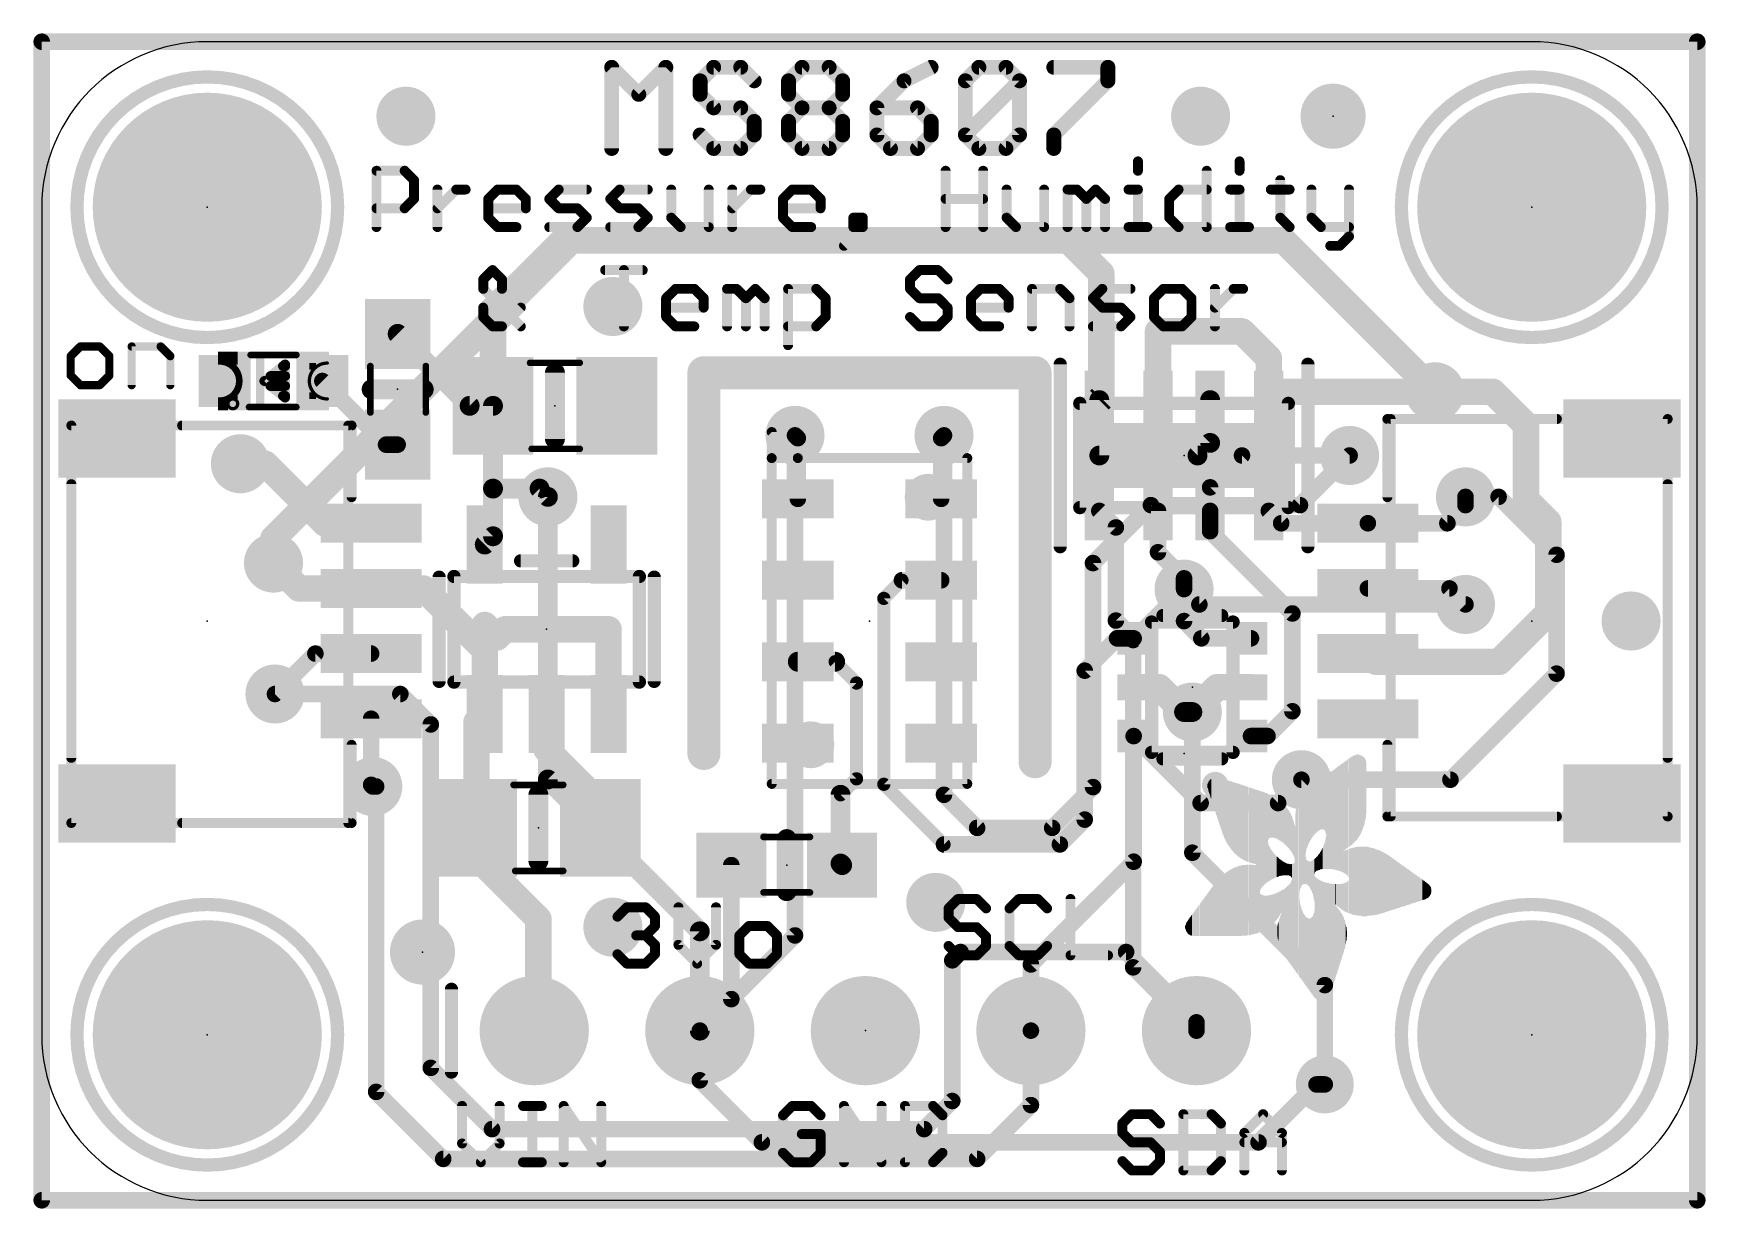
# Model space of a CAD drawing. Extents: x -0.1 to 25.5, y -0.1 to 17.9.
import ezdxf

# ---------------------------------------------------------------- set-up
doc = ezdxf.new("R2010")
doc.units = 0
for name, color, linetype in [('1', 12, 'CONTINUOUS'), ('16', 5, 'CONTINUOUS'), ('17', 110, 'CONTINUOUS'), ('18', 110, 'CONTINUOUS'), ('20', 53, 'CONTINUOUS'), ('21', 40, 'CONTINUOUS'), ('23', 40, 'CONTINUOUS'), ('51', 253, 'CONTINUOUS')]:
    doc.layers.add(name, color=color, linetype=linetype)

# ---------------------------------------------------------------- blocks, each defined once
blk = doc.blocks.new('RECT')
blk.add_solid([(-0.5, -0.5), (0.5, -0.5), (-0.5, 0.5), (0.5, 0.5)])
blk = doc.blocks.new('PIE')
at = {"const_width": 0.5}
blk.add_lwpolyline([(0, -0.25, 1), (0, 0.25, 1), (0, -0.25)], format="xyb", dxfattribs=at)
blk = doc.blocks.new('ROUNDP')
at = {"const_width": 0.5}
blk.add_lwpolyline([(0, -0.25, 1), (0, 0.25, 1), (0, -0.25)], format="xyb", dxfattribs=at)
blk = doc.blocks.new('ROUNDV')
at = {"const_width": 0.5}
blk.add_lwpolyline([(0, -0.25, 1), (0, 0.25, 1), (0, -0.25)], format="xyb", dxfattribs=at)

msp = doc.modelspace()

# ---------------------------------------------------------------- linework, layer by layer
at = {"layer": '1'}
for points, const_width in [([(0, 17.78), (25.4, 17.78)], 0.254), ([(0, 0), (0, 17.78)], 0.254), ([(25.4, 17.78), (25.4, 0)], 0.254), ([(6.924, 13.655), (8.001, 14.732)], 0.4064), ([(8.001, 14.732), (15.748, 14.732)], 0.4064), ([(15.748, 14.732), (16.256, 14.224)], 0.4064), ([(16.256, 14.224), (16.256, 12.31)], 0.4064), ([(6.924, 12.192), (6.924, 13.655)], 0.4064), ([(5.461, 13.296), (6.565, 12.192)], 0.3048), ([(17.126, 12.28), (17.126, 13.335)], 0.4064), ([(17.126, 13.335), (18.415, 13.335)], 0.4064), ([(18.826, 12.924), (18.415, 13.335)], 0.4064), ([(18.826, 12.924), (18.826, 12.28)], 0.4064), ([(4.306, 12.573), (5.283, 11.596)], 0.254), ([(18.826, 12.28), (18.953, 12.407)], 0.4064), ([(21.375, 12.407), (18.953, 12.407)], 0.4064), ([(22.264, 12.407), (21.375, 12.407)], 0.4064), ([(22.772, 11.899), (22.264, 12.407)], 0.4064), ([(6.565, 12.192), (6.924, 12.192)], 0.3048), ([(6.924, 12.192), (6.924, 10.922)], 0.3048), ([(16.256, 12.31), (16.226, 12.28)], 0.4064), ([(16.226, 12.28), (16.226, 11.43)], 0.3048), ([(17.926, 11.6235), (17.926, 12.28)], 0.3048), ([(22.772, 11.899), (22.772, 10.756)], 0.4064), ([(11.6, 11.6958), (11.557, 11.7388)], 0.254), ([(11.6, 10.765), (11.6, 11.6958)], 0.254), ([(13.8, 11.6958), (13.843, 11.7388)], 0.254), ([(13.8, 10.765), (13.8, 11.6958)], 0.254), ([(5.283, 11.596), (5.461, 11.596)], 0.254), ([(16.226, 11.43), (17.7325, 11.43)], 0.3048), ([(17.7325, 11.43), (17.926, 11.6235)], 0.3048), ([(17.926, 10.941), (18.415, 11.43)], 0.254), ([(18.415, 11.43), (20.066, 11.43)], 0.254), ([(3.429, 11.303), (3.048, 11.303)], 0.4064), ([(4.342, 10.39), (3.429, 11.303)], 0.4064), ([(6.924, 10.922), (6.924, 10.1901)], 0.3048), ([(6.924, 10.922), (7.6386, 10.922)], 0.3048), ([(7.6386, 10.922), (7.7656, 10.795)], 0.3048), ([(17.926, 10.58), (17.926, 10.941)], 0.254), ([(21.844, 10.668), (21.566, 10.39)], 0.254), ([(21.844, 10.795), (21.844, 10.668)], 0.254), ([(23.114, 10.414), (22.772, 10.756)], 0.4064), ([(5.054, 10.39), (4.342, 10.39)], 0.4064), ([(16.226, 10.58), (16.48, 10.326)], 0.254), ([(17.126, 10.58), (17.126, 9.945)], 0.254), ([(17.926, 10.58), (17.926, 10.268)], 0.254), ([(19.016, 10.39), (18.826, 10.58)], 0.254), ([(23.114, 9.017), (23.114, 10.414)], 0.4064), ([(6.924, 10.1901), (6.797, 10.0631)], 0.3048), ([(16.48, 10.326), (16.48, 8.897)], 0.254), ([(17.926, 10.268), (19.188, 9.006)], 0.254), ([(20.346, 10.39), (19.016, 10.39)], 0.254), ([(21.566, 10.39), (20.346, 10.39)], 0.254), ([(17.526, 9.545), (17.126, 9.945)], 0.254), ([(3.945, 9.39), (3.556, 9.779)], 0.4064), ([(5.054, 9.39), (3.945, 9.39)], 0.4064), ([(5.054, 9.39), (5.855, 9.39)], 0.4064), ([(5.855, 9.39), (6.797, 8.448)], 0.4064), ([(13.198, 9.515), (12.9198, 9.2368)], 0.2032), ([(13.8, 9.515), (13.198, 9.515)], 0.254), ([(17.526, 9.379), (17.526, 9.545)], 0.254), ([(17.526, 9.379), (17.526, 8.889)], 0.254), ([(20.346, 9.39), (21.598, 9.39)], 0.254), ([(21.598, 9.39), (21.844, 9.144)], 0.254), ([(12.9198, 9.2368), (12.9198, 6.3842)], 0.2032), ([(6.797, 8.829), (6.797, 8.448)], 0.4064), ([(6.797, 8.829), (6.9875, 8.6385)], 0.4064), ([(16.48, 8.897), (16.753, 8.624)], 0.254), ([(17.791, 8.624), (17.526, 8.889)], 0.254), ([(19.188, 9.006), (19.188, 7.505)], 0.254), ([(22.36, 8.263), (23.114, 9.017)], 0.4064), ([(7.112, 8.763), (6.9875, 8.6385)], 0.4064), ([(8.697, 8.763), (7.112, 8.763)], 0.4064), ([(8.697, 7.4629), (8.697, 8.763)], 0.4064), ([(16.498, 8.624), (16.002, 8.128)], 0.254), ([(16.753, 8.624), (16.498, 8.624)], 0.254), ([(17.791, 8.624), (18.553, 8.624)], 0.254), ([(4.199, 8.39), (3.5786, 7.7696)], 0.254), ([(5.054, 8.39), (4.199, 8.39)], 0.254), ([(6.797, 8.448), (6.797, 7.4629)], 0.4064), ([(20.346, 8.39), (20.473, 8.263)], 0.4064), ([(22.36, 8.263), (20.473, 8.263)], 0.4064), ([(11.6, 8.265), (12.1732, 8.265)], 0.3048), ([(12.1732, 8.265), (12.5007, 7.9375)], 0.2032), ([(16.002, 8.128), (16.002, 5.842)], 0.254), ([(12.5007, 7.9375), (12.5007, 6.4682)], 0.2032), ([(17.145, 7.874), (16.753, 7.874)], 0.4064), ([(17.145, 7.874), (17.526, 7.493)], 0.4064), ([(17.653, 7.493), (18.034, 7.874)], 0.4064), ([(18.553, 7.874), (18.034, 7.874)], 0.4064), ([(5.054, 7.39), (5.054, 6.376)], 0.254), ([(6.797, 7.4629), (6.67, 7.3359)], 0.4064), ([(6.67, 7.3359), (6.67, 5.715)], 0.4064), ([(7.747, 7.4629), (7.747, 6.919)], 0.4064), ([(17.526, 7.493), (17.653, 7.493)], 0.3048), ([(19.188, 7.505), (18.807, 7.124)], 0.254), ([(16.753, 7.124), (16.7525, 7.1235)], 0.254), ([(17.78, 6.096), (16.7525, 7.1235)], 0.254), ([(16.753, 7.124), (16.753, 5.196)], 0.254), ([(18.553, 7.124), (18.807, 7.124)], 0.254), ([(8.57, 6.096), (7.747, 6.919)], 0.4064), ([(5.08, 6.35), (5.054, 6.376)], 0.254), ([(12.5007, 6.4682), (12.2555, 6.223)], 0.2032), ([(12.9198, 6.3842), (13.843, 5.461)], 0.2032), ([(18.9687, 6.096), (19.3269, 6.4542)], 0.254), ([(8.57, 5.715), (8.57, 6.096)], 0.4064), ([(12.2555, 6.223), (12.2555, 5.168)], 0.3048), ([(17.78, 6.096), (18.9687, 6.096)], 0.254), ([(6.67, 5.715), (6.67, 5.268)], 0.4064), ([(16.002, 5.842), (15.621, 5.461)], 0.254), ([(6.67, 5.268), (7.62, 4.318)], 0.4064), ([(15.621, 5.461), (13.843, 5.461)], 0.254), ([(10.58, 5.1435), (10.58, 3.087)], 0.254), ([(12.2555, 5.168), (12.28, 5.1435)], 0.3048), ([(16.753, 5.196), (15.1765, 3.6195)], 0.254), ([(7.62, 4.318), (7.62, 2.667)], 0.4064), ([(15.1765, 3.6195), (15.1765, 2.6035)], 0.254), ([(10.58, 3.087), (10.0965, 2.6035)], 0.254), ([(7.62, 2.667), (7.5565, 2.6035)], 0.4064), ([(10.0965, 1.8415), (10.0965, 2.6035)], 0.254), ([(11.049, 0.889), (10.0965, 1.8415)], 0.254), ([(19.558, 1.778), (18.669, 0.889)], 0.254), ([(19.685, 1.778), (19.558, 1.778)], 0.254), ([(18.669, 0.889), (11.049, 0.889)], 0.254), ([(25.4, 0), (0, 0)], 0.254)]:
    msp.add_lwpolyline(points, dxfattribs=dict(at, const_width=const_width))
for points, const_width in [([(0, 17.8435, 1), (0, 17.7165)], 0.127), ([(0.0635, 17.78, 1), (-0.0635, 17.78)], 0.127), ([(25.4635, 17.78, 1), (25.3365, 17.78)], 0.127), ([(25.4, 17.7165, 1), (25.4, 17.8435)], 0.127), ([(8.001, 14.8336, 1), (8.001, 14.6304)], 0.2032), ([(8.0728, 14.6602, 1), (7.9292, 14.8038)], 0.2032), ([(15.8198, 14.8038, 1), (15.6762, 14.6602)], 0.2032), ([(15.748, 14.6304, 1), (15.748, 14.8336)], 0.2032), ([(16.3576, 14.224, 1), (16.1544, 14.224)], 0.2032), ([(16.1842, 14.1522, 1), (16.3278, 14.2958)], 0.2032), ([(7.0256, 13.655, 1), (6.8224, 13.655)], 0.2032), ([(6.8522, 13.7268, 1), (6.9958, 13.5832)], 0.2032), ([(5.5149, 13.3499, 1), (5.4071, 13.2421)], 0.1524), ([(17.2276, 13.335, 1), (17.0244, 13.335)], 0.2032), ([(17.126, 13.4366, 1), (17.126, 13.2334)], 0.2032), ([(18.4868, 13.4068, 1), (18.3432, 13.2632)], 0.2032), ([(18.415, 13.2334, 1), (18.415, 13.4366)], 0.2032), ([(18.9276, 12.924, 1), (18.7244, 12.924)], 0.2032), ([(18.7542, 12.8522, 1), (18.8978, 12.9958)], 0.2032), ([(4.3509, 12.6179, 1), (4.2611, 12.5281)], 0.127), ([(18.953, 12.5086, 1), (18.953, 12.3054)], 0.2032), ([(19.0248, 12.3352, 1), (18.8812, 12.4788)], 0.2032), ([(21.375, 12.5086, 1), (21.375, 12.3054)], 0.2032), ([(21.375, 12.3054, 1), (21.375, 12.5086)], 0.2032), ([(22.3358, 12.4788, 1), (22.1922, 12.3352)], 0.2032), ([(22.264, 12.3054, 1), (22.264, 12.5086)], 0.2032), ([(6.565, 12.2682, 1), (6.565, 12.1158)], 0.1524), ([(6.5111, 12.1381, 1), (6.6189, 12.2459)], 0.1524), ([(7.0002, 12.192, 1), (6.8478, 12.192)], 0.1524), ([(6.924, 12.1158, 1), (6.924, 12.2682)], 0.1524), ([(16.1542, 12.3518, 1), (16.2978, 12.2082)], 0.2032), ([(16.1544, 12.31, 1), (16.3576, 12.31)], 0.2032), ([(16.3022, 12.28, 1), (16.1498, 12.28)], 0.1524), ([(16.3278, 12.2382, 1), (16.1842, 12.3818)], 0.2032), ([(17.0244, 12.28, 1), (17.2276, 12.28)], 0.2032), ([(18.0022, 12.28, 1), (17.8498, 12.28)], 0.1524), ([(18.7244, 12.28, 1), (18.9276, 12.28)], 0.2032), ([(18.7542, 12.3518, 1), (18.8978, 12.2082)], 0.2032), ([(6.8224, 12.192, 1), (7.0256, 12.192)], 0.2032), ([(22.8736, 11.899, 1), (22.6704, 11.899)], 0.2032), ([(22.7002, 11.8272, 1), (22.8438, 11.9708)], 0.2032), ([(11.6019, 11.7837, 1), (11.5121, 11.6939)], 0.127), ([(11.6635, 11.6958, 1), (11.5365, 11.6958)], 0.127), ([(11.5551, 11.6509, 1), (11.6449, 11.7407)], 0.127), ([(13.8635, 11.6958, 1), (13.7365, 11.6958)], 0.127), ([(13.7551, 11.7407, 1), (13.8449, 11.6509)], 0.127), ([(13.8879, 11.6939, 1), (13.7981, 11.7837)], 0.127), ([(5.283, 11.6595, 1), (5.283, 11.5325)], 0.127), ([(5.2381, 11.5511, 1), (5.3279, 11.6409)], 0.127), ([(5.461, 11.5325, 1), (5.461, 11.6595)], 0.127), ([(16.226, 11.5062, 1), (16.226, 11.3538)], 0.1524), ([(17.6786, 11.4839, 1), (17.7864, 11.3761)], 0.1524), ([(17.7325, 11.3538, 1), (17.7325, 11.5062)], 0.1524), ([(17.8498, 11.6235, 1), (18.0022, 11.6235)], 0.1524), ([(17.9799, 11.5696, 1), (17.8721, 11.6774)], 0.1524), ([(18.415, 11.4935, 1), (18.415, 11.3665)], 0.127), ([(18.4599, 11.3851, 1), (18.3701, 11.4749)], 0.127), ([(20.066, 11.3665, 1), (20.066, 11.4935)], 0.127), ([(3.048, 11.4046, 1), (3.048, 11.2014)], 0.2032), ([(3.5008, 11.3748, 1), (3.3572, 11.2312)], 0.2032), ([(3.429, 11.2014, 1), (3.429, 11.4046)], 0.2032), ([(16.1498, 11.43, 1), (16.3022, 11.43)], 0.1524), ([(7.0002, 10.922, 1), (6.8478, 10.922)], 0.1524), ([(6.924, 10.9982, 1), (6.924, 10.8458)], 0.1524), ([(7.6925, 10.9759, 1), (7.5847, 10.8681)], 0.1524), ([(7.6386, 10.8458, 1), (7.6386, 10.9982)], 0.1524), ([(17.9895, 10.941, 1), (17.8625, 10.941)], 0.127), ([(17.8811, 10.9859, 1), (17.9709, 10.8961)], 0.127), ([(6.8478, 10.922, 1), (7.0002, 10.922)], 0.1524), ([(7.7117, 10.7411, 1), (7.8195, 10.8489)], 0.1524), ([(11.5365, 10.765, 1), (11.6635, 10.765)], 0.127), ([(13.7365, 10.765, 1), (13.8635, 10.765)], 0.127), ([(21.9075, 10.795, 1), (21.7805, 10.795)], 0.127), ([(21.8889, 10.6231, 1), (21.7991, 10.7129)], 0.127), ([(22.6704, 10.756, 1), (22.8736, 10.756)], 0.2032), ([(22.8438, 10.8278, 1), (22.7002, 10.6842)], 0.2032), ([(4.342, 10.4916, 1), (4.342, 10.2884)], 0.2032), ([(4.2702, 10.3182, 1), (4.4138, 10.4618)], 0.2032), ([(5.054, 10.2884, 1), (5.054, 10.4916)], 0.2032), ([(16.2709, 10.6249, 1), (16.1811, 10.5351)], 0.127), ([(17.1895, 10.58, 1), (17.0625, 10.58)], 0.127), ([(17.9895, 10.58, 1), (17.8625, 10.58)], 0.127), ([(17.8625, 10.58, 1), (17.9895, 10.58)], 0.127), ([(18.8709, 10.6249, 1), (18.7811, 10.5351)], 0.127), ([(21.7805, 10.668, 1), (21.9075, 10.668)], 0.127), ([(23.2156, 10.414, 1), (23.0124, 10.414)], 0.2032), ([(23.0422, 10.3422, 1), (23.1858, 10.4858)], 0.2032), ([(6.8478, 10.1901, 1), (7.0002, 10.1901)], 0.1524), ([(6.9779, 10.1362, 1), (6.8701, 10.244)], 0.1524), ([(16.5435, 10.326, 1), (16.4165, 10.326)], 0.127), ([(16.4351, 10.2811, 1), (16.5249, 10.3709)], 0.127), ([(17.9709, 10.3129, 1), (17.8811, 10.2231)], 0.127), ([(17.8625, 10.268, 1), (17.9895, 10.268)], 0.127), ([(19.016, 10.4535, 1), (19.016, 10.3265)], 0.127), ([(18.9711, 10.3451, 1), (19.0609, 10.4349)], 0.127), ([(20.346, 10.4535, 1), (20.346, 10.3265)], 0.127), ([(20.346, 10.3265, 1), (20.346, 10.4535)], 0.127), ([(21.5211, 10.4349, 1), (21.6109, 10.3451)], 0.127), ([(21.566, 10.3265, 1), (21.566, 10.4535)], 0.127), ([(6.7431, 10.117, 1), (6.8509, 10.0092)], 0.1524), ([(17.1709, 9.9899, 1), (17.0811, 9.9001)], 0.127), ([(17.0625, 9.945, 1), (17.1895, 9.945)], 0.127), ([(3.6278, 9.8508, 1), (3.4842, 9.7072)], 0.2032), ([(3.945, 9.4916, 1), (3.945, 9.2884)], 0.2032), ([(3.8732, 9.3182, 1), (4.0168, 9.4618)], 0.2032), ([(5.054, 9.4916, 1), (5.054, 9.2884)], 0.2032), ([(5.054, 9.2884, 1), (5.054, 9.4916)], 0.2032), ([(5.9268, 9.4618, 1), (5.7832, 9.3182)], 0.2032), ([(5.855, 9.2884, 1), (5.855, 9.4916)], 0.2032), ([(13.198, 9.5785, 1), (13.198, 9.4515)], 0.127), ([(13.2339, 9.4791, 1), (13.1621, 9.5509)], 0.1016), ([(13.8, 9.4515, 1), (13.8, 9.5785)], 0.127), ([(17.5895, 9.545, 1), (17.4625, 9.545)], 0.127), ([(17.5895, 9.379, 1), (17.4625, 9.379)], 0.127), ([(17.4811, 9.5001, 1), (17.5709, 9.5899)], 0.127), ([(20.346, 9.4535, 1), (20.346, 9.3265)], 0.127), ([(21.6429, 9.4349, 1), (21.5531, 9.3451)], 0.127), ([(21.598, 9.3265, 1), (21.598, 9.4535)], 0.127), ([(12.9706, 9.2368, 1), (12.869, 9.2368)], 0.1016), ([(12.8839, 9.2727, 1), (12.9557, 9.2009)], 0.1016), ([(17.4625, 9.379, 1), (17.5895, 9.379)], 0.127), ([(21.7991, 9.0991, 1), (21.8889, 9.1889)], 0.127), ([(6.8986, 8.829, 1), (6.6954, 8.829)], 0.2032), ([(6.8688, 8.9008, 1), (6.7252, 8.7572)], 0.2032), ([(16.5249, 8.9419, 1), (16.4351, 8.8521)], 0.127), ([(17.5709, 8.9339, 1), (17.4811, 8.8441)], 0.127), ([(19.2515, 9.006, 1), (19.1245, 9.006)], 0.127), ([(19.1431, 8.9611, 1), (19.2329, 9.0509)], 0.127), ([(23.0124, 9.017, 1), (23.2156, 9.017)], 0.2032), ([(23.1858, 8.9452, 1), (23.0422, 9.0888)], 0.2032), ([(6.9157, 8.7103, 1), (7.0593, 8.5667)], 0.2032), ([(6.9157, 8.5667, 1), (7.0593, 8.7103)], 0.2032), ([(7.112, 8.8646, 1), (7.112, 8.6614)], 0.2032), ([(7.1838, 8.6912, 1), (7.0402, 8.8348)], 0.2032), ([(8.7986, 8.763, 1), (8.5954, 8.763)], 0.2032), ([(8.697, 8.6614, 1), (8.697, 8.8646)], 0.2032), ([(16.4165, 8.897, 1), (16.5435, 8.897)], 0.127), ([(16.498, 8.6875, 1), (16.498, 8.5605)], 0.127), ([(16.5429, 8.5791, 1), (16.4531, 8.6689)], 0.127), ([(16.7081, 8.5791, 1), (16.7979, 8.6689)], 0.127), ([(16.753, 8.5605, 1), (16.753, 8.6875)], 0.127), ([(17.4625, 8.889, 1), (17.5895, 8.889)], 0.127), ([(17.791, 8.6875, 1), (17.791, 8.5605)], 0.127), ([(17.7461, 8.5791, 1), (17.8359, 8.6689)], 0.127), ([(18.553, 8.5605, 1), (18.553, 8.6875)], 0.127), ([(4.199, 8.4535, 1), (4.199, 8.3265)], 0.127), ([(4.2439, 8.3451, 1), (4.1541, 8.4349)], 0.127), ([(5.054, 8.3265, 1), (5.054, 8.4535)], 0.127), ([(6.8986, 8.448, 1), (6.6954, 8.448)], 0.2032), ([(6.6954, 8.448, 1), (6.8986, 8.448)], 0.2032), ([(6.7252, 8.3762, 1), (6.8688, 8.5198)], 0.2032), ([(20.4178, 8.4618, 1), (20.2742, 8.3182)], 0.2032), ([(20.473, 8.3646, 1), (20.473, 8.1614)], 0.2032), ([(22.36, 8.1614, 1), (22.36, 8.3646)], 0.2032), ([(11.6, 8.3412, 1), (11.6, 8.1888)], 0.1524), ([(12.2091, 8.3009, 1), (12.1373, 8.2291)], 0.1016), ([(12.1732, 8.1888, 1), (12.1732, 8.3412)], 0.1524), ([(16.0655, 8.128, 1), (15.9385, 8.128)], 0.127), ([(15.9571, 8.1729, 1), (16.0469, 8.0831)], 0.127), ([(20.4012, 8.1912, 1), (20.5448, 8.3348)], 0.2032), ([(22.2882, 8.3348, 1), (22.4318, 8.1912)], 0.2032), ([(12.5515, 7.9375, 1), (12.4499, 7.9375)], 0.1016), ([(12.4648, 7.9016, 1), (12.5366, 7.9734)], 0.1016), ([(16.753, 7.9756, 1), (16.753, 7.7724)], 0.2032), ([(17.2168, 7.9458, 1), (17.0732, 7.8022)], 0.2032), ([(17.145, 7.7724, 1), (17.145, 7.9756)], 0.2032), ([(18.034, 7.9756, 1), (18.034, 7.7724)], 0.2032), ([(18.1058, 7.8022, 1), (17.9622, 7.9458)], 0.2032), ([(18.553, 7.7724, 1), (18.553, 7.9756)], 0.2032), ([(3.5337, 7.8145, 1), (3.6235, 7.7247)], 0.127), ([(5.1175, 7.39, 1), (4.9905, 7.39)], 0.127), ([(6.7716, 7.3359, 1), (6.5684, 7.3359)], 0.2032), ([(6.5982, 7.4077, 1), (6.7418, 7.2641)], 0.2032), ([(6.6954, 7.4629, 1), (6.8986, 7.4629)], 0.2032), ([(6.8688, 7.3911, 1), (6.7252, 7.5347)], 0.2032), ([(7.8486, 7.4629, 1), (7.6454, 7.4629)], 0.2032), ([(8.5954, 7.4629, 1), (8.7986, 7.4629)], 0.2032), ([(17.4542, 7.4212, 1), (17.5978, 7.5648)], 0.2032), ([(17.526, 7.5692, 1), (17.526, 7.4168)], 0.1524), ([(17.5812, 7.5648, 1), (17.7248, 7.4212)], 0.2032), ([(17.653, 7.4168, 1), (17.653, 7.5692)], 0.1524), ([(19.1245, 7.505, 1), (19.2515, 7.505)], 0.127), ([(19.2329, 7.4601, 1), (19.1431, 7.5499)], 0.127), ([(16.7974, 7.1684, 1), (16.7076, 7.0786)], 0.127), ([(16.7076, 7.1684, 1), (16.7974, 7.0786)], 0.127), ([(16.8165, 7.124, 1), (16.6895, 7.124)], 0.127), ([(16.7979, 7.0791, 1), (16.7081, 7.1689)], 0.127), ([(18.553, 7.1875, 1), (18.553, 7.0605)], 0.127), ([(18.7621, 7.1689, 1), (18.8519, 7.0791)], 0.127), ([(18.807, 7.0605, 1), (18.807, 7.1875)], 0.127), ([(7.6454, 6.919, 1), (7.8486, 6.919)], 0.2032), ([(7.8188, 6.9908, 1), (7.6752, 6.8472)], 0.2032), ([(5.0989, 6.4209, 1), (5.0091, 6.3311)], 0.127), ([(4.9905, 6.376, 1), (5.1175, 6.376)], 0.127), ([(5.0351, 6.3051, 1), (5.1249, 6.3949)], 0.127), ([(12.4499, 6.4682, 1), (12.5515, 6.4682)], 0.1016), ([(12.5366, 6.4323, 1), (12.4648, 6.5041)], 0.1016), ([(12.9557, 6.4201, 1), (12.8839, 6.3483)], 0.1016), ([(12.869, 6.3842, 1), (12.9706, 6.3842)], 0.1016), ([(19.3718, 6.4092, 1), (19.2819, 6.4991)], 0.127), ([(8.6716, 6.096, 1), (8.4684, 6.096)], 0.2032), ([(8.4982, 6.0242, 1), (8.6418, 6.1678)], 0.2032), ([(12.3317, 6.223, 1), (12.1793, 6.223)], 0.1524), ([(12.2196, 6.2589, 1), (12.2914, 6.1871)], 0.1016), ([(17.78, 6.1595, 1), (17.78, 6.0325)], 0.127), ([(17.7351, 6.0511, 1), (17.8249, 6.1409)], 0.127), ([(18.9238, 6.1409, 1), (19.0136, 6.0511)], 0.127), ([(18.9687, 6.0325, 1), (18.9687, 6.1595)], 0.127), ([(6.7716, 5.715, 1), (6.5684, 5.715)], 0.2032), ([(15.9385, 5.842, 1), (16.0655, 5.842)], 0.127), ([(16.0469, 5.7971, 1), (15.9571, 5.8869)], 0.127), ([(6.5684, 5.715, 1), (6.7716, 5.715)], 0.2032), ([(8.4684, 5.715, 1), (8.6716, 5.715)], 0.2032), ([(6.7418, 5.3398, 1), (6.5982, 5.1962)], 0.2032), ([(13.843, 5.5245, 1), (13.843, 5.3975)], 0.127), ([(13.8071, 5.4251, 1), (13.8789, 5.4969)], 0.1016), ([(15.5761, 5.5059, 1), (15.6659, 5.4161)], 0.127), ([(15.621, 5.3975, 1), (15.621, 5.5245)], 0.127), ([(6.5684, 5.268, 1), (6.7716, 5.268)], 0.2032), ([(10.6435, 5.1435, 1), (10.5165, 5.1435)], 0.127), ([(12.3094, 5.2219, 1), (12.2016, 5.1141)], 0.1524), ([(12.1793, 5.168, 1), (12.3317, 5.168)], 0.1524), ([(12.2261, 5.0896, 1), (12.3339, 5.1974)], 0.1524), ([(16.6895, 5.196, 1), (16.8165, 5.196)], 0.127), ([(16.7979, 5.1511, 1), (16.7081, 5.2409)], 0.127), ([(7.7216, 4.318, 1), (7.5184, 4.318)], 0.2032), ([(7.5482, 4.2462, 1), (7.6918, 4.3898)], 0.2032), ([(15.24, 3.6195, 1), (15.113, 3.6195)], 0.127), ([(15.1316, 3.6644, 1), (15.2214, 3.5746)], 0.127), ([(10.5165, 3.087, 1), (10.6435, 3.087)], 0.127), ([(10.6249, 3.0421, 1), (10.5351, 3.1319)], 0.127), ([(7.6918, 2.5952, 1), (7.5482, 2.7388)], 0.2032), ([(7.4847, 2.6753, 1), (7.6283, 2.5317)], 0.2032), ([(7.5184, 2.667, 1), (7.7216, 2.667)], 0.2032), ([(10.16, 2.6035, 1), (10.033, 2.6035)], 0.127), ([(10.0516, 2.6484, 1), (10.1414, 2.5586)], 0.127), ([(15.113, 2.6035, 1), (15.24, 2.6035)], 0.127), ([(10.1414, 1.8864, 1), (10.0516, 1.7966)], 0.127), ([(10.033, 1.8415, 1), (10.16, 1.8415)], 0.127), ([(19.558, 1.8415, 1), (19.558, 1.7145)], 0.127), ([(19.6029, 1.7331, 1), (19.5131, 1.8229)], 0.127), ([(19.685, 1.7145, 1), (19.685, 1.8415)], 0.127), ([(11.049, 0.9525, 1), (11.049, 0.8255)], 0.127), ([(11.0041, 0.8441, 1), (11.0939, 0.9339)], 0.127), ([(18.6241, 0.9339, 1), (18.7139, 0.8441)], 0.127), ([(18.669, 0.8255, 1), (18.669, 0.9525)], 0.127), ([(0, 0.0635, 1), (0, -0.0635)], 0.127), ([(-0.0635, 0, 1), (0.0635, 0)], 0.127), ([(25.3365, 0, 1), (25.4635, 0)], 0.127), ([(25.4, -0.0635, 1), (25.4, 0.0635)], 0.127)]:
    msp.add_lwpolyline(points, format="xyb", dxfattribs=dict(at, const_width=const_width))
at = {"layer": '16'}
for points, const_width in [([(0, 17.78), (25.4, 17.78)], 0.254), ([(0, 0), (0, 17.78)], 0.254), ([(25.4, 17.78), (25.4, 0)], 0.254), ([(8.128, 14.732), (3.556, 10.16)], 0.4064), ([(19.05, 14.732), (8.128, 14.732)], 0.4064), ([(21.375, 12.407), (19.05, 14.732)], 0.4064), ([(11.557, 11.7388), (11.557, 4.064)], 0.254), ([(13.843, 11.7388), (13.843, 6.223)], 0.254), ([(19.304, 10.668), (20.066, 11.43)], 0.254), ([(7.7656, 10.795), (7.7656, 6.4584)], 0.3048), ([(16.129, 9.779), (17.018, 10.668)], 0.254), ([(17.018, 10.668), (19.304, 10.668)], 0.254), ([(22.352, 10.795), (21.844, 10.795)], 0.254), ([(23.241, 9.906), (22.352, 10.795)], 0.254), ([(3.556, 10.16), (3.556, 9.779)], 0.4064), ([(23.241, 8.0823), (23.241, 9.906)], 0.254), ([(16.129, 6.341), (16.129, 9.779)], 0.254), ([(17.526, 9.379), (16.745, 8.598)], 0.254), ([(17.761, 9.144), (17.526, 9.379)], 0.254), ([(21.844, 9.144), (17.761, 9.144)], 0.254), ([(16.745, 8.598), (16.745, 3.575)], 0.254), ([(21.6129, 6.4542), (23.241, 8.0823)], 0.254), ([(3.5786, 7.7696), (5.5019, 7.7696)], 0.254), ([(5.5019, 7.7696), (5.969, 7.3025)], 0.254), ([(17.653, 7.493), (17.653, 5.334)], 0.254), ([(5.969, 7.3025), (5.969, 2.032)], 0.254), ([(5.08, 6.35), (5.1308, 6.35)], 0.254), ([(5.1308, 6.35), (5.1308, 1.6637)], 0.254), ([(7.7656, 6.4584), (10.0965, 4.1275)], 0.3048), ([(15.503, 5.715), (16.129, 6.341)], 0.254), ([(19.3269, 6.4542), (21.6129, 6.4542)], 0.254), ([(13.843, 6.223), (14.351, 5.715)], 0.254), ([(14.351, 5.715), (15.503, 5.715)], 0.254), ([(17.653, 5.334), (19.685, 3.302)], 0.254), ([(10.0965, 4.1275), (10.0965, 2.6035)], 0.3048), ([(11.557, 4.064), (10.0965, 2.6035)], 0.254), ([(13.97, 3.683), (14.097, 3.81)], 0.254), ([(14.097, 3.81), (16.637, 3.81)], 0.254), ([(16.637, 3.81), (17.7165, 2.7305)], 0.254), ([(13.97, 1.524), (13.97, 3.683)], 0.254), ([(17.7165, 2.6035), (16.745, 3.575)], 0.254), ([(19.685, 3.302), (19.685, 1.778)], 0.254), ([(17.7165, 2.7305), (17.7165, 2.6035)], 0.254), ([(15.1765, 1.4605), (15.1765, 2.6035)], 0.254), ([(5.969, 2.032), (6.9088, 1.0922)], 0.254), ([(5.1308, 1.6637), (6.1595, 0.635)], 0.254), ([(13.5382, 1.0922), (13.97, 1.524)], 0.254), ([(14.351, 0.635), (15.1765, 1.4605)], 0.254), ([(13.5382, 1.0922), (6.9088, 1.0922)], 0.254), ([(6.1595, 0.635), (14.351, 0.635)], 0.254), ([(25.4, 0), (0, 0)], 0.254)]:
    msp.add_lwpolyline(points, dxfattribs=dict(at, const_width=const_width))
for points, const_width in [([(0, 17.8435, 1), (0, 17.7165)], 0.127), ([(0.0635, 17.78, 1), (-0.0635, 17.78)], 0.127), ([(25.4635, 17.78, 1), (25.3365, 17.78)], 0.127), ([(25.4, 17.7165, 1), (25.4, 17.8435)], 0.127), ([(8.128, 14.8336, 1), (8.128, 14.6304)], 0.2032), ([(8.1998, 14.6602, 1), (8.0562, 14.8038)], 0.2032), ([(19.1218, 14.8038, 1), (18.9782, 14.6602)], 0.2032), ([(19.05, 14.6304, 1), (19.05, 14.8336)], 0.2032), ([(21.3032, 12.3352, 1), (21.4468, 12.4788)], 0.2032), ([(11.6205, 11.7388, 1), (11.4935, 11.7388)], 0.127), ([(13.9065, 11.7388, 1), (13.7795, 11.7388)], 0.127), ([(20.1109, 11.3851, 1), (20.0211, 11.4749)], 0.127), ([(7.8418, 10.795, 1), (7.6894, 10.795)], 0.1524), ([(17.018, 10.7315, 1), (17.018, 10.6045)], 0.127), ([(17.0629, 10.6231, 1), (16.9731, 10.7129)], 0.127), ([(19.2591, 10.7129, 1), (19.3489, 10.6231)], 0.127), ([(19.304, 10.6045, 1), (19.304, 10.7315)], 0.127), ([(21.844, 10.8585, 1), (21.844, 10.7315)], 0.127), ([(22.3969, 10.8399, 1), (22.3071, 10.7501)], 0.127), ([(22.352, 10.7315, 1), (22.352, 10.8585)], 0.127), ([(3.6576, 10.16, 1), (3.4544, 10.16)], 0.2032), ([(3.4842, 10.2318, 1), (3.6278, 10.0882)], 0.2032), ([(23.3045, 9.906, 1), (23.1775, 9.906)], 0.127), ([(23.1961, 9.8611, 1), (23.2859, 9.9509)], 0.127), ([(3.4544, 9.779, 1), (3.6576, 9.779)], 0.2032), ([(16.1925, 9.779, 1), (16.0655, 9.779)], 0.127), ([(16.0841, 9.8239, 1), (16.1739, 9.7341)], 0.127), ([(17.5709, 9.4239, 1), (17.4811, 9.3341)], 0.127), ([(17.5709, 9.3341, 1), (17.4811, 9.4239)], 0.127), ([(17.761, 9.2075, 1), (17.761, 9.0805)], 0.127), ([(17.7161, 9.0991, 1), (17.8059, 9.1889)], 0.127), ([(21.844, 9.0805, 1), (21.844, 9.2075)], 0.127), ([(16.8085, 8.598, 1), (16.6815, 8.598)], 0.127), ([(16.7001, 8.6429, 1), (16.7899, 8.5531)], 0.127), ([(23.2859, 8.0374, 1), (23.1961, 8.1272)], 0.127), ([(23.1775, 8.0823, 1), (23.3045, 8.0823)], 0.127), ([(3.5786, 7.8331, 1), (3.5786, 7.7061)], 0.127), ([(5.5468, 7.8145, 1), (5.457, 7.7247)], 0.127), ([(5.5019, 7.7061, 1), (5.5019, 7.8331)], 0.127), ([(17.7165, 7.493, 1), (17.5895, 7.493)], 0.127), ([(6.0325, 7.3025, 1), (5.9055, 7.3025)], 0.127), ([(5.9241, 7.2576, 1), (6.0139, 7.3474)], 0.127), ([(5.08, 6.4135, 1), (5.08, 6.2865)], 0.127), ([(5.1943, 6.35, 1), (5.0673, 6.35)], 0.127), ([(5.1308, 6.2865, 1), (5.1308, 6.4135)], 0.127), ([(7.8195, 6.5123, 1), (7.7117, 6.4045)], 0.1524), ([(7.6894, 6.4584, 1), (7.8418, 6.4584)], 0.1524), ([(16.1739, 6.2961, 1), (16.0841, 6.3859)], 0.127), ([(19.3269, 6.5177, 1), (19.3269, 6.3906)], 0.127), ([(21.5679, 6.4991, 1), (21.6578, 6.4092)], 0.127), ([(21.6129, 6.3906, 1), (21.6129, 6.5177)], 0.127), ([(13.8879, 6.2679, 1), (13.7981, 6.1781)], 0.127), ([(13.7795, 6.223, 1), (13.9065, 6.223)], 0.127), ([(16.0655, 6.341, 1), (16.1925, 6.341)], 0.127), ([(14.351, 5.7785, 1), (14.351, 5.6515)], 0.127), ([(14.3061, 5.6701, 1), (14.3959, 5.7599)], 0.127), ([(15.4581, 5.7599, 1), (15.5479, 5.6701)], 0.127), ([(15.503, 5.6515, 1), (15.503, 5.7785)], 0.127), ([(17.6979, 5.3789, 1), (17.6081, 5.2891)], 0.127), ([(17.5895, 5.334, 1), (17.7165, 5.334)], 0.127), ([(10.1727, 4.1275, 1), (10.0203, 4.1275)], 0.1524), ([(10.0426, 4.0736, 1), (10.1504, 4.1814)], 0.1524), ([(11.4935, 4.064, 1), (11.6205, 4.064)], 0.127), ([(11.6019, 4.0191, 1), (11.5121, 4.1089)], 0.127), ([(14.097, 3.8735, 1), (14.097, 3.7465)], 0.127), ([(14.1419, 3.7651, 1), (14.0521, 3.8549)], 0.127), ([(16.6819, 3.8549, 1), (16.5921, 3.7651)], 0.127), ([(16.637, 3.7465, 1), (16.637, 3.8735)], 0.127), ([(14.0335, 3.683, 1), (13.9065, 3.683)], 0.127), ([(13.9251, 3.7279, 1), (14.0149, 3.6381)], 0.127), ([(16.7899, 3.6199, 1), (16.7001, 3.5301)], 0.127), ([(16.6815, 3.575, 1), (16.8085, 3.575)], 0.127), ([(19.7485, 3.302, 1), (19.6215, 3.302)], 0.127), ([(19.6401, 3.2571, 1), (19.7299, 3.3469)], 0.127), ([(17.78, 2.7305, 1), (17.653, 2.7305)], 0.127), ([(17.6716, 2.6856, 1), (17.7614, 2.7754)], 0.127), ([(10.0203, 2.6035, 1), (10.1727, 2.6035)], 0.1524), ([(10.0516, 2.6484, 1), (10.1414, 2.5586)], 0.127), ([(15.24, 2.6035, 1), (15.113, 2.6035)], 0.127), ([(17.653, 2.6035, 1), (17.78, 2.6035)], 0.127), ([(17.6716, 2.5586, 1), (17.7614, 2.6484)], 0.127), ([(6.0139, 2.0769, 1), (5.9241, 1.9871)], 0.127), ([(5.9055, 2.032, 1), (6.0325, 2.032)], 0.127), ([(19.6215, 1.778, 1), (19.7485, 1.778)], 0.127), ([(5.1757, 1.7086, 1), (5.0859, 1.6188)], 0.127), ([(5.0673, 1.6637, 1), (5.1943, 1.6637)], 0.127), ([(13.9065, 1.524, 1), (14.0335, 1.524)], 0.127), ([(14.0149, 1.4791, 1), (13.9251, 1.5689)], 0.127), ([(15.2214, 1.4156, 1), (15.1316, 1.5054)], 0.127), ([(15.113, 1.4605, 1), (15.24, 1.4605)], 0.127), ([(6.9088, 1.1557, 1), (6.9088, 1.0287)], 0.127), ([(6.8639, 1.0473, 1), (6.9537, 1.1371)], 0.127), ([(13.4933, 1.1371, 1), (13.5831, 1.0473)], 0.127), ([(13.5382, 1.0287, 1), (13.5382, 1.1557)], 0.127), ([(6.1595, 0.6985, 1), (6.1595, 0.5715)], 0.127), ([(6.1146, 0.5901, 1), (6.2044, 0.6799)], 0.127), ([(14.3061, 0.6799, 1), (14.3959, 0.5901)], 0.127), ([(14.351, 0.5715, 1), (14.351, 0.6985)], 0.127), ([(0, 0.0635, 1), (0, -0.0635)], 0.127), ([(-0.0635, 0, 1), (0.0635, 0)], 0.127), ([(25.3365, 0, 1), (25.4635, 0)], 0.127), ([(25.4, -0.0635, 1), (25.4, 0.0635)], 0.127)]:
    msp.add_lwpolyline(points, format="xyb", dxfattribs=dict(at, const_width=const_width))
at = {"layer": '20'}
for p, q in [((22.86, 17.78), (2.54, 17.78)), ((0, 15.24), (0, 2.54)), ((25.4, 2.54), (25.4, 15.24)), ((2.54, 0), (22.86, 0))]:
    msp.add_line(p, q, dxfattribs=at)
at = {"layer": '20', "const_width": 0.508}
for points in [[(10.16, 6.858), (10.16, 12.7)], [(10.16, 12.7), (15.24, 12.7)], [(15.24, 12.7), (15.24, 6.731)]]:
    msp.add_lwpolyline(points, dxfattribs=at)
at = {"layer": '20', "const_width": 0.254}
for points in [[(10.287, 12.7, 1), (10.033, 12.7)], [(10.16, 12.827, 1), (10.16, 12.573)], [(15.367, 12.7, 1), (15.113, 12.7)], [(15.24, 12.573, 1), (15.24, 12.827)], [(10.033, 6.858, 1), (10.287, 6.858)], [(15.113, 6.731, 1), (15.367, 6.731)]]:
    msp.add_lwpolyline(points, format="xyb", dxfattribs=at)
at = {"layer": '20'}
for centre, start, end in [((2.54, 15.24), 90, 180), ((22.86, 15.24), 0, 90), ((2.54, 2.54), 180, 270), ((22.86, 2.54), 270, 0)]:
    msp.add_arc(centre, 2.54, start, end, dxfattribs=at)
at = {"layer": '21'}
for points, const_width in [([(8.8019, 17.3874, 1), (8.6876, 17.3874)], 0.1143), ([(8.7852, 17.4278, 1), (8.7044, 17.347)], 0.1143), ([(9.6324, 17.3874, 1), (9.5181, 17.3874)], 0.1143), ([(9.6156, 17.347, 1), (9.5348, 17.4278)], 0.1143), ([(10.3089, 17.4445, 1), (10.3089, 17.3302)], 0.1143), ([(10.3493, 17.347, 1), (10.2685, 17.4278)], 0.1143), ([(10.7645, 17.4278, 1), (10.6837, 17.347)], 0.1143), ([(10.7241, 17.3302, 1), (10.7241, 17.4445)], 0.1143), ([(11.6654, 17.4445, 1), (11.6654, 17.3302)], 0.1143), ([(11.7058, 17.347, 1), (11.625, 17.4278)], 0.1143), ([(12.121, 17.4278, 1), (12.0402, 17.347)], 0.1143), ([(12.0806, 17.3302, 1), (12.0806, 17.4445)], 0.1143), ([(13.6703, 17.3362, 1), (13.6192, 17.4385)], 0.1143), ([(14.3784, 17.4445, 1), (14.3784, 17.3302)], 0.1143), ([(14.4188, 17.347, 1), (14.338, 17.4278)], 0.1143), ([(14.834, 17.4278, 1), (14.7532, 17.347)], 0.1143), ([(14.7936, 17.3302, 1), (14.7936, 17.4445)], 0.1143), ([(15.5273, 17.4445, 1), (15.5273, 17.3302)], 0.1143), ([(16.4149, 17.3874, 1), (16.3006, 17.3874)], 0.1143), ([(16.3577, 17.3302, 1), (16.3577, 17.4445)], 0.1143), ([(2.54, 13.24, 1), (2.54, 17.24, 1), (2.54, 13.24)], 0.2032), ([(10.1584, 17.1798, 1), (10.0441, 17.1798)], 0.1143), ([(10.0609, 17.2202, 1), (10.1417, 17.1393)], 0.1143), ([(10.8913, 17.1393, 1), (10.9721, 17.2202)], 0.1143), ([(11.5149, 17.1798, 1), (11.4006, 17.1798)], 0.1143), ([(11.4174, 17.2202, 1), (11.4982, 17.1393)], 0.1143), ([(12.3454, 17.1798, 1), (12.2311, 17.1798)], 0.1143), ([(12.2478, 17.1393, 1), (12.3286, 17.2202)], 0.1143), ([(13.204, 17.2309, 1), (13.2551, 17.1286)], 0.1143), ([(13.2699, 17.1393, 1), (13.1891, 17.2202)], 0.1143), ([(14.228, 17.1798, 1), (14.1137, 17.1798)], 0.1143), ([(14.1304, 17.2202, 1), (14.2112, 17.1393)], 0.1143), ([(15.0584, 17.1798, 1), (14.9441, 17.1798)], 0.1143), ([(15.0417, 17.1393, 1), (14.9608, 17.2202)], 0.1143), ([(14.9608, 17.1393, 1), (15.0417, 17.2202)], 0.1143), ([(16.3006, 17.1798, 1), (16.4149, 17.1798)], 0.1143), ([(16.3982, 17.1393, 1), (16.3173, 17.2202)], 0.1143), ([(22.86, 13.24, 1), (22.86, 17.24, 1), (22.86, 13.24)], 0.2032), ([(9.1196, 17.0126, 1), (9.2004, 16.9317)], 0.1143), ([(9.1196, 16.9317, 1), (9.2004, 17.0126)], 0.1143), ([(10.1417, 17.0126, 1), (10.0609, 16.9317)], 0.1143), ([(10.0441, 16.9721, 1), (10.1584, 16.9721)], 0.1143), ([(11.4982, 17.0126, 1), (11.4174, 16.9317)], 0.1143), ([(11.4006, 16.9721, 1), (11.5149, 16.9721)], 0.1143), ([(12.2311, 16.9721, 1), (12.3454, 16.9721)], 0.1143), ([(12.3286, 16.9317, 1), (12.2478, 17.0126)], 0.1143), ([(10.3089, 16.8217, 1), (10.3089, 16.7074)], 0.1143), ([(10.2685, 16.7241, 1), (10.3493, 16.8049)], 0.1143), ([(10.7645, 16.8049, 1), (10.6837, 16.7241)], 0.1143), ([(10.7241, 16.7074, 1), (10.7241, 16.8217)], 0.1143), ([(11.6654, 16.8217, 1), (11.6654, 16.7074)], 0.1143), ([(11.7058, 16.7241, 1), (11.625, 16.8049)], 0.1143), ([(11.625, 16.7241, 1), (11.7058, 16.8049)], 0.1143), ([(12.121, 16.8049, 1), (12.0402, 16.7241)], 0.1143), ([(12.0402, 16.8049, 1), (12.121, 16.7241)], 0.1143), ([(12.0806, 16.7074, 1), (12.0806, 16.8217)], 0.1143), ([(12.8715, 16.7645, 1), (12.7572, 16.7645)], 0.1143), ([(12.8143, 16.8217, 1), (12.8143, 16.7074)], 0.1143), ([(12.7739, 16.8049, 1), (12.8547, 16.7241)], 0.1143), ([(13.4775, 16.8049, 1), (13.3967, 16.7241)], 0.1143), ([(13.4371, 16.7074, 1), (13.4371, 16.8217)], 0.1143), ([(10.1417, 16.3897, 1), (10.0609, 16.3089)], 0.1143), ([(10.9889, 16.5569, 1), (10.8746, 16.5569)], 0.1143), ([(10.8913, 16.5165, 1), (10.9721, 16.5973)], 0.1143), ([(10.9721, 16.3089, 1), (10.8913, 16.3897)], 0.1143), ([(11.5149, 16.5569, 1), (11.4006, 16.5569)], 0.1143), ([(11.4174, 16.5973, 1), (11.4982, 16.5165)], 0.1143), ([(11.4982, 16.3897, 1), (11.4174, 16.3089)], 0.1143), ([(12.3454, 16.5569, 1), (12.2311, 16.5569)], 0.1143), ([(12.2478, 16.5165, 1), (12.3286, 16.5973)], 0.1143), ([(12.3286, 16.3089, 1), (12.2478, 16.3897)], 0.1143), ([(12.8547, 16.3897, 1), (12.7739, 16.3089)], 0.1143), ([(13.7019, 16.5569, 1), (13.5876, 16.5569)], 0.1143), ([(13.6043, 16.5165, 1), (13.6852, 16.5973)], 0.1143), ([(13.6852, 16.3089, 1), (13.6043, 16.3897)], 0.1143), ([(14.2112, 16.3897, 1), (14.1304, 16.3089)], 0.1143), ([(14.1304, 16.3897, 1), (14.2112, 16.3089)], 0.1143), ([(15.0417, 16.3089, 1), (14.9608, 16.3897)], 0.1143), ([(15.4869, 16.3897, 1), (15.5677, 16.3089)], 0.1143), ([(15.5845, 16.3493, 1), (15.4702, 16.3493)], 0.1143), ([(8.6876, 16.1417, 1), (8.8019, 16.1417)], 0.1143), ([(9.5181, 16.1417, 1), (9.6324, 16.1417)], 0.1143), ([(10.3089, 16.1989, 1), (10.3089, 16.0846)], 0.1143), ([(10.2685, 16.1013, 1), (10.3493, 16.1821)], 0.1143), ([(10.6837, 16.1821, 1), (10.7645, 16.1013)], 0.1143), ([(10.7241, 16.0846, 1), (10.7241, 16.1989)], 0.1143), ([(10.8746, 16.3493, 1), (10.9889, 16.3493)], 0.1143), ([(11.4006, 16.3493, 1), (11.5149, 16.3493)], 0.1143), ([(11.6654, 16.1989, 1), (11.6654, 16.0846)], 0.1143), ([(11.625, 16.1013, 1), (11.7058, 16.1821)], 0.1143), ([(12.0402, 16.1821, 1), (12.121, 16.1013)], 0.1143), ([(12.0806, 16.0846, 1), (12.0806, 16.1989)], 0.1143), ([(12.2311, 16.3493, 1), (12.3454, 16.3493)], 0.1143), ([(12.7572, 16.3493, 1), (12.8715, 16.3493)], 0.1143), ([(13.0219, 16.1989, 1), (13.0219, 16.0846)], 0.1143), ([(12.9815, 16.1013, 1), (13.0623, 16.1821)], 0.1143), ([(13.3967, 16.1821, 1), (13.4775, 16.1013)], 0.1143), ([(13.4371, 16.0846, 1), (13.4371, 16.1989)], 0.1143), ([(13.5876, 16.3493, 1), (13.7019, 16.3493)], 0.1143), ([(14.1137, 16.3493, 1), (14.228, 16.3493)], 0.1143), ([(14.3784, 16.1989, 1), (14.3784, 16.0846)], 0.1143), ([(14.338, 16.1013, 1), (14.4188, 16.1821)], 0.1143), ([(14.7532, 16.1821, 1), (14.834, 16.1013)], 0.1143), ([(14.7936, 16.0846, 1), (14.7936, 16.1989)], 0.1143), ([(14.9441, 16.3493, 1), (15.0584, 16.3493)], 0.1143), ([(15.4702, 16.1417, 1), (15.5845, 16.1417)], 0.1143), ([(16.8563, 15.9436, 1), (16.7801, 15.9436)], 0.0762), ([(18.4155, 15.9436, 1), (18.3393, 15.9436)], 0.0762), ([(5.1742, 15.7995, 1), (5.098, 15.7995)], 0.0762), ([(5.1361, 15.8376, 1), (5.1361, 15.7614)], 0.0762), ([(5.5952, 15.8265, 1), (5.5414, 15.7726)], 0.0762), ([(5.5683, 15.7614, 1), (5.5683, 15.8376)], 0.0762), ([(5.7505, 15.6555, 1), (5.6743, 15.6555)], 0.0762), ([(5.6854, 15.6285, 1), (5.7393, 15.6824)], 0.0762), ([(13.9057, 15.7995, 1), (13.8295, 15.7995)], 0.0762), ([(14.482, 15.7995, 1), (14.4058, 15.7995)], 0.0762), ([(16.7801, 15.7995, 1), (16.8563, 15.7995)], 0.0762), ([(17.9122, 15.7995, 1), (17.836, 15.7995)], 0.0762), ([(18.3393, 15.7995, 1), (18.4155, 15.7995)], 0.0762), ([(19.0392, 15.6555, 1), (18.963, 15.6555)], 0.0762), ([(5.6743, 15.3674, 1), (5.7505, 15.3674)], 0.0762), ([(5.7393, 15.3404, 1), (5.6854, 15.3943)], 0.0762), ([(6.1097, 15.5114, 1), (6.0335, 15.5114)], 0.0762), ([(6.3598, 15.5495, 1), (6.3598, 15.4733)], 0.0762), ([(6.3867, 15.4845, 1), (6.3328, 15.5384)], 0.0762), ([(6.5038, 15.4733, 1), (6.5038, 15.5495)], 0.0762), ([(6.8893, 15.3674, 1), (6.8131, 15.3674)], 0.0762), ([(6.8243, 15.3943, 1), (6.8782, 15.3404)], 0.0762), ([(6.9953, 15.5495, 1), (6.9953, 15.4733)], 0.0762), ([(7.0222, 15.4845, 1), (6.9684, 15.5384)], 0.0762), ([(7.3104, 15.5384, 1), (7.2565, 15.4845)], 0.0762), ([(7.2834, 15.4733, 1), (7.2834, 15.5495)], 0.0762), ([(7.4656, 15.3674, 1), (7.3894, 15.3674)], 0.0762), ([(7.4005, 15.3404, 1), (7.4544, 15.3943)], 0.0762), ([(7.8137, 15.3943, 1), (7.7598, 15.3404)], 0.0762), ([(7.7598, 15.3943, 1), (7.8137, 15.3404)], 0.0762), ([(7.9308, 15.5495, 1), (7.9308, 15.4733)], 0.0762), ([(7.9578, 15.4845, 1), (7.9039, 15.5384)], 0.0762), ([(8.363, 15.4733, 1), (8.363, 15.5495)], 0.0762), ([(8.7492, 15.3943, 1), (8.6953, 15.3404)], 0.0762), ([(8.6953, 15.3943, 1), (8.7492, 15.3404)], 0.0762), ([(8.8663, 15.5495, 1), (8.8663, 15.4733)], 0.0762), ([(8.8933, 15.4845, 1), (8.8394, 15.5384)], 0.0762), ([(9.2985, 15.4733, 1), (9.2985, 15.5495)], 0.0762), ([(9.6959, 15.5114, 1), (9.6197, 15.5114)], 0.0762), ([(10.2721, 15.5114, 1), (10.1959, 15.5114)], 0.0762), ([(10.6314, 15.5114, 1), (10.5552, 15.5114)], 0.0762), ([(10.8814, 15.5495, 1), (10.8814, 15.4733)], 0.0762), ([(10.9084, 15.4845, 1), (10.8545, 15.5384)], 0.0762), ([(11.0255, 15.4733, 1), (11.0255, 15.5495)], 0.0762), ([(11.411, 15.3674, 1), (11.3348, 15.3674)], 0.0762), ([(11.346, 15.3943, 1), (11.3999, 15.3404)], 0.0762), ([(11.517, 15.5495, 1), (11.517, 15.4733)], 0.0762), ([(11.5439, 15.4845, 1), (11.49, 15.5384)], 0.0762), ([(11.832, 15.5384, 1), (11.7781, 15.4845)], 0.0762), ([(11.8051, 15.4733, 1), (11.8051, 15.5495)], 0.0762), ([(11.9872, 15.3674, 1), (11.911, 15.3674)], 0.0762), ([(11.9222, 15.3404, 1), (11.9761, 15.3943)], 0.0762), ([(13.8676, 15.4055, 1), (13.8676, 15.3293)], 0.0762), ([(14.4439, 15.3293, 1), (14.4439, 15.4055)], 0.0762), ([(14.8412, 15.5114, 1), (14.765, 15.5114)], 0.0762), ([(15.4175, 15.5114, 1), (15.3413, 15.5114)], 0.0762), ([(15.7768, 15.5114, 1), (15.7006, 15.5114)], 0.0762), ([(15.7387, 15.5495, 1), (15.7387, 15.4733)], 0.0762), ([(15.9097, 15.5384, 1), (15.8558, 15.4845)], 0.0762), ([(15.8827, 15.4733, 1), (15.8827, 15.5495)], 0.0762), ([(15.9998, 15.3943, 1), (16.0537, 15.3404)], 0.0762), ([(16.0649, 15.3674, 1), (15.9887, 15.3674)], 0.0762), ([(15.9998, 15.3404, 1), (16.0537, 15.3943)], 0.0762), ([(16.1978, 15.5384, 1), (16.1439, 15.4845)], 0.0762), ([(16.1978, 15.4845, 1), (16.1439, 15.5384)], 0.0762), ([(16.353, 15.3674, 1), (16.2768, 15.3674)], 0.0762), ([(16.2879, 15.3404, 1), (16.3418, 15.3943)], 0.0762), ([(16.6742, 15.5495, 1), (16.6742, 15.4733)], 0.0762), ([(16.8563, 15.5114, 1), (16.7801, 15.5114)], 0.0762), ([(16.8182, 15.4733, 1), (16.8182, 15.5495)], 0.0762), ([(17.2709, 15.3943, 1), (17.3248, 15.3404)], 0.0762), ([(17.336, 15.3674, 1), (17.2598, 15.3674)], 0.0762), ([(17.4419, 15.5495, 1), (17.4419, 15.4733)], 0.0762), ([(17.4689, 15.4845, 1), (17.415, 15.5384)], 0.0762), ([(17.8741, 15.4733, 1), (17.8741, 15.5495)], 0.0762), ([(18.2334, 15.5495, 1), (18.2334, 15.4733)], 0.0762), ([(18.4155, 15.5114, 1), (18.3393, 15.5114)], 0.0762), ([(18.3774, 15.4733, 1), (18.3774, 15.5495)], 0.0762), ([(18.8571, 15.5495, 1), (18.8571, 15.4733)], 0.0762), ([(19.1452, 15.4733, 1), (19.1452, 15.5495)], 0.0762), ([(19.5188, 15.5114, 1), (19.4426, 15.5114)], 0.0762), ([(20.0951, 15.5114, 1), (20.0189, 15.5114)], 0.0762), ([(5.1361, 15.2614, 1), (5.1361, 15.1852)], 0.0762), ([(5.5414, 15.2503, 1), (5.5952, 15.1964)], 0.0762), ([(5.5683, 15.1852, 1), (5.5683, 15.2614)], 0.0762), ([(6.0447, 15.2503, 1), (6.0986, 15.1964)], 0.0762), ([(6.8512, 15.2614, 1), (6.8512, 15.1852)], 0.0762), ([(6.8782, 15.1062, 1), (6.8243, 15.0523)], 0.0762), ([(7.3894, 15.2233, 1), (7.4656, 15.2233)], 0.0762), ([(7.4275, 15.1852, 1), (7.4275, 15.2614)], 0.0762), ([(7.9308, 15.2614, 1), (7.9308, 15.1852)], 0.0762), ([(7.9039, 15.1964, 1), (7.9578, 15.2503)], 0.0762), ([(8.2459, 15.2503, 1), (8.192, 15.1964)], 0.0762), ([(8.2189, 15.1852, 1), (8.2189, 15.2614)], 0.0762), ([(8.3899, 15.0523, 1), (8.336, 15.1062)], 0.0762), ([(8.336, 15.0523, 1), (8.3899, 15.1062)], 0.0762), ([(8.8663, 15.2614, 1), (8.8663, 15.1852)], 0.0762), ([(8.8394, 15.1964, 1), (8.8933, 15.2503)], 0.0762), ([(9.1814, 15.2503, 1), (9.1275, 15.1964)], 0.0762), ([(9.1544, 15.1852, 1), (9.1544, 15.2614)], 0.0762), ([(9.3254, 15.0523, 1), (9.2716, 15.1062)], 0.0762), ([(9.2716, 15.0523, 1), (9.3254, 15.1062)], 0.0762), ([(9.6847, 15.1062, 1), (9.6309, 15.0523)], 0.0762), ([(10.5664, 15.2503, 1), (10.6203, 15.1964)], 0.0762), ([(11.3729, 15.2614, 1), (11.3729, 15.1852)], 0.0762), ([(11.3999, 15.1062, 1), (11.346, 15.0523)], 0.0762), ([(11.911, 15.2233, 1), (11.9872, 15.2233)], 0.0762), ([(11.9491, 15.1852, 1), (11.9491, 15.2614)], 0.0762), ([(12.4525, 15.1174, 1), (12.4525, 15.0412)], 0.0762), ([(12.4906, 15.0793, 1), (12.4144, 15.0793)], 0.0762), ([(12.6346, 15.0793, 1), (12.5584, 15.0793)], 0.0762), ([(12.5965, 15.0412, 1), (12.5965, 15.1174)], 0.0762), ([(14.8301, 15.1062, 1), (14.7762, 15.0523)], 0.0762), ([(17.3248, 15.1062, 1), (17.2709, 15.0523)], 0.0762), ([(19.0281, 15.1062, 1), (18.9742, 15.0523)], 0.0762), ([(19.5077, 15.1062, 1), (19.4538, 15.0523)], 0.0762), ([(5.098, 14.9352, 1), (5.1742, 14.9352)], 0.0762), ([(6.0335, 14.9352, 1), (6.1097, 14.9352)], 0.0762), ([(6.8131, 15.0793, 1), (6.8893, 15.0793)], 0.0762), ([(6.9953, 14.9733, 1), (6.9953, 14.8971)], 0.0762), ([(6.9684, 14.9083, 1), (7.0222, 14.9621)], 0.0762), ([(7.2834, 14.8971, 1), (7.2834, 14.9733)], 0.0762), ([(7.7868, 14.9733, 1), (7.7868, 14.8971)], 0.0762), ([(8.192, 14.9621, 1), (8.2459, 14.9083)], 0.0762), ([(8.2189, 14.8971, 1), (8.2189, 14.9733)], 0.0762), ([(8.7223, 14.9733, 1), (8.7223, 14.8971)], 0.0762), ([(9.1275, 14.9621, 1), (9.1814, 14.9083)], 0.0762), ([(9.1544, 14.8971, 1), (9.1544, 14.9733)], 0.0762), ([(9.6197, 15.0793, 1), (9.6959, 15.0793)], 0.0762), ([(9.8019, 14.9733, 1), (9.8019, 14.8971)], 0.0762), ([(9.7749, 14.9083, 1), (9.8288, 14.9621)], 0.0762), ([(10.1959, 14.9352, 1), (10.2721, 14.9352)], 0.0762), ([(10.234, 14.8971, 1), (10.234, 14.9733)], 0.0762), ([(10.5552, 14.9352, 1), (10.6314, 14.9352)], 0.0762), ([(11.3348, 15.0793, 1), (11.411, 15.0793)], 0.0762), ([(11.517, 14.9733, 1), (11.517, 14.8971)], 0.0762), ([(11.49, 14.9083, 1), (11.5439, 14.9621)], 0.0762), ([(11.8051, 14.8971, 1), (11.8051, 14.9733)], 0.0762), ([(12.4525, 14.9733, 1), (12.4525, 14.8971)], 0.0762), ([(12.4144, 14.9352, 1), (12.4906, 14.9352)], 0.0762), ([(12.5584, 14.9352, 1), (12.6346, 14.9352)], 0.0762), ([(12.6235, 14.9083, 1), (12.5696, 14.9621)], 0.0762), ([(12.5965, 14.8971, 1), (12.5965, 14.9733)], 0.0762), ([(13.8295, 14.9352, 1), (13.9057, 14.9352)], 0.0762), ([(14.4058, 14.9352, 1), (14.482, 14.9352)], 0.0762), ([(14.765, 15.0793, 1), (14.8412, 15.0793)], 0.0762), ([(14.9472, 14.9733, 1), (14.9472, 14.8971)], 0.0762), ([(14.9203, 14.9083, 1), (14.9741, 14.9621)], 0.0762), ([(15.3413, 14.9352, 1), (15.4175, 14.9352)], 0.0762), ([(15.3794, 14.8971, 1), (15.3794, 14.9733)], 0.0762), ([(15.7006, 14.9352, 1), (15.7768, 14.9352)], 0.0762), ([(15.9887, 14.9352, 1), (16.0649, 14.9352)], 0.0762), ([(16.2768, 14.9352, 1), (16.353, 14.9352)], 0.0762), ([(16.6742, 14.9733, 1), (16.6742, 14.8971)], 0.0762), ([(16.7801, 14.9352, 1), (16.8563, 14.9352)], 0.0762), ([(16.9623, 14.8971, 1), (16.9623, 14.9733)], 0.0762), ([(17.2598, 15.0793, 1), (17.336, 15.0793)], 0.0762), ([(17.4419, 14.9733, 1), (17.4419, 14.8971)], 0.0762), ([(17.415, 14.9083, 1), (17.4689, 14.9621)], 0.0762), ([(17.836, 14.9352, 1), (17.9122, 14.9352)], 0.0762), ([(17.8741, 14.8971, 1), (17.8741, 14.9733)], 0.0762), ([(18.2334, 14.9733, 1), (18.2334, 14.8971)], 0.0762), ([(18.3393, 14.9352, 1), (18.4155, 14.9352)], 0.0762), ([(18.5215, 14.8971, 1), (18.5215, 14.9733)], 0.0762), ([(18.963, 15.0793, 1), (19.0392, 15.0793)], 0.0762), ([(19.1182, 14.9083, 1), (19.1721, 14.9621)], 0.0762), ([(19.4426, 15.0793, 1), (19.5188, 15.0793)], 0.0762), ([(19.6248, 14.9733, 1), (19.6248, 14.8971)], 0.0762), ([(19.5979, 14.9083, 1), (19.6517, 14.9621)], 0.0762), ([(20.057, 14.8971, 1), (20.057, 14.9733)], 0.0762), ([(12.2815, 14.674, 1), (12.3354, 14.6201)], 0.0762), ([(19.7689, 14.6852, 1), (19.7689, 14.609)], 0.0762), ([(19.886, 14.674, 1), (19.9398, 14.6201)], 0.0762), ([(19.9129, 14.609, 1), (19.9129, 14.6852)], 0.0762), ([(20.0189, 14.7911, 1), (20.0951, 14.7911)], 0.0762), ([(20.0839, 14.7642, 1), (20.03, 14.8181)], 0.0762), ([(6.7463, 14.1584, 1), (6.8002, 14.1045)], 0.0762), ([(6.8114, 14.1315, 1), (6.7352, 14.1315)], 0.0762), ([(6.9443, 14.3025, 1), (6.8904, 14.2486)], 0.0762), ([(6.9443, 14.2486, 1), (6.8904, 14.3025)], 0.0762), ([(7.0995, 14.1315, 1), (7.0233, 14.1315)], 0.0762), ([(7.0345, 14.1045, 1), (7.0883, 14.1584)], 0.0762), ([(8.6443, 14.3136, 1), (8.6443, 14.2374)], 0.0762), ([(8.9705, 14.2755, 1), (8.8943, 14.2755)], 0.0762), ([(9.2205, 14.2374, 1), (9.2205, 14.3136)], 0.0762), ([(13.36, 14.1315, 1), (13.2838, 14.1315)], 0.0762), ([(13.295, 14.1584, 1), (13.3489, 14.1045)], 0.0762), ([(13.466, 14.3136, 1), (13.466, 14.2374)], 0.0762), ([(13.4929, 14.2486, 1), (13.439, 14.3025)], 0.0762), ([(13.781, 14.3025, 1), (13.7271, 14.2486)], 0.0762), ([(13.7541, 14.2374, 1), (13.7541, 14.3136)], 0.0762), ([(13.8712, 14.1045, 1), (13.9251, 14.1584)], 0.0762), ([(6.8002, 14.0144, 1), (6.7463, 13.9605)], 0.0762), ([(6.7352, 13.9874, 1), (6.8114, 13.9874)], 0.0762), ([(7.0233, 13.9874, 1), (7.0995, 13.9874)], 0.0762), ([(7.0883, 13.9605, 1), (7.0345, 14.0144)], 0.0762), ([(9.6179, 13.8434, 1), (9.5417, 13.8434)], 0.0762), ([(9.5529, 13.8703, 1), (9.6068, 13.8164)], 0.0762), ([(9.7239, 14.0255, 1), (9.7239, 13.9493)], 0.0762), ([(9.7508, 13.9605, 1), (9.697, 14.0144)], 0.0762), ([(10.039, 14.0144, 1), (9.9851, 13.9605)], 0.0762), ([(10.012, 13.9493, 1), (10.012, 14.0255)], 0.0762), ([(10.1942, 13.8434, 1), (10.118, 13.8434)], 0.0762), ([(10.1291, 13.8164, 1), (10.183, 13.8703)], 0.0762), ([(10.5535, 13.9874, 1), (10.4773, 13.9874)], 0.0762), ([(10.5154, 14.0255, 1), (10.5154, 13.9493)], 0.0762), ([(10.6864, 14.0144, 1), (10.6325, 13.9605)], 0.0762), ([(10.6594, 13.9493, 1), (10.6594, 14.0255)], 0.0762), ([(10.7765, 13.8703, 1), (10.8304, 13.8164)], 0.0762), ([(10.8416, 13.8434, 1), (10.7654, 13.8434)], 0.0762), ([(10.7765, 13.8164, 1), (10.8304, 13.8703)], 0.0762), ([(10.9745, 14.0144, 1), (10.9206, 13.9605)], 0.0762), ([(10.9745, 13.9605, 1), (10.9206, 14.0144)], 0.0762), ([(11.1297, 13.8434, 1), (11.0535, 13.8434)], 0.0762), ([(11.0646, 13.8164, 1), (11.1185, 13.8703)], 0.0762), ([(11.489, 13.9874, 1), (11.4128, 13.9874)], 0.0762), ([(11.4509, 14.0255, 1), (11.4509, 13.9493)], 0.0762), ([(11.91, 14.0144, 1), (11.8561, 13.9605)], 0.0762), ([(11.883, 13.9493, 1), (11.883, 14.0255)], 0.0762), ([(12.0652, 13.8434, 1), (11.989, 13.8434)], 0.0762), ([(12.0002, 13.8164, 1), (12.054, 13.8703)], 0.0762), ([(13.3489, 14.0144, 1), (13.295, 13.9605)], 0.0762), ([(13.2838, 13.9874, 1), (13.36, 13.9874)], 0.0762), ([(13.466, 13.8815, 1), (13.466, 13.8053)], 0.0762), ([(13.439, 13.8164, 1), (13.4929, 13.8703)], 0.0762), ([(13.781, 13.8703, 1), (13.7271, 13.8164)], 0.0762), ([(13.7541, 13.8053, 1), (13.7541, 13.8815)], 0.0762), ([(14.2955, 13.8434, 1), (14.2193, 13.8434)], 0.0762), ([(14.2305, 13.8703, 1), (14.2844, 13.8164)], 0.0762), ([(14.4015, 14.0255, 1), (14.4015, 13.9493)], 0.0762), ([(14.4284, 13.9605, 1), (14.3745, 14.0144)], 0.0762), ([(14.7165, 14.0144, 1), (14.6627, 13.9605)], 0.0762), ([(14.6896, 13.9493, 1), (14.6896, 14.0255)], 0.0762), ([(14.8718, 13.8434, 1), (14.7956, 13.8434)], 0.0762), ([(14.8067, 13.8164, 1), (14.8606, 13.8703)], 0.0762), ([(15.2311, 13.9874, 1), (15.1549, 13.9874)], 0.0762), ([(15.193, 14.0255, 1), (15.193, 13.9493)], 0.0762), ([(15.6521, 14.0144, 1), (15.5982, 13.9605)], 0.0762), ([(15.6251, 13.9493, 1), (15.6251, 14.0255)], 0.0762), ([(15.8073, 13.8434, 1), (15.7311, 13.8434)], 0.0762), ([(15.7422, 13.8164, 1), (15.7961, 13.8703)], 0.0762), ([(16.1554, 13.8703, 1), (16.1015, 13.8164)], 0.0762), ([(16.1015, 13.8703, 1), (16.1554, 13.8164)], 0.0762), ([(16.2725, 14.0255, 1), (16.2725, 13.9493)], 0.0762), ([(16.2995, 13.9605, 1), (16.2456, 14.0144)], 0.0762), ([(16.7047, 13.9493, 1), (16.7047, 14.0255)], 0.0762), ([(17.037, 13.8703, 1), (17.0909, 13.8164)], 0.0762), ([(17.1021, 13.8434, 1), (17.0259, 13.8434)], 0.0762), ([(17.208, 14.0255, 1), (17.208, 13.9493)], 0.0762), ([(17.235, 13.9605, 1), (17.1811, 14.0144)], 0.0762), ([(17.5231, 14.0144, 1), (17.4692, 13.9605)], 0.0762), ([(17.4962, 13.9493, 1), (17.4962, 14.0255)], 0.0762), ([(17.6783, 13.8434, 1), (17.6021, 13.8434)], 0.0762), ([(17.6133, 13.8164, 1), (17.6672, 13.8703)], 0.0762), ([(18.0376, 13.9874, 1), (17.9614, 13.9874)], 0.0762), ([(18.2876, 14.0255, 1), (18.2876, 13.9493)], 0.0762), ([(18.3146, 13.9605, 1), (18.2607, 14.0144)], 0.0762), ([(18.4317, 13.9493, 1), (18.4317, 14.0255)], 0.0762), ([(6.7463, 13.7263, 1), (6.8002, 13.6724)], 0.0762), ([(6.8002, 13.5822, 1), (6.7463, 13.5283)], 0.0762), ([(6.8114, 13.6993, 1), (6.7352, 13.6993)], 0.0762), ([(7.3765, 13.6724, 1), (7.3226, 13.7263)], 0.0762), ([(9.5798, 13.7374, 1), (9.5798, 13.6612)], 0.0762), ([(9.6068, 13.5822, 1), (9.5529, 13.5283)], 0.0762), ([(10.118, 13.6993, 1), (10.1942, 13.6993)], 0.0762), ([(10.1561, 13.6612, 1), (10.1561, 13.7374)], 0.0762), ([(12.054, 13.5283, 1), (12.0002, 13.5822)], 0.0762), ([(13.3489, 13.5822, 1), (13.295, 13.5283)], 0.0762), ([(13.9362, 13.6993, 1), (13.86, 13.6993)], 0.0762), ([(13.8712, 13.6724, 1), (13.9251, 13.7263)], 0.0762), ([(13.9251, 13.5283, 1), (13.8712, 13.5822)], 0.0762), ([(14.2574, 13.7374, 1), (14.2574, 13.6612)], 0.0762), ([(14.2844, 13.5822, 1), (14.2305, 13.5283)], 0.0762), ([(14.7956, 13.6993, 1), (14.8718, 13.6993)], 0.0762), ([(14.8337, 13.6612, 1), (14.8337, 13.7374)], 0.0762), ([(16.2725, 13.7374, 1), (16.2725, 13.6612)], 0.0762), ([(16.2456, 13.6724, 1), (16.2995, 13.7263)], 0.0762), ([(16.5876, 13.7263, 1), (16.5337, 13.6724)], 0.0762), ([(16.5606, 13.6612, 1), (16.5606, 13.7374)], 0.0762), ([(16.7316, 13.5283, 1), (16.6778, 13.5822)], 0.0762), ([(16.6778, 13.5283, 1), (16.7316, 13.5822)], 0.0762), ([(17.0909, 13.5822, 1), (17.037, 13.5283)], 0.0762), ([(17.6672, 13.5283, 1), (17.6133, 13.5822)], 0.0762), ([(17.9726, 13.7263, 1), (18.0265, 13.6724)], 0.0762), ([(6.7352, 13.5553, 1), (6.8114, 13.5553)], 0.0762), ([(6.9173, 13.4493, 1), (6.9173, 13.3731)], 0.0762), ([(6.8904, 13.3843, 1), (6.9443, 13.4381)], 0.0762), ([(7.0345, 13.4381, 1), (7.0883, 13.3843)], 0.0762), ([(7.0614, 13.3731, 1), (7.0614, 13.4493)], 0.0762), ([(7.3226, 13.3843, 1), (7.3765, 13.4381)], 0.0762), ([(8.8943, 13.4112, 1), (8.9705, 13.4112)], 0.0762), ([(9.5417, 13.5553, 1), (9.6179, 13.5553)], 0.0762), ([(9.7239, 13.4493, 1), (9.7239, 13.3731)], 0.0762), ([(9.697, 13.3843, 1), (9.7508, 13.4381)], 0.0762), ([(10.012, 13.3731, 1), (10.012, 13.4493)], 0.0762), ([(10.4773, 13.4112, 1), (10.5535, 13.4112)], 0.0762), ([(10.7654, 13.4112, 1), (10.8416, 13.4112)], 0.0762), ([(11.0535, 13.4112, 1), (11.1297, 13.4112)], 0.0762), ([(11.4509, 13.4493, 1), (11.4509, 13.3731)], 0.0762), ([(11.8561, 13.4381, 1), (11.91, 13.3843)], 0.0762), ([(11.883, 13.3731, 1), (11.883, 13.4493)], 0.0762), ([(11.989, 13.5553, 1), (12.0652, 13.5553)], 0.0762), ([(13.466, 13.4493, 1), (13.466, 13.3731)], 0.0762), ([(13.439, 13.3843, 1), (13.4929, 13.4381)], 0.0762), ([(13.7271, 13.4381, 1), (13.781, 13.3843)], 0.0762), ([(13.7541, 13.3731, 1), (13.7541, 13.4493)], 0.0762), ([(13.86, 13.5553, 1), (13.9362, 13.5553)], 0.0762), ([(14.2193, 13.5553, 1), (14.2955, 13.5553)], 0.0762), ([(14.4015, 13.4493, 1), (14.4015, 13.3731)], 0.0762), ([(14.3745, 13.3843, 1), (14.4284, 13.4381)], 0.0762), ([(14.6896, 13.3731, 1), (14.6896, 13.4493)], 0.0762), ([(15.1549, 13.4112, 1), (15.2311, 13.4112)], 0.0762), ([(15.7311, 13.4112, 1), (15.8073, 13.4112)], 0.0762), ([(16.1285, 13.4493, 1), (16.1285, 13.3731)], 0.0762), ([(16.5337, 13.4381, 1), (16.5876, 13.3843)], 0.0762), ([(16.5606, 13.3731, 1), (16.5606, 13.4493)], 0.0762), ([(17.0259, 13.5553, 1), (17.1021, 13.5553)], 0.0762), ([(17.208, 13.4493, 1), (17.208, 13.3731)], 0.0762), ([(17.1811, 13.3843, 1), (17.235, 13.4381)], 0.0762), ([(17.4692, 13.4381, 1), (17.5231, 13.3843)], 0.0762), ([(17.4962, 13.3731, 1), (17.4962, 13.4493)], 0.0762), ([(17.6021, 13.5553, 1), (17.6783, 13.5553)], 0.0762), ([(17.9614, 13.4112, 1), (18.0376, 13.4112)], 0.0762), ([(0.5928, 13.1344, 1), (0.5928, 13.0709)], 0.0635), ([(0.6152, 13.0802, 1), (0.5703, 13.1251)], 0.0635), ([(0.9118, 13.1251, 1), (0.8669, 13.0802)], 0.0635), ([(0.8894, 13.0709, 1), (0.8894, 13.1344)], 0.0635), ([(1.38, 13.1344, 1), (1.38, 13.0709)], 0.0635), ([(1.4118, 13.1027, 1), (1.3483, 13.1027)], 0.0635), ([(1.8473, 13.1251, 1), (1.8024, 13.0802)], 0.0635), ([(1.8249, 13.0709, 1), (1.8249, 13.1344)], 0.0635), ([(11.4128, 13.1231, 1), (11.489, 13.1231)], 0.0762), ([(0.4763, 12.9544, 1), (0.4128, 12.9544)], 0.0635), ([(0.422, 12.9768, 1), (0.467, 12.9319)], 0.0635), ([(1.0694, 12.9544, 1), (1.0059, 12.9544)], 0.0635), ([(1.0152, 12.9319, 1), (1.0601, 12.9768)], 0.0635), ([(2.0049, 12.9544, 1), (1.9414, 12.9544)], 0.0635), ([(1.9507, 12.9319, 1), (1.9956, 12.9768)], 0.0635), ([(3.7021, 12.8397, 1), (3.7021, 12.7635)], 0.0762), ([(3.7719, 12.827, 1), (3.6957, 12.827)], 0.0762), ([(3.7576, 12.7972, 1), (3.71, 12.8568)], 0.0762), ([(3.7338, 12.7635, 1), (3.7338, 12.8397)], 0.0762), ([(7.9502, 12.7, 1), (7.7978, 12.7)], 0.1524), ([(15.6768, 12.83, 1), (15.5752, 12.83)], 0.1016), ([(19.4768, 12.83, 1), (19.3752, 12.83)], 0.1016), ([(0.467, 12.6802, 1), (0.422, 12.6353)], 0.0635), ([(0.4128, 12.6578, 1), (0.4763, 12.6578)], 0.0635), ([(0.5928, 12.5413, 1), (0.5928, 12.4778)], 0.0635), ([(0.8894, 12.4778, 1), (0.8894, 12.5413)], 0.0635), ([(1.0059, 12.6578, 1), (1.0694, 12.6578)], 0.0635), ([(1.0601, 12.6353, 1), (1.0152, 12.6802)], 0.0635), ([(3.4401, 12.6028, 1), (3.3925, 12.5432)], 0.0762), ([(3.3925, 12.6028, 1), (3.4401, 12.5432)], 0.0762), ([(3.5116, 12.6873, 1), (3.5116, 12.6111)], 0.0762), ([(3.5116, 12.5349, 1), (3.5116, 12.4587)], 0.0762), ([(3.7338, 12.6111, 1), (3.7338, 12.6873)], 0.0762), ([(3.7338, 12.4587, 1), (3.7338, 12.5349)], 0.0762), ([(5.061, 12.5222, 1), (5.061, 12.3698)], 0.1524), ([(5.861, 12.3698, 1), (5.861, 12.5222)], 0.1524), ([(0.5703, 12.487, 1), (0.6152, 12.532)], 0.0635), ([(0.8669, 12.532, 1), (0.9118, 12.487)], 0.0635), ([(1.3483, 12.5095, 1), (1.4118, 12.5095)], 0.0635), ([(1.9414, 12.5095, 1), (2.0049, 12.5095)], 0.0635), ([(3.7021, 12.3825, 1), (3.7021, 12.3063)], 0.0762), ([(3.6957, 12.319, 1), (3.7719, 12.319)], 0.0762), ([(3.71, 12.2892, 1), (3.7576, 12.3488)], 0.0762), ([(3.7338, 12.3063, 1), (3.7338, 12.3825)], 0.0762), ([(20.6841, 11.99, 1), (20.6079, 11.99)], 0.0762), ([(20.646, 12.0281, 1), (20.646, 11.9519)], 0.0762), ([(23.246, 11.9519, 1), (23.246, 12.0281)], 0.0762), ([(2.154, 11.9281, 1), (2.154, 11.8519)], 0.0762), ([(4.7921, 11.89, 1), (4.7159, 11.89)], 0.0762), ([(4.754, 11.8519, 1), (4.754, 11.9281)], 0.0762), ([(11.2381, 11.79, 1), (11.1619, 11.79)], 0.0762), ([(11.2269, 11.8169, 1), (11.1731, 11.7631)], 0.0762), ([(7.7978, 11.684, 1), (7.9502, 11.684)], 0.1524), ([(11.2, 11.4281, 1), (11.2, 11.3519)], 0.0762), ([(11.1619, 11.39, 1), (11.2381, 11.39)], 0.0762), ([(11.6, 11.4281, 1), (11.6, 11.3519)], 0.0762), ([(11.5731, 11.3631, 1), (11.6269, 11.4169)], 0.0762), ([(11.6, 11.3519, 1), (11.6, 11.4281)], 0.0762), ([(14.2, 11.3519, 1), (14.2, 11.4281)], 0.0762), ([(0.4921, 10.99, 1), (0.4159, 10.99)], 0.0762), ([(24.9841, 10.99, 1), (24.9079, 10.99)], 0.0762), ([(4.7159, 10.79, 1), (4.7921, 10.79)], 0.0762), ([(20.6079, 10.79, 1), (20.6841, 10.79)], 0.0762), ([(15.5752, 10.03, 1), (15.6768, 10.03)], 0.1016), ([(19.3752, 10.03, 1), (19.4768, 10.03)], 0.1016), ([(7.347, 9.8638, 1), (7.347, 9.7622)], 0.1016), ([(8.147, 9.7622, 1), (8.147, 9.8638)], 0.1016), ([(6.1478, 9.563, 1), (6.0462, 9.563)], 0.1016), ([(9.4478, 9.563, 1), (9.3462, 9.563)], 0.1016), ([(17.203, 9.0248, 1), (17.203, 8.9232)], 0.1016), ([(18.103, 8.9232, 1), (18.103, 9.0248)], 0.1016), ([(6.0462, 7.963, 1), (6.1478, 7.963)], 0.1016), ([(9.3462, 7.963, 1), (9.4478, 7.963)], 0.1016), ([(4.7921, 6.99, 1), (4.7159, 6.99)], 0.0762), ([(20.6841, 6.99, 1), (20.6079, 6.99)], 0.0762), ([(0.4159, 6.79, 1), (0.4921, 6.79)], 0.0762), ([(17.203, 6.8248, 1), (17.203, 6.7232)], 0.1016), ([(18.103, 6.7232, 1), (18.103, 6.8248)], 0.1016), ([(24.9079, 6.79, 1), (24.9841, 6.79)], 0.0762), ([(11.2, 6.4281, 1), (11.2, 6.3519)], 0.0762), ([(14.2, 6.3519, 1), (14.2, 6.4281)], 0.0762), ([(18.003, 6.274, 1), (18.003, 6.474, 1), (18.003, 6.274)], 0.2032), ([(7.6962, 6.223, 1), (7.5438, 6.223)], 0.1524), ([(20.646, 5.9281, 1), (20.646, 5.8519)], 0.0762), ([(20.6079, 5.89, 1), (20.6841, 5.89)], 0.0762), ([(23.246, 5.8519, 1), (23.246, 5.9281)], 0.0762), ([(2.154, 5.8281, 1), (2.154, 5.7519)], 0.0762), ([(4.7159, 5.79, 1), (4.7921, 5.79)], 0.0762), ([(4.754, 5.7519, 1), (4.754, 5.8281)], 0.0762), ([(11.5062, 5.5435, 1), (11.3538, 5.5435)], 0.1524), ([(7.5438, 5.207, 1), (7.6962, 5.207)], 0.1524), ([(2.54, 0.54, 1), (2.54, 4.54, 1), (2.54, 0.54)], 0.2032), ([(11.3538, 4.7435, 1), (11.5062, 4.7435)], 0.1524), ([(14.057, 4.6616, 1), (14.057, 4.5854)], 0.0762), ([(14.0839, 4.5966, 1), (14.03, 4.6505)], 0.0762), ([(14.372, 4.6505, 1), (14.3181, 4.5966)], 0.0762), ([(14.3451, 4.5854, 1), (14.3451, 4.6616)], 0.0762), ([(14.9925, 4.6616, 1), (14.9925, 4.5854)], 0.0762), ([(15.0194, 4.5966, 1), (14.9656, 4.6505)], 0.0762), ([(15.3076, 4.6505, 1), (15.2537, 4.5966)], 0.0762), ([(15.2806, 4.5854, 1), (15.2806, 4.6616)], 0.0762), ([(15.8221, 4.6235, 1), (15.7459, 4.6235)], 0.0762), ([(22.86, 0.54, 1), (22.86, 4.54, 1), (22.86, 0.54)], 0.2032), ([(8.806, 4.3794, 1), (8.8599, 4.3255)], 0.0762), ([(8.977, 4.5346, 1), (8.977, 4.4584)], 0.0762), ([(9.0039, 4.4696, 1), (8.95, 4.5235)], 0.0762), ([(9.292, 4.5235, 1), (9.2381, 4.4696)], 0.0762), ([(9.2651, 4.4584, 1), (9.2651, 4.5346)], 0.0762), ([(9.4472, 4.3525, 1), (9.371, 4.3525)], 0.0762), ([(9.3822, 4.3255, 1), (9.4361, 4.3794)], 0.0762), ([(9.8065, 4.4965, 1), (9.7303, 4.4965)], 0.0762), ([(10.3828, 4.4965, 1), (10.3066, 4.4965)], 0.0762), ([(13.951, 4.4795, 1), (13.8748, 4.4795)], 0.0762), ([(13.886, 4.5064, 1), (13.9399, 4.4525)], 0.0762), ([(13.9399, 4.3624, 1), (13.886, 4.3085)], 0.0762), ([(13.8748, 4.3354, 1), (13.951, 4.3354)], 0.0762), ([(14.4622, 4.4525, 1), (14.5161, 4.5064)], 0.0762), ([(14.8865, 4.4795, 1), (14.8103, 4.4795)], 0.0762), ([(14.8215, 4.5064, 1), (14.8754, 4.4525)], 0.0762), ([(15.3977, 4.4525, 1), (15.4516, 4.5064)], 0.0762), ([(9.121, 4.1025, 1), (9.121, 4.0263)], 0.0762), ([(9.292, 4.0913, 1), (9.2381, 4.0374)], 0.0762), ([(9.2381, 4.0913, 1), (9.292, 4.0374)], 0.0762), ([(9.2651, 4.0263, 1), (9.2651, 4.1025)], 0.0762), ([(9.371, 4.2084, 1), (9.4472, 4.2084)], 0.0762), ([(9.4361, 4.1815, 1), (9.3822, 4.2354)], 0.0762), ([(10.677, 4.0913, 1), (10.7309, 4.0374)], 0.0762), ([(10.7421, 4.0644, 1), (10.6659, 4.0644)], 0.0762), ([(10.848, 4.2465, 1), (10.848, 4.1703)], 0.0762), ([(10.875, 4.1815, 1), (10.8211, 4.2354)], 0.0762), ([(11.1631, 4.2354, 1), (11.1092, 4.1815)], 0.0762), ([(11.1361, 4.1703, 1), (11.1361, 4.2465)], 0.0762), ([(11.3183, 4.0644, 1), (11.2421, 4.0644)], 0.0762), ([(11.2532, 4.0374, 1), (11.3071, 4.0913)], 0.0762), ([(14.057, 4.2295, 1), (14.057, 4.1533)], 0.0762), ([(14.03, 4.1644, 1), (14.0839, 4.2183)], 0.0762), ([(14.372, 4.2183, 1), (14.3181, 4.1644)], 0.0762), ([(14.3451, 4.1533, 1), (14.3451, 4.2295)], 0.0762), ([(14.5272, 4.0473, 1), (14.451, 4.0473)], 0.0762), ([(14.4622, 4.0204, 1), (14.5161, 4.0743)], 0.0762), ([(8.8599, 3.8032, 1), (8.806, 3.7493)], 0.0762), ([(9.4472, 3.9203, 1), (9.371, 3.9203)], 0.0762), ([(9.3822, 3.8934, 1), (9.4361, 3.9473)], 0.0762), ([(9.4361, 3.7493, 1), (9.3822, 3.8032)], 0.0762), ([(9.7954, 3.9473, 1), (9.7415, 3.8934)], 0.0762), ([(9.7303, 3.9203, 1), (9.8065, 3.9203)], 0.0762), ([(10.3066, 3.9203, 1), (10.3828, 3.9203)], 0.0762), ([(10.3716, 3.8934, 1), (10.3177, 3.9473)], 0.0762), ([(10.7309, 3.8032, 1), (10.677, 3.7493)], 0.0762), ([(11.3071, 3.7493, 1), (11.2532, 3.8032)], 0.0762), ([(13.9399, 3.9302, 1), (13.886, 3.8763)], 0.0762), ([(14.451, 3.9033, 1), (14.5272, 3.9033)], 0.0762), ([(14.5161, 3.8763, 1), (14.4622, 3.9302)], 0.0762), ([(14.8754, 3.9302, 1), (14.8215, 3.8763)], 0.0762), ([(14.8103, 3.9033, 1), (14.8865, 3.9033)], 0.0762), ([(15.4516, 3.8763, 1), (15.3977, 3.9302)], 0.0762), ([(8.977, 3.6703, 1), (8.977, 3.5941)], 0.0762), ([(8.95, 3.6053, 1), (9.0039, 3.6591)], 0.0762), ([(9.2381, 3.6591, 1), (9.292, 3.6053)], 0.0762), ([(9.2651, 3.5941, 1), (9.2651, 3.6703)], 0.0762), ([(9.371, 3.7763, 1), (9.4472, 3.7763)], 0.0762), ([(10.0296, 3.6591, 1), (10.0835, 3.6053)], 0.0762), ([(10.0296, 3.6053, 1), (10.0835, 3.6591)], 0.0762), ([(10.6659, 3.7763, 1), (10.7421, 3.7763)], 0.0762), ([(10.848, 3.6703, 1), (10.848, 3.5941)], 0.0762), ([(10.8211, 3.6053, 1), (10.875, 3.6591)], 0.0762), ([(11.1092, 3.6591, 1), (11.1631, 3.6053)], 0.0762), ([(11.1361, 3.5941, 1), (11.1361, 3.6703)], 0.0762), ([(11.2421, 3.7763, 1), (11.3183, 3.7763)], 0.0762), ([(14.057, 3.7973, 1), (14.057, 3.7211)], 0.0762), ([(14.03, 3.7323, 1), (14.0839, 3.7861)], 0.0762), ([(14.3181, 3.7861, 1), (14.372, 3.7323)], 0.0762), ([(14.3451, 3.7211, 1), (14.3451, 3.7973)], 0.0762), ([(14.9925, 3.7973, 1), (14.9925, 3.7211)], 0.0762), ([(14.9656, 3.7323, 1), (15.0194, 3.7861)], 0.0762), ([(15.2537, 3.7861, 1), (15.3076, 3.7323)], 0.0762), ([(15.2806, 3.7211, 1), (15.2806, 3.7973)], 0.0762), ([(15.784, 3.7973, 1), (15.784, 3.7211)], 0.0762), ([(15.7459, 3.7592, 1), (15.8221, 3.7592)], 0.0762), ([(16.3602, 3.7211, 1), (16.3602, 3.7973)], 0.0762), ([(6.4869, 1.4485, 1), (6.4107, 1.4485)], 0.0762), ([(7.0632, 1.4485, 1), (6.987, 1.4485)], 0.0762), ([(7.3844, 1.4866, 1), (7.3844, 1.4104)], 0.0762), ([(7.5665, 1.4485, 1), (7.4903, 1.4485)], 0.0762), ([(7.6725, 1.4104, 1), (7.6725, 1.4866)], 0.0762), ([(8.0397, 1.4697, 1), (7.9763, 1.4274)], 0.0762), ([(8.0461, 1.4485, 1), (7.9699, 1.4485)], 0.0762), ([(8.6224, 1.4485, 1), (8.5462, 1.4485)], 0.0762), ([(11.411, 1.3045, 1), (11.3348, 1.3045)], 0.0762), ([(11.346, 1.3314, 1), (11.3999, 1.2775)], 0.0762), ([(11.517, 1.4866, 1), (11.517, 1.4104)], 0.0762), ([(11.5439, 1.4216, 1), (11.49, 1.4755)], 0.0762), ([(11.832, 1.4755, 1), (11.7781, 1.4216)], 0.0762), ([(11.8051, 1.4104, 1), (11.8051, 1.4866)], 0.0762), ([(11.9222, 1.2775, 1), (11.9761, 1.3314)], 0.0762), ([(12.3401, 1.4697, 1), (12.2767, 1.4274)], 0.0762), ([(12.3465, 1.4485, 1), (12.2703, 1.4485)], 0.0762), ([(12.9228, 1.4485, 1), (12.8466, 1.4485)], 0.0762), ([(13.2821, 1.4485, 1), (13.2059, 1.4485)], 0.0762), ([(13.244, 1.4866, 1), (13.244, 1.4104)], 0.0762), ([(13.7031, 1.4755, 1), (13.6492, 1.4216)], 0.0762), ([(13.6761, 1.4104, 1), (13.6761, 1.4866)], 0.0762), ([(13.8583, 1.3045, 1), (13.7821, 1.3045)], 0.0762), ([(13.7932, 1.2775, 1), (13.8471, 1.3314)], 0.0762), ([(16.724, 1.3596, 1), (16.724, 1.2834)], 0.0762), ([(16.7509, 1.2946, 1), (16.697, 1.3485)], 0.0762), ([(17.039, 1.3485, 1), (16.9851, 1.2946)], 0.0762), ([(17.0121, 1.2834, 1), (17.0121, 1.3596)], 0.0762), ([(17.5535, 1.3215, 1), (17.4773, 1.3215)], 0.0762), ([(17.5154, 1.3596, 1), (17.5154, 1.2834)], 0.0762), ([(17.9746, 1.3485, 1), (17.9207, 1.2946)], 0.0762), ([(17.9476, 1.2834, 1), (17.9476, 1.3596)], 0.0762), ([(18.766, 1.3485, 1), (18.7121, 1.2946)], 0.0762), ([(18.766, 1.2946, 1), (18.7121, 1.3485)], 0.0762), ([(11.661, 1.0545, 1), (11.661, 0.9783)], 0.0762), ([(11.9872, 1.0164, 1), (11.911, 1.0164)], 0.0762), ([(11.9491, 0.9783, 1), (11.9491, 1.0545)], 0.0762), ([(16.618, 1.1775, 1), (16.5418, 1.1775)], 0.0762), ([(16.553, 1.2044, 1), (16.6069, 1.1505)], 0.0762), ([(16.6069, 1.0604, 1), (16.553, 1.0065)], 0.0762), ([(16.5418, 1.0334, 1), (16.618, 1.0334)], 0.0762), ([(17.1292, 1.1505, 1), (17.1831, 1.2044)], 0.0762), ([(18.1298, 1.1775, 1), (18.0536, 1.1775)], 0.0762), ([(18.0647, 1.1505, 1), (18.1186, 1.2044)], 0.0762), ([(18.424, 1.0604, 1), (18.4779, 1.0065)], 0.0762), ([(18.4891, 1.0334, 1), (18.4129, 1.0334)], 0.0762), ([(19.0653, 1.0334, 1), (18.9891, 1.0334)], 0.0762), ([(19.0002, 1.0065, 1), (19.0541, 1.0604)], 0.0762), ([(6.4758, 0.8993, 1), (6.4219, 0.8454)], 0.0762), ([(6.4107, 0.8723, 1), (6.4869, 0.8723)], 0.0762), ([(6.987, 0.8723, 1), (7.0632, 0.8723)], 0.0762), ([(7.052, 0.8454, 1), (6.9981, 0.8993)], 0.0762), ([(11.3999, 0.7552, 1), (11.346, 0.7013)], 0.0762), ([(11.9761, 0.7013, 1), (11.9222, 0.7552)], 0.0762), ([(13.8471, 0.7013, 1), (13.7932, 0.7552)], 0.0762), ([(16.724, 0.9275, 1), (16.724, 0.8513)], 0.0762), ([(16.697, 0.8624, 1), (16.7509, 0.9163)], 0.0762), ([(17.039, 0.9163, 1), (16.9851, 0.8624)], 0.0762), ([(17.0121, 0.8513, 1), (17.0121, 0.9275)], 0.0762), ([(17.1942, 0.7453, 1), (17.118, 0.7453)], 0.0762), ([(17.1292, 0.7184, 1), (17.1831, 0.7723)], 0.0762), ([(18.451, 0.9275, 1), (18.451, 0.8513)], 0.0762), ([(19.0272, 0.8513, 1), (19.0272, 0.9275)], 0.0762), ([(6.71, 0.6111, 1), (6.7639, 0.5573)], 0.0762), ([(6.71, 0.5573, 1), (6.7639, 0.6111)], 0.0762), ([(7.3844, 0.6223, 1), (7.3844, 0.5461)], 0.0762), ([(7.4903, 0.5842, 1), (7.5665, 0.5842)], 0.0762), ([(7.6725, 0.5461, 1), (7.6725, 0.6223)], 0.0762), ([(7.9699, 0.5842, 1), (8.0461, 0.5842)], 0.0762), ([(8.5462, 0.5842, 1), (8.6224, 0.5842)], 0.0762), ([(8.5526, 0.5631, 1), (8.616, 0.6053)], 0.0762), ([(11.3348, 0.7283, 1), (11.411, 0.7283)], 0.0762), ([(11.517, 0.6223, 1), (11.517, 0.5461)], 0.0762), ([(11.49, 0.5573, 1), (11.5439, 0.6111)], 0.0762), ([(11.7781, 0.6111, 1), (11.832, 0.5573)], 0.0762), ([(11.8051, 0.5461, 1), (11.8051, 0.6223)], 0.0762), ([(11.911, 0.7283, 1), (11.9872, 0.7283)], 0.0762), ([(12.2703, 0.5842, 1), (12.3465, 0.5842)], 0.0762), ([(12.8466, 0.5842, 1), (12.9228, 0.5842)], 0.0762), ([(12.853, 0.5631, 1), (12.9164, 0.6053)], 0.0762), ([(13.244, 0.6223, 1), (13.244, 0.5461)], 0.0762), ([(13.2059, 0.5842, 1), (13.2821, 0.5842)], 0.0762), ([(13.6492, 0.6111, 1), (13.7031, 0.5573)], 0.0762), ([(13.6761, 0.5461, 1), (13.6761, 0.6223)], 0.0762), ([(13.7821, 0.7283, 1), (13.8583, 0.7283)], 0.0762), ([(16.6069, 0.6282, 1), (16.553, 0.5743)], 0.0762), ([(16.724, 0.4953, 1), (16.724, 0.4191)], 0.0762), ([(16.697, 0.4303, 1), (16.7509, 0.4841)], 0.0762), ([(16.9851, 0.4841, 1), (17.039, 0.4303)], 0.0762), ([(17.0121, 0.4191, 1), (17.0121, 0.4953)], 0.0762), ([(17.118, 0.6013, 1), (17.1942, 0.6013)], 0.0762), ([(17.1831, 0.5743, 1), (17.1292, 0.6282)], 0.0762), ([(17.5154, 0.4953, 1), (17.5154, 0.4191)], 0.0762), ([(17.9207, 0.4841, 1), (17.9746, 0.4303)], 0.0762), ([(17.9476, 0.4191, 1), (17.9476, 0.4953)], 0.0762), ([(18.0536, 0.6013, 1), (18.1298, 0.6013)], 0.0762), ([(18.1186, 0.5743, 1), (18.0647, 0.6282)], 0.0762), ([(17.4773, 0.4572, 1), (17.5535, 0.4572)], 0.0762), ([(18.4129, 0.4572, 1), (18.4891, 0.4572)], 0.0762), ([(18.9891, 0.4572, 1), (19.0653, 0.4572)], 0.0762)]:
    msp.add_lwpolyline(points, format="xyb", dxfattribs=dict(at, const_width=const_width))
for points, const_width in [([(8.7448, 16.1417), (8.7448, 17.3874)], 0.2286), ([(8.7448, 17.3874), (9.16, 16.9721)], 0.2286), ([(9.16, 16.9721), (9.5752, 17.3874)], 0.2286), ([(9.5752, 17.3874), (9.5752, 16.1417)], 0.2286), ([(10.3089, 17.3874), (10.1013, 17.1798)], 0.2286), ([(10.7241, 17.3874), (10.3089, 17.3874)], 0.2286), ([(10.9317, 17.1798), (10.7241, 17.3874)], 0.2286), ([(11.4578, 17.1798), (11.6654, 17.3874)], 0.2286), ([(11.6654, 17.3874), (12.0806, 17.3874)], 0.2286), ([(12.0806, 17.3874), (12.2882, 17.1798)], 0.2286), ([(13.6447, 17.3874), (13.2295, 17.1798)], 0.2286), ([(14.1708, 17.1798), (14.3784, 17.3874)], 0.2286), ([(14.3784, 17.3874), (14.7936, 17.3874)], 0.2286), ([(14.7936, 17.3874), (15.0012, 17.1798)], 0.2286), ([(15.5273, 17.3874), (16.3577, 17.3874)], 0.2286), ([(16.3577, 17.3874), (16.3577, 17.1798)], 0.2286), ([(10.1013, 17.1798), (10.1013, 16.9721)], 0.2286), ([(11.4578, 16.9721), (11.4578, 17.1798)], 0.2286), ([(12.2882, 17.1798), (12.2882, 16.9721)], 0.2286), ([(13.2295, 17.1798), (12.8143, 16.7645)], 0.2286), ([(14.1708, 16.3493), (14.1708, 17.1798)], 0.2286), ([(14.1708, 16.3493), (15.0012, 17.1798)], 0.2286), ([(15.0012, 17.1798), (15.0012, 16.3493)], 0.2286), ([(16.3577, 17.1798), (15.5273, 16.3493)], 0.2286), ([(10.1013, 16.9721), (10.3089, 16.7645)], 0.2286), ([(11.6654, 16.7645), (11.4578, 16.9721)], 0.2286), ([(12.2882, 16.9721), (12.0806, 16.7645)], 0.2286), ([(10.3089, 16.7645), (10.7241, 16.7645)], 0.2286), ([(10.7241, 16.7645), (10.9317, 16.5569)], 0.2286), ([(11.4578, 16.5569), (11.6654, 16.7645)], 0.2286), ([(11.6654, 16.7645), (12.0806, 16.7645)], 0.2286), ([(12.0806, 16.7645), (12.2882, 16.5569)], 0.2286), ([(12.8143, 16.7645), (12.8143, 16.3493)], 0.2286), ([(13.4371, 16.7645), (12.8143, 16.7645)], 0.2286), ([(13.6447, 16.5569), (13.4371, 16.7645)], 0.2286), ([(10.3089, 16.1417), (10.1013, 16.3493)], 0.2286), ([(10.9317, 16.3493), (10.7241, 16.1417)], 0.2286), ([(10.9317, 16.5569), (10.9317, 16.3493)], 0.2286), ([(11.4578, 16.3493), (11.4578, 16.5569)], 0.2286), ([(11.6654, 16.1417), (11.4578, 16.3493)], 0.2286), ([(12.2882, 16.3493), (12.0806, 16.1417)], 0.2286), ([(12.2882, 16.5569), (12.2882, 16.3493)], 0.2286), ([(12.8143, 16.3493), (13.0219, 16.1417)], 0.2286), ([(13.4371, 16.1417), (13.6447, 16.3493)], 0.2286), ([(13.6447, 16.3493), (13.6447, 16.5569)], 0.2286), ([(14.3784, 16.1417), (14.1708, 16.3493)], 0.2286), ([(15.0012, 16.3493), (14.7936, 16.1417)], 0.2286), ([(15.5273, 16.3493), (15.5273, 16.1417)], 0.2286), ([(10.7241, 16.1417), (10.3089, 16.1417)], 0.2286), ([(12.0806, 16.1417), (11.6654, 16.1417)], 0.2286), ([(13.0219, 16.1417), (13.4371, 16.1417)], 0.2286), ([(14.7936, 16.1417), (14.3784, 16.1417)], 0.2286), ([(16.8182, 15.9436), (16.8182, 15.7995)], 0.1524), ([(18.3774, 15.9436), (18.3774, 15.7995)], 0.1524), ([(5.1361, 14.9352), (5.1361, 15.7995)], 0.1524), ([(5.1361, 15.7995), (5.5683, 15.7995)], 0.1524), ([(5.5683, 15.7995), (5.7124, 15.6555)], 0.1524), ([(5.7124, 15.6555), (5.7124, 15.3674)], 0.1524), ([(13.8676, 14.9352), (13.8676, 15.7995)], 0.1524), ([(14.4439, 15.7995), (14.4439, 14.9352)], 0.1524), ([(17.8741, 15.7995), (17.8741, 14.9352)], 0.1524), ([(19.0011, 15.6555), (19.0011, 15.0793)], 0.1524), ([(5.7124, 15.3674), (5.5683, 15.2233)], 0.1524), ([(6.0716, 14.9352), (6.0716, 15.5114)], 0.1524), ([(6.0716, 15.2233), (6.3598, 15.5114)], 0.1524), ([(6.3598, 15.5114), (6.5038, 15.5114)], 0.1524), ([(6.8512, 15.3674), (6.9953, 15.5114)], 0.1524), ([(6.8512, 15.0793), (6.8512, 15.3674)], 0.1524), ([(6.9953, 15.5114), (7.2834, 15.5114)], 0.1524), ([(7.2834, 15.5114), (7.4275, 15.3674)], 0.1524), ([(7.4275, 15.3674), (7.4275, 15.2233)], 0.1524), ([(7.7868, 15.3674), (7.9308, 15.5114)], 0.1524), ([(7.9308, 15.2233), (7.7868, 15.3674)], 0.1524), ([(7.9308, 15.5114), (8.363, 15.5114)], 0.1524), ([(8.7223, 15.3674), (8.8663, 15.5114)], 0.1524), ([(8.8663, 15.2233), (8.7223, 15.3674)], 0.1524), ([(8.8663, 15.5114), (9.2985, 15.5114)], 0.1524), ([(9.6578, 15.5114), (9.6578, 15.0793)], 0.1524), ([(10.234, 14.9352), (10.234, 15.5114)], 0.1524), ([(10.5933, 14.9352), (10.5933, 15.5114)], 0.1524), ([(10.5933, 15.2233), (10.8814, 15.5114)], 0.1524), ([(10.8814, 15.5114), (11.0255, 15.5114)], 0.1524), ([(11.3729, 15.3674), (11.517, 15.5114)], 0.1524), ([(11.3729, 15.0793), (11.3729, 15.3674)], 0.1524), ([(11.517, 15.5114), (11.8051, 15.5114)], 0.1524), ([(11.8051, 15.5114), (11.9491, 15.3674)], 0.1524), ([(11.9491, 15.3674), (11.9491, 15.2233)], 0.1524), ([(13.8676, 15.3674), (14.4439, 15.3674)], 0.1524), ([(14.8031, 15.5114), (14.8031, 15.0793)], 0.1524), ([(15.3794, 14.9352), (15.3794, 15.5114)], 0.1524), ([(15.7387, 14.9352), (15.7387, 15.5114)], 0.1524), ([(15.7387, 15.5114), (15.8827, 15.5114)], 0.1524), ([(15.8827, 15.5114), (16.0268, 15.3674)], 0.1524), ([(16.0268, 15.3674), (16.1708, 15.5114)], 0.1524), ([(16.0268, 15.3674), (16.0268, 14.9352)], 0.1524), ([(16.1708, 15.5114), (16.3149, 15.3674)], 0.1524), ([(16.3149, 15.3674), (16.3149, 14.9352)], 0.1524), ([(16.6742, 15.5114), (16.8182, 15.5114)], 0.1524), ([(16.8182, 15.5114), (16.8182, 14.9352)], 0.1524), ([(17.2979, 15.3674), (17.4419, 15.5114)], 0.1524), ([(17.2979, 15.0793), (17.2979, 15.3674)], 0.1524), ([(17.4419, 15.5114), (17.8741, 15.5114)], 0.1524), ([(18.2334, 15.5114), (18.3774, 15.5114)], 0.1524), ([(18.3774, 15.5114), (18.3774, 14.9352)], 0.1524), ([(18.8571, 15.5114), (19.1452, 15.5114)], 0.1524), ([(19.4807, 15.5114), (19.4807, 15.0793)], 0.1524), ([(20.057, 15.5114), (20.057, 14.7911)], 0.1524), ([(5.5683, 15.2233), (5.1361, 15.2233)], 0.1524), ([(7.4275, 15.2233), (6.8512, 15.2233)], 0.1524), ([(6.9953, 14.9352), (6.8512, 15.0793)], 0.1524), ([(8.2189, 15.2233), (7.9308, 15.2233)], 0.1524), ([(8.363, 15.0793), (8.2189, 15.2233)], 0.1524), ([(8.2189, 14.9352), (8.363, 15.0793)], 0.1524), ([(9.1544, 15.2233), (8.8663, 15.2233)], 0.1524), ([(9.2985, 15.0793), (9.1544, 15.2233)], 0.1524), ([(9.1544, 14.9352), (9.2985, 15.0793)], 0.1524), ([(9.6578, 15.0793), (9.8019, 14.9352)], 0.1524), ([(11.9491, 15.2233), (11.3729, 15.2233)], 0.1524), ([(11.517, 14.9352), (11.3729, 15.0793)], 0.1524), ([(12.5965, 15.0793), (12.4525, 15.0793)], 0.1524), ([(12.4525, 15.0793), (12.4525, 14.9352)], 0.1524), ([(12.5965, 14.9352), (12.5965, 15.0793)], 0.1524), ([(14.8031, 15.0793), (14.9472, 14.9352)], 0.1524), ([(17.4419, 14.9352), (17.2979, 15.0793)], 0.1524), ([(19.0011, 15.0793), (19.1452, 14.9352)], 0.1524), ([(19.4807, 15.0793), (19.6248, 14.9352)], 0.1524), ([(7.2834, 14.9352), (6.9953, 14.9352)], 0.1524), ([(7.7868, 14.9352), (8.2189, 14.9352)], 0.1524), ([(8.7223, 14.9352), (9.1544, 14.9352)], 0.1524), ([(9.8019, 14.9352), (10.234, 14.9352)], 0.1524), ([(11.8051, 14.9352), (11.517, 14.9352)], 0.1524), ([(12.3084, 14.6471), (12.5965, 14.9352)], 0.1524), ([(12.4525, 14.9352), (12.5965, 14.9352)], 0.1524), ([(14.9472, 14.9352), (15.3794, 14.9352)], 0.1524), ([(16.6742, 14.9352), (16.9623, 14.9352)], 0.1524), ([(17.8741, 14.9352), (17.4419, 14.9352)], 0.1524), ([(18.2334, 14.9352), (18.5215, 14.9352)], 0.1524), ([(19.6248, 14.9352), (20.057, 14.9352)], 0.1524), ([(19.9129, 14.6471), (19.7689, 14.6471)], 0.1524), ([(20.057, 14.7911), (19.9129, 14.6471)], 0.1524), ([(6.9173, 14.2755), (6.7733, 14.1315)], 0.1524), ([(6.7733, 14.1315), (6.7733, 13.9874)], 0.1524), ([(7.0614, 14.1315), (6.9173, 14.2755)], 0.1524), ([(7.0614, 13.9874), (7.0614, 14.1315)], 0.1524), ([(8.6443, 14.2755), (9.2205, 14.2755)], 0.1524), ([(8.9324, 13.4112), (8.9324, 14.2755)], 0.1524), ([(13.466, 14.2755), (13.3219, 14.1315)], 0.1524), ([(13.3219, 14.1315), (13.3219, 13.9874)], 0.1524), ([(13.7541, 14.2755), (13.466, 14.2755)], 0.1524), ([(13.8981, 14.1315), (13.7541, 14.2755)], 0.1524), ([(6.7733, 13.6993), (7.0614, 13.9874)], 0.1524), ([(6.7733, 13.9874), (7.3495, 13.4112)], 0.1524), ([(9.5798, 13.8434), (9.7239, 13.9874)], 0.1524), ([(9.5798, 13.5553), (9.5798, 13.8434)], 0.1524), ([(9.7239, 13.9874), (10.012, 13.9874)], 0.1524), ([(10.012, 13.9874), (10.1561, 13.8434)], 0.1524), ([(10.1561, 13.8434), (10.1561, 13.6993)], 0.1524), ([(10.5154, 13.4112), (10.5154, 13.9874)], 0.1524), ([(10.5154, 13.9874), (10.6594, 13.9874)], 0.1524), ([(10.6594, 13.9874), (10.8035, 13.8434)], 0.1524), ([(10.8035, 13.8434), (10.9475, 13.9874)], 0.1524), ([(10.8035, 13.8434), (10.8035, 13.4112)], 0.1524), ([(10.9475, 13.9874), (11.0916, 13.8434)], 0.1524), ([(11.0916, 13.8434), (11.0916, 13.4112)], 0.1524), ([(11.4509, 13.1231), (11.4509, 13.9874)], 0.1524), ([(11.4509, 13.9874), (11.883, 13.9874)], 0.1524), ([(11.883, 13.9874), (12.0271, 13.8434)], 0.1524), ([(12.0271, 13.8434), (12.0271, 13.5553)], 0.1524), ([(13.3219, 13.9874), (13.466, 13.8434)], 0.1524), ([(13.466, 13.8434), (13.7541, 13.8434)], 0.1524), ([(13.7541, 13.8434), (13.8981, 13.6993)], 0.1524), ([(14.2574, 13.8434), (14.4015, 13.9874)], 0.1524), ([(14.2574, 13.5553), (14.2574, 13.8434)], 0.1524), ([(14.4015, 13.9874), (14.6896, 13.9874)], 0.1524), ([(14.6896, 13.9874), (14.8337, 13.8434)], 0.1524), ([(14.8337, 13.8434), (14.8337, 13.6993)], 0.1524), ([(15.193, 13.4112), (15.193, 13.9874)], 0.1524), ([(15.193, 13.9874), (15.6251, 13.9874)], 0.1524), ([(15.6251, 13.9874), (15.7692, 13.8434)], 0.1524), ([(15.7692, 13.8434), (15.7692, 13.4112)], 0.1524), ([(16.1285, 13.8434), (16.2725, 13.9874)], 0.1524), ([(16.2725, 13.6993), (16.1285, 13.8434)], 0.1524), ([(16.2725, 13.9874), (16.7047, 13.9874)], 0.1524), ([(17.208, 13.9874), (17.064, 13.8434)], 0.1524), ([(17.064, 13.8434), (17.064, 13.5553)], 0.1524), ([(17.4962, 13.9874), (17.208, 13.9874)], 0.1524), ([(17.6402, 13.8434), (17.4962, 13.9874)], 0.1524), ([(17.6402, 13.5553), (17.6402, 13.8434)], 0.1524), ([(17.9995, 13.4112), (17.9995, 13.9874)], 0.1524), ([(17.9995, 13.6993), (18.2876, 13.9874)], 0.1524), ([(18.2876, 13.9874), (18.4317, 13.9874)], 0.1524), ([(6.7733, 13.5553), (6.7733, 13.6993)], 0.1524), ([(6.9173, 13.4112), (6.7733, 13.5553)], 0.1524), ([(7.3495, 13.6993), (7.0614, 13.4112)], 0.1524), ([(10.1561, 13.6993), (9.5798, 13.6993)], 0.1524), ([(9.7239, 13.4112), (9.5798, 13.5553)], 0.1524), ([(12.0271, 13.5553), (11.883, 13.4112)], 0.1524), ([(13.466, 13.4112), (13.3219, 13.5553)], 0.1524), ([(13.8981, 13.5553), (13.7541, 13.4112)], 0.1524), ([(13.8981, 13.6993), (13.8981, 13.5553)], 0.1524), ([(14.8337, 13.6993), (14.2574, 13.6993)], 0.1524), ([(14.4015, 13.4112), (14.2574, 13.5553)], 0.1524), ([(16.5606, 13.6993), (16.2725, 13.6993)], 0.1524), ([(16.7047, 13.5553), (16.5606, 13.6993)], 0.1524), ([(16.5606, 13.4112), (16.7047, 13.5553)], 0.1524), ([(17.064, 13.5553), (17.208, 13.4112)], 0.1524), ([(17.4962, 13.4112), (17.6402, 13.5553)], 0.1524), ([(7.0614, 13.4112), (6.9173, 13.4112)], 0.1524), ([(10.012, 13.4112), (9.7239, 13.4112)], 0.1524), ([(11.883, 13.4112), (11.4509, 13.4112)], 0.1524), ([(13.7541, 13.4112), (13.466, 13.4112)], 0.1524), ([(14.6896, 13.4112), (14.4015, 13.4112)], 0.1524), ([(16.1285, 13.4112), (16.5606, 13.4112)], 0.1524), ([(17.208, 13.4112), (17.4962, 13.4112)], 0.1524), ([(0.5928, 13.1027), (0.4445, 12.9544)], 0.127), ([(0.8894, 13.1027), (0.5928, 13.1027)], 0.127), ([(1.0377, 12.9544), (0.8894, 13.1027)], 0.127), ([(1.38, 12.5095), (1.38, 13.1027)], 0.127), ([(1.38, 13.1027), (1.8249, 13.1027)], 0.127), ([(1.8249, 13.1027), (1.9732, 12.9544)], 0.127), ([(0.4445, 12.9544), (0.4445, 12.6578)], 0.127), ([(1.0377, 12.6578), (1.0377, 12.9544)], 0.127), ([(1.9732, 12.9544), (1.9732, 12.5095)], 0.127), ([(3.7338, 12.827), (3.4163, 12.573)], 0.1524), ([(3.7021, 12.8016), (3.7338, 12.8016)], 0.1524), ([(3.7338, 12.319), (3.7338, 12.827)], 0.1524), ([(7.874, 12.7), (7.874, 11.684)], 0.3048), ([(15.626, 10.03), (15.626, 12.83)], 0.2032), ([(19.426, 12.83), (19.426, 10.03)], 0.2032), ([(0.4445, 12.6578), (0.5928, 12.5095)], 0.127), ([(0.5928, 12.5095), (0.8894, 12.5095)], 0.127), ([(0.8894, 12.5095), (1.0377, 12.6578)], 0.127), ([(3.4163, 12.573), (3.7338, 12.319)], 0.1524), ([(3.5116, 12.6492), (3.7338, 12.6492)], 0.1524), ([(3.5116, 12.4968), (3.7338, 12.4968)], 0.1524), ([(5.861, 12.446), (5.061, 12.446)], 0.3048), ([(3.7021, 12.3444), (3.7338, 12.3444)], 0.1524), ([(20.646, 10.79), (20.646, 11.99)], 0.1524), ([(20.646, 11.99), (23.246, 11.99)], 0.1524), ([(2.154, 11.89), (4.754, 11.89)], 0.1524), ([(4.754, 11.89), (4.754, 10.79)], 0.1524), ([(11.2, 11.39), (11.2, 11.79)], 0.1524), ([(11.2, 11.79), (11.6, 11.39)], 0.1524), ([(11.6, 11.39), (11.2, 11.39)], 0.1524), ([(14.2, 11.39), (11.6, 11.39)], 0.1524), ([(0.454, 10.99), (0.454, 6.79)], 0.1524), ([(24.946, 6.79), (24.946, 10.99)], 0.1524), ([(7.347, 9.813), (8.147, 9.813)], 0.2032), ([(6.097, 9.563), (6.097, 7.963)], 0.2032), ([(9.397, 9.563), (9.397, 7.963)], 0.2032), ([(17.203, 8.974), (18.103, 8.974)], 0.2032), ([(4.754, 6.99), (4.754, 5.79)], 0.1524), ([(20.646, 5.89), (20.646, 6.99)], 0.1524), ([(17.203, 6.774), (18.103, 6.774)], 0.2032), ([(11.2, 6.39), (14.2, 6.39)], 0.1524), ([(7.62, 6.223), (7.62, 5.207)], 0.3048), ([(23.246, 5.89), (20.646, 5.89)], 0.1524), ([(4.754, 5.79), (2.154, 5.79)], 0.1524), ([(11.43, 5.5435), (11.43, 4.7435)], 0.3048), ([(14.057, 4.6235), (13.9129, 4.4795)], 0.1524), ([(14.3451, 4.6235), (14.057, 4.6235)], 0.1524), ([(14.4891, 4.4795), (14.3451, 4.6235)], 0.1524), ([(14.9925, 4.6235), (14.8484, 4.4795)], 0.1524), ([(15.2806, 4.6235), (14.9925, 4.6235)], 0.1524), ([(15.4247, 4.4795), (15.2806, 4.6235)], 0.1524), ([(15.784, 4.6235), (15.784, 3.7592)], 0.1524), ([(8.8329, 4.3525), (8.977, 4.4965)], 0.1524), ([(8.977, 4.4965), (9.2651, 4.4965)], 0.1524), ([(9.2651, 4.4965), (9.4091, 4.3525)], 0.1524), ([(9.4091, 4.3525), (9.4091, 4.2084)], 0.1524), ([(9.7684, 4.4965), (9.7684, 3.9203)], 0.1524), ([(10.3447, 3.9203), (10.3447, 4.4965)], 0.1524), ([(13.9129, 4.4795), (13.9129, 4.3354)], 0.1524), ([(13.9129, 4.3354), (14.057, 4.1914)], 0.1524), ([(14.8484, 4.4795), (14.8484, 3.9033)], 0.1524), ([(9.2651, 4.0644), (9.121, 4.0644)], 0.1524), ([(9.4091, 4.2084), (9.2651, 4.0644)], 0.1524), ([(9.2651, 4.0644), (9.4091, 3.9203)], 0.1524), ([(10.848, 4.2084), (10.704, 4.0644)], 0.1524), ([(10.704, 4.0644), (10.704, 3.7763)], 0.1524), ([(11.1361, 4.2084), (10.848, 4.2084)], 0.1524), ([(11.2802, 4.0644), (11.1361, 4.2084)], 0.1524), ([(11.2802, 3.7763), (11.2802, 4.0644)], 0.1524), ([(14.057, 4.1914), (14.3451, 4.1914)], 0.1524), ([(14.3451, 4.1914), (14.4891, 4.0473)], 0.1524), ([(14.4891, 4.0473), (14.4891, 3.9033)], 0.1524), ([(8.977, 3.6322), (8.8329, 3.7763)], 0.1524), ([(9.4091, 3.7763), (9.2651, 3.6322)], 0.1524), ([(9.4091, 3.9203), (9.4091, 3.7763)], 0.1524), ([(9.7684, 3.9203), (10.0566, 3.6322)], 0.1524), ([(10.0566, 3.6322), (10.3447, 3.9203)], 0.1524), ([(10.704, 3.7763), (10.848, 3.6322)], 0.1524), ([(11.1361, 3.6322), (11.2802, 3.7763)], 0.1524), ([(14.057, 3.7592), (13.9129, 3.9033)], 0.1524), ([(14.4891, 3.9033), (14.3451, 3.7592)], 0.1524), ([(14.8484, 3.9033), (14.9925, 3.7592)], 0.1524), ([(15.2806, 3.7592), (15.4247, 3.9033)], 0.1524), ([(9.2651, 3.6322), (8.977, 3.6322)], 0.1524), ([(10.848, 3.6322), (11.1361, 3.6322)], 0.1524), ([(14.3451, 3.7592), (14.057, 3.7592)], 0.1524), ([(14.9925, 3.7592), (15.2806, 3.7592)], 0.1524), ([(15.784, 3.7592), (16.3602, 3.7592)], 0.1524), ([(6.4488, 1.4485), (6.4488, 0.8723)], 0.1524), ([(7.0251, 0.8723), (7.0251, 1.4485)], 0.1524), ([(7.3844, 1.4485), (7.6725, 1.4485)], 0.1524), ([(7.5284, 0.5842), (7.5284, 1.4485)], 0.1524), ([(8.008, 0.5842), (8.008, 1.4485)], 0.1524), ([(8.008, 1.4485), (8.5843, 0.5842)], 0.1524), ([(8.5843, 0.5842), (8.5843, 1.4485)], 0.1524), ([(11.517, 1.4485), (11.3729, 1.3045)], 0.1524), ([(11.3729, 1.3045), (11.3729, 0.7283)], 0.1524), ([(11.8051, 1.4485), (11.517, 1.4485)], 0.1524), ([(11.9491, 1.3045), (11.8051, 1.4485)], 0.1524), ([(12.3084, 0.5842), (12.3084, 1.4485)], 0.1524), ([(12.3084, 1.4485), (12.8847, 0.5842)], 0.1524), ([(12.8847, 0.5842), (12.8847, 1.4485)], 0.1524), ([(13.244, 1.4485), (13.244, 0.5842)], 0.1524), ([(13.6761, 1.4485), (13.244, 1.4485)], 0.1524), ([(13.8202, 1.3045), (13.6761, 1.4485)], 0.1524), ([(13.8202, 0.7283), (13.8202, 1.3045)], 0.1524), ([(16.724, 1.3215), (16.5799, 1.1775)], 0.1524), ([(17.0121, 1.3215), (16.724, 1.3215)], 0.1524), ([(17.1561, 1.1775), (17.0121, 1.3215)], 0.1524), ([(17.5154, 1.3215), (17.5154, 0.4572)], 0.1524), ([(17.9476, 1.3215), (17.5154, 1.3215)], 0.1524), ([(18.0917, 1.1775), (17.9476, 1.3215)], 0.1524), ([(18.451, 1.0334), (18.7391, 1.3215)], 0.1524), ([(18.7391, 1.3215), (19.0272, 1.0334)], 0.1524), ([(11.9491, 1.0164), (11.661, 1.0164)], 0.1524), ([(11.9491, 0.7283), (11.9491, 1.0164)], 0.1524), ([(16.5799, 1.1775), (16.5799, 1.0334)], 0.1524), ([(16.5799, 1.0334), (16.724, 0.8894)], 0.1524), ([(18.0917, 0.6013), (18.0917, 1.1775)], 0.1524), ([(18.451, 0.4572), (18.451, 1.0334)], 0.1524), ([(19.0272, 1.0334), (19.0272, 0.4572)], 0.1524), ([(6.4488, 0.8723), (6.737, 0.5842)], 0.1524), ([(6.737, 0.5842), (7.0251, 0.8723)], 0.1524), ([(11.3729, 0.7283), (11.517, 0.5842)], 0.1524), ([(11.8051, 0.5842), (11.9491, 0.7283)], 0.1524), ([(13.6761, 0.5842), (13.8202, 0.7283)], 0.1524), ([(16.724, 0.8894), (17.0121, 0.8894)], 0.1524), ([(17.0121, 0.8894), (17.1561, 0.7453)], 0.1524), ([(17.1561, 0.7453), (17.1561, 0.6013)], 0.1524), ([(18.451, 0.8894), (19.0272, 0.8894)], 0.1524), ([(7.3844, 0.5842), (7.6725, 0.5842)], 0.1524), ([(11.517, 0.5842), (11.8051, 0.5842)], 0.1524), ([(13.244, 0.5842), (13.6761, 0.5842)], 0.1524), ([(16.724, 0.4572), (16.5799, 0.6013)], 0.1524), ([(17.0121, 0.4572), (16.724, 0.4572)], 0.1524), ([(17.1561, 0.6013), (17.0121, 0.4572)], 0.1524), ([(17.5154, 0.4572), (17.9476, 0.4572)], 0.1524), ([(17.9476, 0.4572), (18.0917, 0.6013)], 0.1524)]:
    msp.add_lwpolyline(points, dxfattribs=dict(at, const_width=const_width))
at = {"layer": '23'}
for p in [(19.812, 16.637), (2.54, 15.24), (22.86, 15.24), (3.556, 12.573), (5.461, 12.446), (7.874, 12.192), (17.526, 11.43), (2.54, 8.89), (7.747, 8.763), (12.7, 8.89), (22.86, 8.89), (17.653, 7.874), (17.526, 6.858), (7.62, 5.715), (11.43, 5.1435), (5.842, 3.81), (12.6365, 2.6035), (2.54, 2.54), (22.86, 2.54)]:
    msp.add_point(p, dxfattribs=at)
at = {"layer": '51'}
for points, const_width in [([(2.756, 12.273, 0.9168), (2.756, 12.873)], 0.1016), ([(2.7582, 12.8983, 1), (2.7538, 12.8477)], 0.0508), ([(3.206, 12.9984, 1), (3.206, 12.9476)], 0.0508), ([(3.906, 12.9476, 1), (3.906, 12.9984)], 0.0508), ([(4.381, 12.848, 1), (4.381, 12.298)], 0.0508), ([(4.381, 12.8353, 1), (4.381, 12.8607)], 0.0254), ([(5.0674, 12.802, 1), (5.0166, 12.802)], 0.0508), ([(5.9184, 12.802, 1), (5.8676, 12.802)], 0.0508), ([(7.493, 12.8774, 1), (7.493, 12.8266)], 0.0508), ([(8.255, 12.8266, 1), (8.255, 12.8774)], 0.0508), ([(2.7538, 12.2983, 1), (2.7582, 12.2477)], 0.0508), ([(2.931, 12.148, 1), (2.931, 12.298, 1), (2.931, 12.148)], 0.0508), ([(4.381, 12.2853, 1), (4.381, 12.3107)], 0.0254), ([(15.9768, 12.23, 1), (15.8752, 12.23)], 0.1016), ([(15.926, 12.2808, 1), (15.926, 12.1792)], 0.1016), ([(19.1768, 12.23, 1), (19.0752, 12.23)], 0.1016), ([(19.126, 12.1792, 1), (19.126, 12.2808)], 0.1016), ([(3.181, 12.1984, 1), (3.181, 12.1476)], 0.0508), ([(3.906, 12.1476, 1), (3.906, 12.1984)], 0.0508), ([(5.0166, 12.09, 1), (5.0674, 12.09)], 0.0508), ([(5.8676, 12.09, 1), (5.9184, 12.09)], 0.0508), ([(20.7341, 11.99, 1), (20.6579, 11.99)], 0.0762), ([(20.696, 12.0281, 1), (20.696, 11.9519)], 0.0762), ([(24.9841, 11.99, 1), (24.9079, 11.99)], 0.0762), ([(24.946, 11.9519, 1), (24.946, 12.0281)], 0.0762), ([(0.454, 11.9281, 1), (0.454, 11.8519)], 0.0762), ([(0.4921, 11.89, 1), (0.4159, 11.89)], 0.0762), ([(4.7421, 11.89, 1), (4.6659, 11.89)], 0.0762), ([(4.704, 11.8519, 1), (4.704, 11.9281)], 0.0762), ([(11.2381, 11.79, 1), (11.1619, 11.79)], 0.0762), ([(11.2269, 11.8169, 1), (11.1731, 11.7631)], 0.0762), ([(7.518, 11.5574, 1), (7.518, 11.5066)], 0.0508), ([(8.255, 11.5066, 1), (8.255, 11.5574)], 0.0508), ([(11.2, 11.4281, 1), (11.2, 11.3519)], 0.0762), ([(11.2381, 11.39, 1), (11.1619, 11.39)], 0.0762), ([(11.1619, 11.39, 1), (11.2381, 11.39)], 0.0762), ([(11.6, 11.4281, 1), (11.6, 11.3519)], 0.0762), ([(11.5731, 11.3631, 1), (11.6269, 11.4169)], 0.0762), ([(11.6, 11.3519, 1), (11.6, 11.4281)], 0.0762), ([(14.2381, 11.39, 1), (14.1619, 11.39)], 0.0762), ([(14.2, 11.3519, 1), (14.2, 11.4281)], 0.0762), ([(13.6, 10.5072, 1), (13.6, 11.0728, 1), (13.6, 10.5072)], 0.1524), ([(15.926, 10.6808, 1), (15.926, 10.5792)], 0.1016), ([(15.8752, 10.63, 1), (15.9768, 10.63)], 0.1016), ([(19.0752, 10.63, 1), (19.1768, 10.63)], 0.1016), ([(19.126, 10.5792, 1), (19.126, 10.6808)], 0.1016), ([(6.3754, 9.5734, 1), (6.2738, 9.5734)], 0.1016), ([(6.3246, 9.6242, 1), (6.3246, 9.5226)], 0.1016), ([(9.2202, 9.5734, 1), (9.1186, 9.5734)], 0.1016), ([(9.1694, 9.5226, 1), (9.1694, 9.6242)], 0.1016), ([(17.028, 8.9248, 1), (17.028, 8.8232)], 0.1016), ([(17.0788, 8.874, 1), (16.9772, 8.874)], 0.1016), ([(18.3288, 8.874, 1), (18.2272, 8.874)], 0.1016), ([(18.278, 8.8232, 1), (18.278, 8.9248)], 0.1016), ([(6.3246, 8.0034, 1), (6.3246, 7.9018)], 0.1016), ([(6.2738, 7.9526, 1), (6.3754, 7.9526)], 0.1016), ([(9.1186, 7.9526, 1), (9.2202, 7.9526)], 0.1016), ([(9.1694, 7.9018, 1), (9.1694, 8.0034)], 0.1016), ([(11.8, 6.7072, 1), (11.8, 7.2728, 1), (11.8, 6.7072)], 0.1524), ([(17.028, 6.9248, 1), (17.028, 6.8232)], 0.1016), ([(18.278, 6.8232, 1), (18.278, 6.9248)], 0.1016), ([(16.9772, 6.874, 1), (17.0788, 6.874)], 0.1016), ([(18.2272, 6.874, 1), (18.3288, 6.874)], 0.1016), ([(7.239, 6.4004, 1), (7.239, 6.3496)], 0.0508), ([(8.001, 6.3496, 1), (8.001, 6.4004)], 0.0508), ([(11.2, 6.4281, 1), (11.2, 6.3519)], 0.0762), ([(11.1619, 6.39, 1), (11.2381, 6.39)], 0.0762), ([(14.1619, 6.39, 1), (14.2381, 6.39)], 0.0762), ([(14.2, 6.3519, 1), (14.2, 6.4281)], 0.0762), ([(20.696, 5.9281, 1), (20.696, 5.8519)], 0.0762), ([(20.6579, 5.89, 1), (20.7341, 5.89)], 0.0762), ([(24.9079, 5.89, 1), (24.9841, 5.89)], 0.0762), ([(24.946, 5.8519, 1), (24.946, 5.9281)], 0.0762), ([(0.454, 5.8281, 1), (0.454, 5.7519)], 0.0762), ([(0.4159, 5.79, 1), (0.4921, 5.79)], 0.0762), ([(4.6659, 5.79, 1), (4.7421, 5.79)], 0.0762), ([(4.704, 5.7519, 1), (4.704, 5.8281)], 0.0762), ([(11.074, 5.6009, 1), (11.074, 5.5501)], 0.0508), ([(11.786, 5.5501, 1), (11.786, 5.6009)], 0.0508), ([(7.264, 5.0804, 1), (7.264, 5.0296)], 0.0508), ([(8.001, 5.0296, 1), (8.001, 5.0804)], 0.0508), ([(11.074, 4.7499, 1), (11.074, 4.6991)], 0.0508), ([(11.786, 4.6991, 1), (11.786, 4.7499)], 0.0508), ([(6.3373, 3.2385, 1), (6.2357, 3.2385)], 0.1016), ([(6.2357, 1.9685, 1), (6.3373, 1.9685)], 0.1016)]:
    msp.add_lwpolyline(points, format="xyb", dxfattribs=dict(at, const_width=const_width))
for points, const_width in [([(3.206, 12.973), (3.906, 12.973)], 0.1016), ([(5.042, 12.802), (5.042, 12.09)], 0.1016), ([(5.893, 12.802), (5.893, 12.09)], 0.1016), ([(7.493, 12.852), (8.255, 12.852)], 0.1016), ([(15.926, 10.63), (15.926, 12.23)], 0.2032), ([(15.926, 12.23), (19.126, 12.23)], 0.2032), ([(19.126, 12.23), (19.126, 10.63)], 0.2032), ([(3.181, 12.173), (3.906, 12.173)], 0.1016), ([(20.696, 5.89), (20.696, 11.99)], 0.1524), ([(20.696, 11.99), (24.946, 11.99)], 0.1524), ([(24.946, 11.99), (24.946, 5.89)], 0.1524), ([(0.454, 11.89), (4.704, 11.89)], 0.1524), ([(0.454, 5.79), (0.454, 11.89)], 0.1524), ([(4.704, 11.89), (4.704, 5.79)], 0.1524), ([(11.2, 11.39), (11.2, 11.79)], 0.1524), ([(11.2, 11.79), (11.6, 11.39)], 0.1524), ([(7.518, 11.532), (8.255, 11.532)], 0.1016), ([(11.2, 11.39), (11.6, 11.39)], 0.1524), ([(11.2, 6.39), (11.2, 11.39)], 0.1524), ([(11.6, 11.39), (14.2, 11.39)], 0.1524), ([(14.2, 11.39), (14.2, 6.39)], 0.1524), ([(19.126, 10.63), (15.926, 10.63)], 0.2032), ([(6.3246, 7.9526), (6.3246, 9.5734)], 0.2032), ([(6.3246, 9.5734), (9.1694, 9.5734)], 0.2032), ([(9.1694, 9.5734), (9.1694, 7.9526)], 0.2032), ([(17.028, 8.874), (18.278, 8.874)], 0.2032), ([(17.028, 6.874), (17.028, 8.874)], 0.2032), ([(18.278, 8.874), (18.278, 6.874)], 0.2032), ([(9.1694, 7.9526), (6.3246, 7.9526)], 0.2032), ([(18.278, 6.874), (17.028, 6.874)], 0.2032), ([(7.239, 6.375), (8.001, 6.375)], 0.1016), ([(14.2, 6.39), (11.2, 6.39)], 0.1524), ([(24.946, 5.89), (20.696, 5.89)], 0.1524), ([(4.704, 5.79), (0.454, 5.79)], 0.1524), ([(11.074, 5.5755), (11.786, 5.5755)], 0.1016), ([(7.264, 5.055), (8.001, 5.055)], 0.1016), ([(11.074, 4.7245), (11.786, 4.7245)], 0.1016), ([(6.2865, 3.2385), (6.2865, 1.9685)], 0.2032)]:
    msp.add_lwpolyline(points, dxfattribs=dict(at, const_width=const_width))

# ---------------------------------------------------------------- block references
at = {"layer": '1'}
for p in [(19.812, 16.637), (5.842, 3.81)]:
    msp.add_blockref('PIE', p, dxfattribs=at)
at = {"layer": '1', "xscale": 1.075, "rotation": 270}
for p in [(5.461, 13.296), (5.461, 11.596)]:
    msp.add_blockref('RECT', p, dxfattribs=at)
at = {"layer": '1'}
for p, xscale, yscale, rotation in [((2.806, 12.573), 0.8, 0.8, 90), ((4.306, 12.573), 0.8, 0.8, 90), ((16.226, 12.28), 0.45, 0.9, 180), ((17.126, 12.28), 0.45, 0.9, 180), ((17.926, 12.28), 0.45, 0.9, 180), ((18.826, 12.28), 0.45, 0.9, 180), ((24.246, 11.69), 1.8, 1.2, 180), ((13.8, 10.765), 1.1, 0.6, 180), ((16.226, 10.58), 0.45, 0.9, 180), ((17.126, 10.58), 0.45, 0.9, 180), ((17.926, 10.58), 0.45, 0.9, 180), ((18.826, 10.58), 0.45, 0.9, 180), ((20.346, 10.39), 1.55, 0.6, 180), ((13.8, 9.515), 1.1, 0.6, 180), ((20.346, 9.39), 1.55, 0.6, 180), ((16.753, 8.624), 0.5, 0.5, 90), ((18.553, 8.624), 0.5, 0.5, 90), ((13.8, 8.265), 1.1, 0.6, 180), ((20.346, 8.39), 1.55, 0.6, 180), ((16.753, 7.874), 0.4, 0.5, 90), ((18.553, 7.874), 0.4, 0.5, 90), ((20.346, 7.39), 1.55, 0.6, 180), ((13.8, 7.015), 1.1, 0.6, 180), ((16.753, 7.124), 0.5, 0.5, 90), ((18.553, 7.124), 0.5, 0.5, 90), ((24.246, 6.09), 1.8, 1.2, 180)]:
    msp.add_blockref('RECT', p, dxfattribs=dict(at, xscale=xscale, yscale=yscale, rotation=rotation))
for p, xscale, yscale in [((6.924, 12.192), 1.24, 1.5), ((8.824, 12.192), 1.24, 1.5), ((1.154, 11.69), 1.8, 1.2), ((11.6, 10.765), 1.1, 0.6), ((5.054, 10.39), 1.55, 0.6), ((6.797, 10.0631), 0.55, 1.2), ((8.697, 10.0631), 0.55, 1.2), ((11.6, 9.515), 1.1, 0.6), ((5.054, 9.39), 1.55, 0.6), ((5.054, 8.39), 1.55, 0.6), ((11.6, 8.265), 1.1, 0.6), ((6.797, 7.4629), 0.55, 1.2), ((7.747, 7.4629), 0.55, 1.2), ((8.697, 7.4629), 0.55, 1.2), ((5.054, 7.39), 1.55, 0.6), ((11.6, 7.015), 1.1, 0.6), ((1.154, 6.09), 1.8, 1.2), ((6.67, 5.715), 1.24, 1.5), ((8.57, 5.715), 1.24, 1.5)]:
    msp.add_blockref('RECT', p, dxfattribs=dict(at, xscale=xscale, yscale=yscale))
at = {"layer": '1', "xscale": 1.075}
for p in [(10.58, 5.1435), (12.28, 5.1435)]:
    msp.add_blockref('RECT', p, dxfattribs=at)
at = {"layer": '17', "xscale": 3.516, "yscale": 3.516}
for p in [(2.54, 15.24), (2.54, 15.24), (22.86, 15.24), (22.86, 15.24), (2.54, 2.54), (2.54, 2.54), (22.86, 2.54), (22.86, 2.54)]:
    msp.add_blockref('ROUNDP', p, dxfattribs=at)
at = {"layer": '17', "xscale": 1.6764, "yscale": 1.6764, "rotation": 90}
for p in [(7.5565, 2.6035), (7.5565, 2.6035), (10.0965, 2.6035), (10.0965, 2.6035), (12.6365, 2.6035), (12.6365, 2.6035), (15.1765, 2.6035), (15.1765, 2.6035), (17.7165, 2.6035), (17.7165, 2.6035)]:
    msp.add_blockref('ROUNDP', p, dxfattribs=at)
at = {"layer": '18'}
for p, xscale, yscale in [((5.588, 16.637), 0.9064, 0.9064), ((5.588, 16.637), 0.9064, 0.9064), ((17.78, 16.637), 0.9064, 0.9064), ((17.78, 16.637), 0.9064, 0.9064), ((8.763, 13.716), 0.9064, 0.9064), ((8.763, 13.716), 0.9064, 0.9064), ((21.375, 12.407), 0.9064, 0.9064), ((21.375, 12.407), 0.9064, 0.9064), ((11.557, 11.7388), 0.9064, 0.9064), ((11.557, 11.7388), 0.9064, 0.9064), ((13.843, 11.7388), 0.9064, 0.9064), ((13.843, 11.7388), 0.9064, 0.9064), ((20.066, 11.43), 0.9064, 0.9064), ((20.066, 11.43), 0.9064, 0.9064), ((3.048, 11.303), 0.9064, 0.9064), ((3.048, 11.303), 0.9064, 0.9064), ((7.7656, 10.795), 0.9064, 0.9064), ((7.7656, 10.795), 0.9064, 0.9064), ((21.844, 10.795), 0.9064, 0.9064), ((21.844, 10.795), 0.9064, 0.9064), ((3.556, 9.779), 0.9064, 0.9064), ((3.556, 9.779), 0.9064, 0.9064), ((17.526, 9.379), 0.9064, 0.9064), ((17.526, 9.379), 0.9064, 0.9064), ((21.844, 9.144), 0.9064, 0.9064), ((21.844, 9.144), 0.9064, 0.9064), ((24.384, 8.89), 0.9064, 0.9064), ((24.384, 8.89), 0.9064, 0.9064), ((3.5786, 7.7696), 0.9064, 0.9064), ((3.5786, 7.7696), 0.9064, 0.9064), ((17.653, 7.493), 0.9064, 0.9064), ((17.653, 7.493), 0.9064, 0.9064), ((5.08, 6.35), 0.9064, 0.9064), ((5.08, 6.35), 0.9064, 0.9064), ((19.3269, 6.4542), 0.9064, 0.9064), ((19.3269, 6.4542), 0.9064, 0.9064), ((13.716, 4.572), 0.9064, 0.9064), ((13.716, 4.572), 0.9064, 0.9064), ((8.763, 4.191), 0.9064, 0.9064), ((8.763, 4.191), 0.9064, 0.9064), ((19.685, 1.778), 0.889, 0.889), ((19.685, 1.778), 0.889, 0.889)]:
    msp.add_blockref('ROUNDV', p, dxfattribs=dict(at, xscale=xscale, yscale=yscale))
at = {"layer": '21'}
for p, xscale, yscale, rotation in [((3.3528, 12.573), 0.762, 0.127, 90), ((19.9073, 5.8643), 1.6129, 0.0063, 270), ((19.9136, 5.8642), 1.6256, 0.0064, 270), ((19.92, 5.8642), 1.6256, 0.0063, 270), ((19.9263, 5.8643), 1.6383, 0.0064, 270), ((19.9327, 5.8674), 1.6446, 0.0063, 270), ((19.939, 5.8674), 1.6446, 0.0064, 270), ((19.9454, 5.8674), 1.6574, 0.0063, 270), ((19.9517, 5.8706), 1.6637, 0.0064, 270), ((19.9581, 5.8706), 1.6764, 0.0063, 270), ((19.9644, 5.8706), 1.6764, 0.0064, 270), ((19.9708, 6.0389), 1.3525, 0.0063, 270), ((19.9771, 6.0452), 1.3526, 0.0064, 270), ((19.9835, 6.0516), 1.3525, 0.0063, 270), ((19.9898, 6.0516), 1.3525, 0.0064, 270), ((19.9962, 6.0579), 1.3526, 0.0063, 270), ((20.0025, 6.0643), 1.3525, 0.0064, 270), ((20.0089, 6.0675), 1.3589, 0.0063, 270), ((20.0152, 6.0706), 1.3526, 0.0064, 270), ((20.0216, 6.077), 1.3525, 0.0063, 270), ((20.0279, 6.0802), 1.3589, 0.0064, 270), ((20.0343, 6.0833), 1.3526, 0.0063, 270), ((20.0406, 6.0897), 1.3525, 0.0064, 270), ((20.047, 6.0929), 1.3589, 0.0063, 270), ((20.0533, 6.0991), 1.3589, 0.0064, 270), ((20.0597, 6.1024), 1.3525, 0.0063, 270), ((20.066, 6.1056), 1.3589, 0.0064, 270), ((20.0724, 6.1119), 1.3589, 0.0063, 270), ((20.0787, 6.1151), 1.3525, 0.0064, 270), ((20.0851, 6.1214), 1.3526, 0.0063, 270), ((20.0914, 6.1246), 1.3589, 0.0064, 270), ((20.0978, 6.131), 1.3589, 0.0063, 270), ((20.1041, 6.1341), 1.3526, 0.0064, 270), ((20.1105, 6.1405), 1.3525, 0.0063, 270), ((20.1168, 6.1436), 1.3462, 0.0064, 270), ((20.1232, 6.15), 1.3462, 0.0063, 270), ((20.1295, 6.1532), 1.3399, 0.0064, 270), ((20.1359, 6.1595), 1.3398, 0.0063, 270), ((20.1422, 6.1627), 1.3335, 0.0064, 270), ((20.1486, 6.1691), 1.3335, 0.0063, 270), ((20.1549, 6.1722), 1.3272, 0.0064, 270), ((20.1613, 6.1754), 1.3208, 0.0063, 270), ((20.1676, 6.1786), 1.3145, 0.0064, 270), ((20.174, 6.1849), 1.3144, 0.0063, 270), ((20.1803, 6.1913), 1.3017, 0.0064, 270), ((20.1867, 6.1944), 1.2954, 0.0063, 270), ((20.193, 6.1976), 1.289, 0.0064, 270), ((20.1994, 6.2039), 1.2763, 0.0063, 270), ((20.2057, 6.2039), 1.2637, 0.0064, 270), ((20.2121, 6.2103), 1.251, 0.0063, 270), ((20.2184, 6.2135), 1.2446, 0.0064, 270), ((20.2248, 6.2199), 1.2319, 0.0063, 270), ((20.2311, 6.223), 1.2128, 0.0064, 270), ((20.2375, 6.2294), 1.2001, 0.0063, 270), ((20.2438, 6.2357), 1.1874, 0.0064, 270), ((20.2502, 6.2389), 1.1684, 0.0063, 270), ((20.2565, 6.242), 1.1493, 0.0064, 270), ((20.2629, 6.2515), 1.1303, 0.0063, 270), ((20.2692, 6.2548), 1.1113, 0.0064, 270), ((20.2756, 6.2611), 1.0858, 0.0063, 270), ((20.2819, 6.2706), 1.0668, 0.0064, 270), ((20.2883, 6.277), 1.0414, 0.0063, 270), ((20.2946, 6.2865), 1.0096, 0.0064, 270), ((20.301, 6.2929), 0.9715, 0.0063, 270), ((20.3073, 6.3024), 0.9271, 0.0064, 270), ((20.3137, 6.3151), 0.8763, 0.0063, 270), ((20.32, 6.331), 0.7937, 0.0064, 270), ((17.9007, 6.3532), 0.1397, 0.0063, 270), ((17.907, 6.3468), 0.1651, 0.0064, 270), ((17.9134, 6.3437), 0.1969, 0.0063, 270), ((17.9197, 6.3373), 0.2222, 0.0064, 270), ((17.9261, 6.331), 0.2477, 0.0063, 270), ((17.9324, 6.3214), 0.2794, 0.0064, 270), ((17.9388, 6.3182), 0.2985, 0.0063, 270), ((17.9451, 6.3087), 0.3302, 0.0064, 270), ((17.9515, 6.3024), 0.3429, 0.0063, 270), ((17.9578, 6.2929), 0.3747, 0.0064, 270), ((17.9642, 6.2834), 0.3937, 0.0063, 270), ((17.9705, 6.2801), 0.4127, 0.0064, 270), ((17.9769, 6.2675), 0.4381, 0.0063, 270), ((17.9832, 6.2611), 0.4636, 0.0064, 270), ((17.9896, 6.2516), 0.4826, 0.0063, 270), ((17.9959, 6.2453), 0.4953, 0.0064, 270), ((18.0023, 6.2326), 0.5207, 0.0063, 270), ((18.0086, 6.2262), 0.5334, 0.0064, 270), ((18.015, 6.2135), 0.5588, 0.0063, 270), ((18.0213, 6.2039), 0.5779, 0.0064, 270), ((18.0277, 6.1945), 0.5969, 0.0063, 270), ((18.034, 6.1849), 0.616, 0.0064, 270), ((18.0404, 6.1754), 0.635, 0.0063, 270), ((18.0467, 6.1659), 0.6541, 0.0064, 270), ((18.0531, 6.1532), 0.6667, 0.0063, 270), ((18.0594, 6.1436), 0.6858, 0.0064, 270), ((18.0658, 6.1341), 0.7048, 0.0063, 270), ((18.0721, 6.1246), 0.7239, 0.0064, 270), ((18.0785, 6.1151), 0.7429, 0.0063, 270), ((18.0848, 6.1024), 0.7557, 0.0064, 270), ((18.0912, 6.0929), 0.7747, 0.0063, 270), ((18.0975, 6.0833), 0.7938, 0.0064, 270), ((18.1039, 6.0706), 0.8064, 0.0063, 270), ((18.1102, 6.0611), 0.8255, 0.0064, 270), ((18.1166, 6.0516), 0.8445, 0.0063, 270), ((18.1229, 6.0389), 0.8573, 0.0064, 270), ((18.1293, 6.0325), 0.87, 0.0063, 270), ((18.1356, 6.023), 0.889, 0.0064, 270), ((18.142, 6.0135), 0.8953, 0.0063, 270), ((18.1483, 6.0071), 0.908, 0.0064, 270), ((18.1547, 6.0008), 0.9207, 0.0063, 270), ((18.161, 5.9912), 0.9271, 0.0064, 270), ((18.1674, 5.9849), 0.9398, 0.0063, 270), ((18.1737, 5.9786), 0.9525, 0.0064, 270), ((18.1801, 5.969), 0.9588, 0.0063, 270), ((18.1864, 5.9627), 0.9715, 0.0064, 270), ((18.1928, 5.9563), 0.9842, 0.0063, 270), ((18.1991, 5.95), 0.9843, 0.0064, 270), ((18.2055, 5.9436), 0.997, 0.0063, 270), ((18.2118, 5.9405), 1.0033, 0.0064, 270), ((18.2182, 5.9341), 1.016, 0.0063, 270), ((18.2245, 5.9277), 1.016, 0.0064, 270), ((18.2309, 5.9245), 1.0223, 0.0063, 270), ((18.2372, 5.915), 1.0287, 0.0064, 270), ((18.2436, 5.9119), 1.0351, 0.0063, 270), ((18.2499, 5.9055), 1.0478, 0.0064, 270), ((18.2563, 5.9024), 1.0541, 0.0063, 270), ((18.2626, 5.896), 1.0541, 0.0064, 270), ((18.269, 5.8928), 1.0604, 0.0063, 270), ((18.2753, 5.8864), 1.0605, 0.0064, 270), ((18.2817, 5.8833), 1.0668, 0.0063, 270), ((18.288, 5.8769), 1.0795, 0.0064, 270), ((18.2944, 5.8738), 1.0859, 0.0063, 270), ((19.5644, 6.0325), 0.7684, 0.0063, 270), ((19.5707, 6.0389), 0.7683, 0.0064, 270), ((19.577, 6.0452), 0.7684, 0.0063, 270), ((19.5834, 6.0484), 0.762, 0.0064, 270), ((19.5898, 6.0516), 0.7683, 0.0063, 270), ((19.5961, 6.0579), 0.7684, 0.0064, 270), ((19.6025, 6.0611), 0.762, 0.0063, 270), ((19.6088, 6.0643), 0.7683, 0.0064, 270), ((19.6151, 6.0706), 0.7684, 0.0063, 270), ((19.6215, 6.0738), 0.7747, 0.0064, 270), ((19.6279, 6.0738), 0.7747, 0.0063, 270), ((19.6342, 6.0802), 0.7747, 0.0064, 270), ((19.6406, 6.0833), 0.781, 0.0063, 270), ((19.6469, 6.0865), 0.7874, 0.0064, 270), ((19.6532, 6.0865), 0.7874, 0.0063, 270), ((19.6596, 6.0897), 0.7937, 0.0064, 270), ((19.666, 6.0897), 0.8065, 0.0063, 270), ((19.6723, 6.0928), 0.8128, 0.0064, 270), ((19.6787, 6.0897), 0.8191, 0.0063, 270), ((19.685, 6.0897), 0.8319, 0.0064, 270), ((19.6913, 6.0897), 0.8445, 0.0063, 270), ((19.6977, 6.0801), 0.8636, 0.0064, 270), ((19.7041, 6.0675), 0.9017, 0.0063, 270), ((19.7104, 5.8039), 1.4414, 0.0064, 270), ((19.7168, 5.8071), 1.4478, 0.0063, 270), ((19.7231, 5.8071), 1.4478, 0.0064, 270), ((19.7294, 5.8102), 1.4541, 0.0063, 270), ((19.7358, 5.8135), 1.4605, 0.0064, 270), ((19.7422, 5.8166), 1.4668, 0.0063, 270), ((19.7485, 5.8166), 1.4668, 0.0064, 270), ((19.7549, 5.8198), 1.4732, 0.0063, 270), ((19.7612, 5.823), 1.4795, 0.0064, 270), ((19.7675, 5.8262), 1.4859, 0.0063, 270), ((19.7739, 5.8262), 1.4859, 0.0064, 270), ((19.7803, 5.8293), 1.4922, 0.0063, 270), ((19.7866, 5.8325), 1.4986, 0.0064, 270), ((19.793, 5.8325), 1.4986, 0.0063, 270), ((19.7993, 5.8325), 1.5113, 0.0064, 270), ((19.8056, 5.8357), 1.5177, 0.0063, 270), ((19.812, 5.8388), 1.524, 0.0064, 270), ((19.8184, 5.8388), 1.524, 0.0063, 270), ((19.8247, 5.842), 1.5304, 0.0064, 270), ((19.8311, 5.8452), 1.5367, 0.0063, 270), ((19.8374, 5.8452), 1.5494, 0.0064, 270), ((19.8438, 5.8452), 1.5494, 0.0063, 270), ((19.8501, 5.8483), 1.5557, 0.0064, 270), ((19.8565, 5.8516), 1.5621, 0.0063, 270), ((19.8628, 5.8547), 1.5684, 0.0064, 270), ((19.8692, 5.8515), 1.5748, 0.0063, 270), ((19.8755, 5.8547), 1.5812, 0.0064, 270), ((19.8819, 5.8579), 1.5875, 0.0063, 270), ((19.8882, 5.8579), 1.6002, 0.0064, 270), ((19.8946, 5.8579), 1.6002, 0.0063, 270), ((19.9009, 5.8611), 1.6065, 0.0064, 270), ((17.888, 6.3596), 0.0635, 0.0063, 270), ((17.8943, 6.3595), 0.1016, 0.0064, 270), ((18.3007, 5.8674), 1.0858, 0.0064, 270), ((18.3071, 5.8642), 1.0922, 0.0063, 270), ((18.3134, 5.8611), 1.0859, 0.0064, 270), ((18.3198, 5.8547), 1.0986, 0.0063, 270), ((18.3261, 5.8547), 1.0986, 0.0064, 270), ((18.3325, 5.8516), 1.1049, 0.0063, 270), ((18.3388, 5.8452), 1.1049, 0.0064, 270), ((18.3452, 5.842), 1.1112, 0.0063, 270), ((18.3515, 5.8388), 1.1176, 0.0064, 270), ((18.3578, 5.8325), 1.1176, 0.0063, 270), ((18.3642, 5.8325), 1.1176, 0.0064, 270), ((18.3706, 5.8293), 1.124, 0.0063, 270), ((18.3769, 5.823), 1.1239, 0.0064, 270), ((18.3833, 5.8197), 1.1303, 0.0063, 270), ((18.3896, 5.8197), 1.1303, 0.0064, 270), ((18.3959, 5.8135), 1.1303, 0.0063, 270), ((18.4023, 5.8102), 1.1367, 0.0064, 270), ((18.4087, 5.8102), 1.1367, 0.0063, 270), ((18.415, 5.8039), 1.1366, 0.0064, 270), ((18.4214, 5.8039), 1.1366, 0.0063, 270), ((18.4277, 5.8007), 1.143, 0.0064, 270), ((18.434, 5.7944), 1.143, 0.0063, 270), ((18.4404, 5.7944), 1.143, 0.0064, 270), ((18.4468, 5.7912), 1.1494, 0.0063, 270), ((18.4531, 5.788), 1.143, 0.0064, 270), ((18.4595, 5.7849), 1.1493, 0.0063, 270), ((18.4658, 5.7849), 1.1493, 0.0064, 270), ((18.4721, 5.7785), 1.1494, 0.0063, 270), ((18.4785, 5.7785), 1.1494, 0.0064, 270), ((18.4849, 5.7785), 1.1494, 0.0063, 270), ((18.4912, 5.7721), 1.1493, 0.0064, 270), ((18.4976, 5.7721), 1.1493, 0.0063, 270), ((18.5039, 5.769), 1.1557, 0.0064, 270), ((18.5102, 5.7658), 1.1494, 0.0063, 270), ((18.5166, 5.7658), 1.1494, 0.0064, 270), ((18.523, 5.7627), 1.1557, 0.0063, 270), ((18.5293, 5.7595), 1.1493, 0.0064, 270), ((18.5357, 5.7595), 1.1493, 0.0063, 270), ((18.542, 5.7563), 1.1557, 0.0064, 270), ((18.5483, 5.7531), 1.1494, 0.0063, 270), ((18.5547, 5.7531), 1.1494, 0.0064, 270), ((18.5611, 5.7531), 1.1494, 0.0063, 270), ((18.5674, 5.7468), 1.1493, 0.0064, 270), ((18.5738, 5.7468), 1.1493, 0.0063, 270), ((18.5801, 5.7468), 1.1493, 0.0064, 270), ((18.5864, 5.7404), 1.1494, 0.0063, 270), ((18.5928, 5.7404), 1.1494, 0.0064, 270), ((18.5992, 5.7404), 1.1494, 0.0063, 270), ((18.6055, 5.7372), 1.143, 0.0064, 270), ((18.6119, 5.734), 1.1493, 0.0063, 270), ((18.6182, 5.734), 1.1493, 0.0064, 270), ((18.6245, 5.7309), 1.143, 0.0063, 270), ((18.6309, 5.7277), 1.1494, 0.0064, 270), ((18.6373, 5.7277), 1.1494, 0.0063, 270), ((18.6436, 5.1974), 2.1971, 0.0064, 270), ((18.65, 5.1974), 2.1971, 0.0063, 270), ((18.6563, 5.1974), 2.1971, 0.0064, 270), ((18.6626, 5.1975), 2.1844, 0.0063, 270), ((18.669, 5.1975), 2.1844, 0.0064, 270), ((18.6754, 5.1975), 2.1844, 0.0063, 270), ((18.6817, 5.1974), 2.1717, 0.0064, 270), ((18.6881, 5.1974), 2.1717, 0.0063, 270), ((18.6944, 5.5182), 1.5303, 0.0064, 270), ((18.7007, 5.5245), 1.505, 0.0063, 270), ((18.7071, 5.5309), 1.4923, 0.0064, 270), ((18.7135, 5.5341), 1.4859, 0.0063, 270), ((18.7198, 5.5404), 1.4732, 0.0064, 270), ((18.7262, 5.5404), 1.4605, 0.0063, 270), ((18.7325, 5.5436), 1.4541, 0.0064, 270), ((18.7388, 5.5436), 1.4415, 0.0063, 270), ((18.7452, 5.5468), 1.4351, 0.0064, 270), ((18.7516, 5.5499), 1.4288, 0.0063, 270), ((18.7579, 5.5531), 1.4224, 0.0064, 270), ((18.7643, 5.5531), 1.4097, 0.0063, 270), ((18.7706, 5.5563), 1.4033, 0.0064, 270), ((18.7769, 5.5563), 1.3907, 0.0063, 270), ((18.7833, 5.5595), 1.3843, 0.0064, 270), ((18.7897, 5.5595), 1.3843, 0.0063, 270), ((18.796, 5.5594), 1.3716, 0.0064, 270), ((18.8024, 5.5626), 1.3652, 0.0063, 270), ((18.8087, 5.5626), 1.3526, 0.0064, 270), ((18.815, 5.8833), 0.7112, 0.0063, 270), ((18.8214, 5.8864), 0.6921, 0.0064, 270), ((18.8278, 5.8928), 0.6794, 0.0063, 270), ((18.8341, 5.8897), 0.6731, 0.0064, 270), ((18.8405, 5.8928), 0.6668, 0.0063, 270), ((18.8468, 5.896), 0.6604, 0.0064, 270), ((18.8531, 5.8928), 0.654, 0.0063, 270), ((18.8595, 5.8928), 0.654, 0.0064, 270), ((18.8659, 5.8897), 0.6477, 0.0063, 270), ((18.8722, 5.8864), 0.6413, 0.0064, 270), ((18.8786, 5.8864), 0.6413, 0.0063, 270), ((18.8849, 5.8833), 0.635, 0.0064, 270), ((18.8912, 5.8833), 0.635, 0.0063, 270), ((18.8976, 5.8801), 0.6286, 0.0064, 270), ((18.904, 5.8801), 0.6286, 0.0063, 270), ((18.9103, 5.8738), 0.6287, 0.0064, 270), ((18.9167, 5.8706), 0.6223, 0.0063, 270), ((18.923, 5.8706), 0.6223, 0.0064, 270), ((18.9293, 5.8643), 0.6223, 0.0063, 270), ((18.9357, 5.8643), 0.6223, 0.0064, 270), ((18.9421, 5.8611), 0.6159, 0.0063, 270), ((18.9484, 5.8547), 0.616, 0.0064, 270), ((18.9548, 5.8547), 0.616, 0.0063, 270), ((19.3167, 5.4801), 1.3653, 0.0064, 270), ((19.3231, 5.4928), 1.3525, 0.0063, 270), ((19.3294, 5.5023), 1.3589, 0.0064, 270), ((19.3358, 5.5118), 1.3526, 0.0063, 270), ((19.3421, 5.5213), 1.3589, 0.0064, 270), ((19.3484, 5.5277), 1.3589, 0.0063, 270), ((19.3548, 5.534), 1.3716, 0.0064, 270), ((19.3612, 5.5404), 1.3716, 0.0063, 270), ((19.3675, 5.5436), 1.3779, 0.0064, 270), ((19.3739, 5.5468), 1.3843, 0.0063, 270), ((19.3802, 5.5531), 1.397, 0.0064, 270), ((19.3865, 5.5563), 1.4033, 0.0063, 270), ((19.3929, 5.7944), 0.9398, 0.0064, 270), ((19.3993, 5.8134), 0.9144, 0.0063, 270), ((19.4056, 5.8325), 0.889, 0.0064, 270), ((19.412, 5.8452), 0.8763, 0.0063, 270), ((19.4183, 5.8579), 0.8636, 0.0064, 270), ((19.4246, 5.8674), 0.8572, 0.0063, 270), ((19.431, 5.8801), 0.8446, 0.0064, 270), ((19.4374, 5.8928), 0.8446, 0.0063, 270), ((19.4437, 5.8992), 0.8319, 0.0064, 270), ((19.4501, 5.9087), 0.8255, 0.0063, 270), ((19.4564, 5.9182), 0.8192, 0.0064, 270), ((19.4627, 5.9277), 0.8128, 0.0063, 270), ((19.4691, 5.9341), 0.8128, 0.0064, 270), ((19.4755, 5.9436), 0.8064, 0.0063, 270), ((19.4818, 5.9531), 0.8001, 0.0064, 270), ((19.4882, 5.9595), 0.8001, 0.0063, 270), ((19.4945, 5.969), 0.7938, 0.0064, 270), ((19.5008, 5.9754), 0.7937, 0.0063, 270), ((19.5072, 5.9817), 0.781, 0.0064, 270), ((19.5136, 5.9881), 0.7811, 0.0063, 270), ((19.5199, 5.9944), 0.781, 0.0064, 270), ((19.5263, 6.0008), 0.7811, 0.0063, 270), ((19.5326, 6.004), 0.7747, 0.0064, 270), ((19.5389, 6.0103), 0.7747, 0.0063, 270), ((19.5453, 6.0198), 0.7684, 0.0064, 270), ((19.5517, 6.023), 0.7747, 0.0063, 270), ((19.558, 6.0293), 0.762, 0.0064, 270), ((18.9611, 5.8483), 0.6159, 0.0064, 270), ((18.9674, 5.8452), 0.6096, 0.0063, 270), ((18.9738, 5.842), 0.616, 0.0064, 270), ((18.9802, 5.8357), 0.6159, 0.0063, 270), ((18.9865, 5.8325), 0.6096, 0.0064, 270), ((18.9929, 5.8261), 0.6096, 0.0063, 270), ((18.9992, 5.823), 0.6033, 0.0064, 270), ((19.0055, 5.8198), 0.6096, 0.0063, 270), ((19.0119, 5.8134), 0.6096, 0.0064, 270), ((19.0183, 5.8102), 0.6033, 0.0063, 270), ((19.0246, 5.8039), 0.6032, 0.0064, 270), ((19.031, 5.7976), 0.6033, 0.0063, 270), ((19.0373, 5.7912), 0.6032, 0.0064, 270), ((19.0436, 5.7881), 0.5969, 0.0063, 270), ((19.05, 5.7816), 0.5969, 0.0064, 270), ((19.0564, 5.7754), 0.5969, 0.0063, 270), ((19.0627, 5.769), 0.5969, 0.0064, 270), ((19.0691, 5.7627), 0.5969, 0.0063, 270), ((19.0754, 5.7563), 0.5969, 0.0064, 270), ((19.0817, 5.75), 0.5969, 0.0063, 270), ((19.0881, 5.7435), 0.5969, 0.0064, 270), ((19.0945, 5.7373), 0.5969, 0.0063, 270), ((19.1008, 5.734), 0.5905, 0.0064, 270), ((19.1072, 5.7214), 0.5905, 0.0063, 270), ((19.1135, 5.7182), 0.5842, 0.0064, 270), ((19.1198, 5.7087), 0.5905, 0.0063, 270), ((19.1262, 5.6991), 0.5842, 0.0064, 270), ((19.1326, 5.6928), 0.5842, 0.0063, 270), ((19.1389, 5.6833), 0.5779, 0.0064, 270), ((19.1453, 5.6769), 0.5778, 0.0063, 270), ((19.1516, 5.6642), 0.5778, 0.0064, 270), ((19.1579, 5.6547), 0.5715, 0.0063, 270), ((19.1643, 5.6452), 0.5651, 0.0064, 270), ((19.1707, 5.6325), 0.5651, 0.0063, 270), ((19.177, 5.6229), 0.5588, 0.0064, 270), ((19.2341, 4.7275), 2.4257, 0.0063, 270), ((19.2405, 4.7435), 2.4701, 0.0064, 270), ((19.2469, 4.753), 2.5019, 0.0063, 270), ((19.2532, 4.7561), 2.5337, 0.0064, 270), ((19.2596, 4.7625), 2.559, 0.0063, 270), ((19.2659, 4.7689), 2.5845, 0.0064, 270), ((19.2722, 4.7689), 2.6099, 0.0063, 270), ((19.2786, 4.7721), 2.6289, 0.0064, 270), ((19.285, 4.7752), 2.6606, 0.0063, 270), ((19.2913, 4.7752), 2.6734, 0.0064, 270), ((19.2977, 5.4197), 1.4224, 0.0063, 270), ((19.304, 5.4451), 1.3843, 0.0064, 270), ((19.3103, 5.4674), 1.3653, 0.0063, 270), ((19.1834, 5.6071), 0.5525, 0.0063, 270), ((19.1897, 5.5944), 0.5525, 0.0064, 270), ((19.196, 5.5785), 0.5334, 0.0063, 270), ((19.2024, 5.5594), 0.5334, 0.0064, 270), ((19.2088, 5.5468), 0.5207, 0.0063, 270), ((19.2151, 5.5245), 0.5144, 0.0064, 270), ((19.2215, 5.5023), 0.5207, 0.0063, 270), ((19.2278, 4.6323), 2.2098, 0.0064, 270), ((18.815, 5.1879), 0.6033, 0.0063, 270), ((18.8214, 5.1785), 0.5715, 0.0064, 270), ((18.8278, 5.1721), 0.5461, 0.0063, 270), ((18.8341, 5.1657), 0.5334, 0.0064, 270), ((18.8405, 5.1626), 0.5143, 0.0063, 270), ((18.8468, 5.1593), 0.4953, 0.0064, 270), ((18.8531, 5.153), 0.4826, 0.0063, 270), ((18.8595, 5.1531), 0.4699, 0.0064, 270), ((19.6406, 5.2356), 0.3048, 0.0063, 270), ((19.6469, 5.242), 0.3175, 0.0064, 270), ((19.6532, 5.2451), 0.3238, 0.0063, 270), ((19.6596, 5.2546), 0.3429, 0.0064, 270), ((19.666, 5.261), 0.3556, 0.0063, 270), ((19.6723, 5.2705), 0.3746, 0.0064, 270), ((19.6787, 5.2769), 0.3873, 0.0063, 270), ((19.685, 5.2864), 0.4064, 0.0064, 270), ((19.6913, 5.2959), 0.4254, 0.0063, 270), ((19.6977, 5.3118), 0.4572, 0.0064, 270), ((19.7041, 5.334), 0.5016, 0.0063, 270), ((20.047, 5.1785), 0.4191, 0.0063, 270), ((20.0533, 5.1721), 0.4318, 0.0064, 270), ((20.0597, 4.899), 0.9906, 0.0063, 270), ((20.066, 4.8959), 0.9969, 0.0064, 270), ((20.0724, 4.8959), 0.9969, 0.0063, 270), ((20.0787, 4.899), 1.0033, 0.0064, 270), ((20.0851, 4.8959), 1.0097, 0.0063, 270), ((20.0914, 4.8959), 1.0097, 0.0064, 270), ((20.0978, 4.899), 1.016, 0.0063, 270), ((20.1041, 4.8959), 1.0223, 0.0064, 270), ((20.1105, 4.8959), 1.0223, 0.0063, 270), ((20.1168, 4.8959), 1.0223, 0.0064, 270), ((20.1232, 4.899), 1.0287, 0.0063, 270), ((20.1295, 4.8959), 1.0351, 0.0064, 270), ((20.1359, 4.8959), 1.0351, 0.0063, 270), ((20.1422, 4.8959), 1.0351, 0.0064, 270), ((20.1486, 4.899), 1.0414, 0.0063, 270), ((20.1549, 4.8959), 1.0477, 0.0064, 270), ((20.1613, 4.8959), 1.0477, 0.0063, 270), ((20.1676, 4.8959), 1.0477, 0.0064, 270), ((20.174, 4.8959), 1.0477, 0.0063, 270), ((20.1803, 4.899), 1.0541, 0.0064, 270), ((20.1867, 4.8959), 1.0605, 0.0063, 270), ((20.193, 4.8959), 1.0605, 0.0064, 270), ((20.1994, 4.8959), 1.0605, 0.0063, 270), ((20.2057, 4.8959), 1.0605, 0.0064, 270), ((20.2121, 4.8959), 1.0605, 0.0063, 270), ((20.2184, 4.8959), 1.0605, 0.0064, 270), ((20.2248, 4.8959), 1.0605, 0.0063, 270), ((20.2311, 4.8959), 1.0605, 0.0064, 270), ((20.2375, 4.8959), 1.0605, 0.0063, 270), ((20.2438, 4.8959), 1.0605, 0.0064, 270), ((20.2502, 4.8927), 1.0668, 0.0063, 270), ((20.2565, 4.8927), 1.0668, 0.0064, 270), ((20.2629, 4.8927), 1.0668, 0.0063, 270), ((20.2692, 4.8927), 1.0668, 0.0064, 270), ((20.2756, 4.8927), 1.0668, 0.0063, 270), ((20.2819, 4.8927), 1.0668, 0.0064, 270), ((20.2883, 4.8927), 1.0668, 0.0063, 270), ((20.2946, 4.8927), 1.0668, 0.0064, 270), ((20.301, 4.8927), 1.0668, 0.0063, 270), ((20.3073, 4.8927), 1.0668, 0.0064, 270), ((20.3137, 4.8927), 1.0668, 0.0063, 270), ((20.32, 4.8927), 1.0668, 0.0064, 270), ((20.3264, 4.8927), 1.0668, 0.0063, 270), ((20.3327, 4.8927), 1.0668, 0.0064, 270), ((20.3391, 4.8927), 1.0541, 0.0063, 270), ((20.3454, 4.8927), 1.0541, 0.0064, 270), ((20.3518, 4.8927), 1.0541, 0.0063, 270), ((20.3581, 4.8927), 1.0541, 0.0064, 270), ((20.3645, 4.8927), 1.0541, 0.0063, 270), ((20.3708, 4.8895), 1.0478, 0.0064, 270), ((20.3772, 4.8895), 1.0478, 0.0063, 270), ((20.3835, 4.8895), 1.0478, 0.0064, 270), ((20.3899, 4.8895), 1.0478, 0.0063, 270), ((20.3962, 4.8895), 1.0478, 0.0064, 270), ((20.4026, 4.8863), 1.0414, 0.0063, 270), ((20.4089, 4.8895), 1.035, 0.0064, 270), ((20.4153, 4.8895), 1.035, 0.0063, 270), ((20.4216, 4.8895), 1.035, 0.0064, 270), ((20.428, 4.8864), 1.0287, 0.0063, 270), ((20.4343, 4.8864), 1.0287, 0.0064, 270), ((20.4407, 4.8864), 1.0287, 0.0063, 270), ((20.447, 4.8863), 1.016, 0.0064, 270), ((20.4534, 4.8863), 1.016, 0.0063, 270), ((20.4597, 4.8863), 1.016, 0.0064, 270), ((20.4661, 4.8832), 1.0097, 0.0063, 270), ((20.4724, 4.8832), 1.0097, 0.0064, 270), ((20.4788, 4.8864), 1.0033, 0.0063, 270), ((18.3706, 4.5943), 1.0795, 0.0063, 270), ((18.3769, 4.5943), 1.0795, 0.0064, 270), ((18.3833, 4.5943), 1.0795, 0.0063, 270), ((18.3896, 4.5943), 1.0795, 0.0064, 270), ((18.3959, 4.5943), 1.0795, 0.0063, 270), ((18.4023, 4.5974), 1.0858, 0.0064, 270), ((18.4087, 4.5974), 1.0858, 0.0063, 270), ((18.415, 4.6006), 1.0795, 0.0064, 270), ((18.4214, 4.6006), 1.0795, 0.0063, 270), ((18.4277, 4.6037), 1.0859, 0.0064, 270), ((18.434, 4.6037), 1.0859, 0.0063, 270), ((18.4404, 4.6037), 1.0859, 0.0064, 270), ((18.4468, 4.6037), 1.0859, 0.0063, 270), ((18.4531, 4.6037), 1.0859, 0.0064, 270), ((18.4595, 4.6037), 1.0859, 0.0063, 270), ((18.4658, 4.6037), 1.0859, 0.0064, 270), ((18.4721, 4.6037), 1.0859, 0.0063, 270), ((18.4785, 4.6037), 1.0859, 0.0064, 270), ((18.4849, 4.6101), 1.0858, 0.0063, 270), ((18.4912, 4.6101), 1.0858, 0.0064, 270), ((18.4976, 4.6101), 1.0858, 0.0063, 270), ((18.5039, 4.6101), 1.0858, 0.0064, 270), ((18.5102, 4.6101), 1.0858, 0.0063, 270), ((18.5166, 4.6101), 1.0858, 0.0064, 270), ((18.523, 4.6101), 1.0858, 0.0063, 270), ((18.5293, 4.6101), 1.0858, 0.0064, 270), ((18.5357, 4.6132), 1.0795, 0.0063, 270), ((18.542, 4.6132), 1.0795, 0.0064, 270), ((18.5483, 4.6132), 1.0795, 0.0063, 270), ((18.5547, 4.6132), 1.0795, 0.0064, 270), ((18.5611, 4.6132), 1.0795, 0.0063, 270), ((18.5674, 4.6165), 1.0731, 0.0064, 270), ((18.5738, 4.6165), 1.0731, 0.0063, 270), ((18.5801, 4.6133), 1.0668, 0.0064, 270), ((18.5864, 4.6133), 1.0668, 0.0063, 270), ((18.5928, 4.6133), 1.0668, 0.0064, 270), ((18.5992, 4.6165), 1.0605, 0.0063, 270), ((18.6055, 4.6165), 1.0605, 0.0064, 270), ((18.6119, 4.6165), 1.0605, 0.0063, 270), ((18.6182, 4.6197), 1.0541, 0.0064, 270), ((18.6245, 4.6197), 1.0541, 0.0063, 270), ((18.6309, 4.6197), 1.0541, 0.0064, 270), ((18.6373, 4.6197), 1.0541, 0.0063, 270), ((18.8659, 5.1467), 0.4572, 0.0063, 270), ((18.8722, 5.1467), 0.4445, 0.0064, 270), ((18.8786, 5.1403), 0.4318, 0.0063, 270), ((18.8849, 5.1404), 0.4191, 0.0064, 270), ((18.8912, 5.1372), 0.4127, 0.0063, 270), ((18.8976, 5.134), 0.3937, 0.0064, 270), ((18.904, 5.1308), 0.3874, 0.0063, 270), ((18.9103, 5.1308), 0.3746, 0.0064, 270), ((18.9167, 5.1277), 0.3683, 0.0063, 270), ((18.923, 5.1276), 0.3556, 0.0064, 270), ((18.9293, 5.1245), 0.3493, 0.0063, 270), ((18.9357, 5.1213), 0.3302, 0.0064, 270), ((18.9421, 5.1213), 0.3302, 0.0063, 270), ((18.9484, 5.1181), 0.3112, 0.0064, 270), ((18.9548, 5.1181), 0.3112, 0.0063, 270), ((18.9611, 5.1149), 0.3048, 0.0064, 270), ((18.9674, 5.115), 0.2921, 0.0063, 270), ((18.9738, 5.1118), 0.2857, 0.0064, 270), ((18.9802, 5.1086), 0.2794, 0.0063, 270), ((18.9865, 5.1086), 0.2667, 0.0064, 270), ((18.9929, 5.1054), 0.2604, 0.0063, 270), ((18.9992, 5.1054), 0.2604, 0.0064, 270), ((19.0055, 5.1022), 0.254, 0.0063, 270), ((19.0119, 5.1023), 0.2413, 0.0064, 270), ((19.0183, 5.0991), 0.2349, 0.0063, 270), ((19.0246, 5.0991), 0.2349, 0.0064, 270), ((19.031, 5.0959), 0.2286, 0.0063, 270), ((19.0373, 5.0959), 0.2159, 0.0064, 270), ((19.0436, 5.0959), 0.2159, 0.0063, 270), ((19.05, 5.0927), 0.2096, 0.0064, 270), ((19.0564, 5.0895), 0.2032, 0.0063, 270), ((19.0627, 5.0895), 0.2032, 0.0064, 270), ((19.0691, 5.0864), 0.1969, 0.0063, 270), ((19.0754, 5.0864), 0.1969, 0.0064, 270), ((19.0817, 5.0831), 0.1905, 0.0063, 270), ((19.0881, 5.0831), 0.1905, 0.0064, 270), ((19.0945, 5.08), 0.1842, 0.0063, 270), ((19.1008, 5.08), 0.1842, 0.0064, 270), ((19.1072, 5.0768), 0.1778, 0.0063, 270), ((19.1135, 5.0768), 0.1778, 0.0064, 270), ((19.1198, 5.0768), 0.1778, 0.0063, 270), ((19.1262, 5.0768), 0.1778, 0.0064, 270), ((19.1326, 5.0737), 0.1715, 0.0063, 270), ((19.1389, 5.0705), 0.1778, 0.0064, 270), ((19.1453, 5.0705), 0.1778, 0.0063, 270), ((19.1516, 5.0673), 0.1842, 0.0064, 270), ((19.1579, 5.0673), 0.1842, 0.0063, 270), ((19.1643, 5.061), 0.1841, 0.0064, 270), ((19.1707, 5.061), 0.1969, 0.0063, 270), ((19.177, 5.0546), 0.2096, 0.0064, 270), ((19.1834, 4.3752), 1.5685, 0.0063, 270), ((19.1897, 4.3688), 1.5812, 0.0064, 270), ((19.196, 4.3688), 1.5938, 0.0063, 270), ((19.2024, 4.3624), 1.6065, 0.0064, 270), ((19.2088, 4.3624), 1.6193, 0.0063, 270), ((19.2151, 4.3593), 1.6383, 0.0064, 270), ((19.2215, 4.3624), 1.6573, 0.0063, 270), ((19.3929, 5.0578), 0.4064, 0.0064, 270), ((19.3993, 5.045), 0.3937, 0.0063, 270), ((19.4056, 5.0356), 0.3747, 0.0064, 270), ((19.412, 5.0292), 0.3746, 0.0063, 270), ((19.4183, 5.0261), 0.3683, 0.0064, 270), ((19.4246, 5.0229), 0.3747, 0.0063, 270), ((19.431, 5.0165), 0.3746, 0.0064, 270), ((19.4374, 5.0133), 0.381, 0.0063, 270), ((19.4437, 5.0102), 0.3873, 0.0064, 270), ((19.4501, 5.0038), 0.4, 0.0063, 270), ((19.4564, 5.0006), 0.4064, 0.0064, 270), ((19.4627, 4.9943), 0.4191, 0.0063, 270), ((19.4691, 4.9879), 0.4318, 0.0064, 270), ((19.4755, 4.9848), 0.4381, 0.0063, 270), ((19.4818, 4.9784), 0.4636, 0.0064, 270), ((19.4882, 4.9721), 0.4763, 0.0063, 270), ((19.4945, 4.9657), 0.5016, 0.0064, 270), ((19.5008, 4.9594), 0.5143, 0.0063, 270), ((19.5072, 4.9499), 0.5461, 0.0064, 270), ((19.5136, 4.9403), 0.5778, 0.0063, 270), ((19.5199, 4.9276), 0.616, 0.0064, 270), ((19.5263, 5.1213), 0.2286, 0.0063, 270), ((19.5326, 5.134), 0.2159, 0.0064, 270), ((19.5389, 5.1435), 0.2096, 0.0063, 270), ((19.5453, 5.1498), 0.2095, 0.0064, 270), ((19.5517, 5.1562), 0.2096, 0.0063, 270), ((19.558, 5.1593), 0.2159, 0.0064, 270), ((19.5644, 5.1658), 0.2159, 0.0063, 270), ((19.5707, 5.1689), 0.2222, 0.0064, 270), ((19.577, 5.1753), 0.2223, 0.0063, 270), ((19.5834, 5.1816), 0.235, 0.0064, 270), ((19.5898, 5.1879), 0.2349, 0.0063, 270), ((19.5961, 5.1912), 0.2413, 0.0064, 270), ((19.6025, 5.1975), 0.254, 0.0063, 270), ((19.6088, 5.2007), 0.2603, 0.0064, 270), ((19.6151, 5.2102), 0.2667, 0.0063, 270), ((19.6215, 5.2134), 0.2731, 0.0064, 270), ((19.6279, 5.2197), 0.2858, 0.0063, 270), ((19.6342, 5.226), 0.2985, 0.0064, 270), ((19.9708, 5.1911), 0.3302, 0.0063, 270), ((19.9771, 5.1943), 0.3366, 0.0064, 270), ((19.9835, 5.1912), 0.3429, 0.0063, 270), ((19.9898, 5.1943), 0.3492, 0.0064, 270), ((19.9962, 5.1911), 0.3556, 0.0063, 270), ((20.0025, 5.1879), 0.3619, 0.0064, 270), ((20.0089, 5.1912), 0.3683, 0.0063, 270), ((20.0152, 5.1879), 0.3747, 0.0064, 270), ((20.0216, 5.1848), 0.381, 0.0063, 270), ((20.0279, 5.1848), 0.3937, 0.0064, 270), ((20.0343, 5.1816), 0.4, 0.0063, 270), ((20.0406, 5.1784), 0.4064, 0.0064, 270), ((20.4851, 4.8832), 0.9969, 0.0064, 270), ((20.4915, 4.8832), 0.9969, 0.0063, 270), ((20.4978, 4.8832), 0.9969, 0.0064, 270), ((20.5041, 4.88), 0.9906, 0.0063, 270), ((20.5105, 4.8832), 0.9843, 0.0064, 270), ((20.5169, 4.88), 0.9779, 0.0063, 270), ((20.5232, 4.88), 0.9779, 0.0064, 270), ((20.5296, 4.8832), 0.9715, 0.0063, 270), ((20.5359, 4.88), 0.9652, 0.0064, 270), ((20.5422, 4.88), 0.9652, 0.0063, 270), ((20.5486, 4.8768), 0.9588, 0.0064, 270), ((20.555, 4.88), 0.9525, 0.0063, 270), ((20.5613, 4.8768), 0.9462, 0.0064, 270), ((20.5677, 4.88), 0.9398, 0.0063, 270), ((20.574, 4.8768), 0.9334, 0.0064, 270), ((20.5803, 4.8768), 0.9334, 0.0063, 270), ((20.5867, 4.8737), 0.9271, 0.0064, 270), ((20.5931, 4.8768), 0.9208, 0.0063, 270), ((20.5994, 4.8736), 0.9144, 0.0064, 270), ((20.6058, 4.8736), 0.9144, 0.0063, 270), ((20.6121, 4.8737), 0.9017, 0.0064, 270), ((20.6184, 4.8737), 0.9017, 0.0063, 270), ((20.6248, 4.8704), 0.8953, 0.0064, 270), ((20.6312, 4.8704), 0.8827, 0.0063, 270), ((20.6375, 4.8704), 0.8827, 0.0064, 270), ((20.6439, 4.8673), 0.8763, 0.0063, 270), ((20.6502, 4.8673), 0.8636, 0.0064, 270), ((20.6565, 4.8673), 0.8636, 0.0063, 270), ((20.6629, 4.8641), 0.8572, 0.0064, 270), ((20.6693, 4.8673), 0.8509, 0.0063, 270), ((20.6756, 4.8641), 0.8446, 0.0064, 270), ((20.682, 4.8609), 0.8382, 0.0063, 270), ((20.6883, 4.8641), 0.8318, 0.0064, 270), ((20.6946, 4.8609), 0.8255, 0.0063, 270), ((20.701, 4.8578), 0.8191, 0.0064, 270), ((20.7074, 4.8578), 0.8065, 0.0063, 270), ((20.7137, 4.8578), 0.8065, 0.0064, 270), ((20.7201, 4.8546), 0.8001, 0.0063, 270), ((20.7264, 4.8514), 0.7938, 0.0064, 270), ((20.7327, 4.8514), 0.781, 0.0063, 270), ((20.7391, 4.8514), 0.781, 0.0064, 270), ((20.7455, 4.8514), 0.7684, 0.0063, 270), ((20.7518, 4.8482), 0.762, 0.0064, 270), ((20.7582, 4.8482), 0.762, 0.0063, 270), ((20.7645, 4.8451), 0.7557, 0.0064, 270), ((20.7708, 4.8451), 0.7429, 0.0063, 270), ((20.7772, 4.8419), 0.7366, 0.0064, 270), ((20.7836, 4.8419), 0.7366, 0.0063, 270), ((20.7899, 4.8418), 0.7239, 0.0064, 270), ((20.7963, 4.8387), 0.7176, 0.0063, 270), ((20.8026, 4.8355), 0.7112, 0.0064, 270), ((20.8089, 4.8387), 0.7048, 0.0063, 270), ((20.8153, 4.8356), 0.6985, 0.0064, 270), ((20.8217, 4.8323), 0.6921, 0.0063, 270), ((20.828, 4.8355), 0.6858, 0.0064, 270), ((20.8344, 4.8323), 0.6795, 0.0063, 270), ((20.8407, 4.8292), 0.6731, 0.0064, 270), ((20.847, 4.8323), 0.6667, 0.0063, 270), ((20.8534, 4.8292), 0.6604, 0.0064, 270), ((20.8598, 4.826), 0.654, 0.0063, 270), ((20.8661, 4.826), 0.6414, 0.0064, 270), ((20.8725, 4.826), 0.6414, 0.0063, 270), ((20.8788, 4.8228), 0.635, 0.0064, 270), ((20.8851, 4.8197), 0.6287, 0.0063, 270), ((20.8915, 4.8228), 0.6223, 0.0064, 270), ((18.015, 4.4672), 0.8255, 0.0063, 270), ((18.0213, 4.4704), 0.8318, 0.0064, 270), ((18.0277, 4.4768), 0.8445, 0.0063, 270), ((18.034, 4.48), 0.8509, 0.0064, 270), ((18.0404, 4.4831), 0.8572, 0.0063, 270), ((18.0467, 4.4863), 0.8636, 0.0064, 270), ((18.0531, 4.4895), 0.8699, 0.0063, 270), ((18.0594, 4.4927), 0.8763, 0.0064, 270), ((18.0658, 4.4958), 0.8826, 0.0063, 270), ((18.0721, 4.499), 0.889, 0.0064, 270), ((18.0785, 4.5022), 0.8953, 0.0063, 270), ((18.0848, 4.5053), 0.9017, 0.0064, 270), ((18.0912, 4.5085), 0.908, 0.0063, 270), ((18.0975, 4.5117), 0.9144, 0.0064, 270), ((18.1039, 4.5149), 0.9207, 0.0063, 270), ((18.1102, 4.5181), 0.9271, 0.0064, 270), ((18.1166, 4.5212), 0.9334, 0.0063, 270), ((18.1229, 4.5244), 0.9398, 0.0064, 270), ((18.1293, 4.5244), 0.9398, 0.0063, 270), ((18.1356, 4.5276), 0.9461, 0.0064, 270), ((18.142, 4.5308), 0.9525, 0.0063, 270), ((18.1483, 4.5339), 0.9588, 0.0064, 270), ((18.1547, 4.5371), 0.9652, 0.0063, 270), ((18.161, 4.5371), 0.9652, 0.0064, 270), ((18.1674, 4.5403), 0.9715, 0.0063, 270), ((18.1737, 4.5434), 0.9779, 0.0064, 270), ((18.1801, 4.5466), 0.9842, 0.0063, 270), ((18.1864, 4.5466), 0.9842, 0.0064, 270), ((18.1928, 4.5498), 0.9906, 0.0063, 270), ((18.1991, 4.553), 0.9969, 0.0064, 270), ((18.2055, 4.553), 0.9969, 0.0063, 270), ((18.2118, 4.5562), 1.0033, 0.0064, 270), ((18.2182, 4.5593), 1.0096, 0.0063, 270), ((18.2245, 4.5593), 1.0096, 0.0064, 270), ((18.2309, 4.5625), 1.016, 0.0063, 270), ((18.2372, 4.5625), 1.016, 0.0064, 270), ((18.2436, 4.5657), 1.0223, 0.0063, 270), ((18.2499, 4.5689), 1.0287, 0.0064, 270), ((18.2563, 4.5689), 1.0287, 0.0063, 270), ((18.2626, 4.572), 1.035, 0.0064, 270), ((18.269, 4.572), 1.035, 0.0063, 270), ((18.2753, 4.5752), 1.0414, 0.0064, 270), ((18.2817, 4.5752), 1.0414, 0.0063, 270), ((18.288, 4.5784), 1.0477, 0.0064, 270), ((18.2944, 4.5784), 1.0477, 0.0063, 270), ((18.3007, 4.5816), 1.0541, 0.0064, 270), ((18.3071, 4.5816), 1.0541, 0.0063, 270), ((18.3134, 4.5816), 1.0541, 0.0064, 270), ((18.3198, 4.5847), 1.0604, 0.0063, 270), ((18.3261, 4.5847), 1.0604, 0.0064, 270), ((18.3325, 4.5879), 1.0668, 0.0063, 270), ((18.3388, 4.5879), 1.0668, 0.0064, 270), ((18.3452, 4.5879), 1.0668, 0.0063, 270), ((18.3515, 4.5879), 1.0668, 0.0064, 270), ((18.3578, 4.5911), 1.0731, 0.0063, 270), ((18.3642, 4.5911), 1.0731, 0.0064, 270), ((19.1643, 4.2481), 1.2637, 0.0064, 270), ((19.1707, 4.2481), 1.2891, 0.0063, 270), ((19.177, 4.2545), 1.3144, 0.0064, 270), ((19.5263, 4.7879), 0.4254, 0.0063, 270), ((19.5326, 4.0418), 1.8669, 0.0064, 270), ((19.5389, 4.0354), 1.8669, 0.0063, 270), ((19.5453, 4.0259), 1.8606, 0.0064, 270), ((19.5517, 4.0228), 1.8669, 0.0063, 270), ((19.558, 4.0132), 1.8606, 0.0064, 270), ((19.5644, 4.0132), 1.8606, 0.0063, 270), ((19.5707, 4.0069), 1.8605, 0.0064, 270), ((19.577, 4.0037), 1.8542, 0.0063, 270), ((19.5834, 3.9973), 1.8542, 0.0064, 270), ((19.5898, 3.9973), 1.8542, 0.0063, 270), ((19.5961, 3.991), 1.8542, 0.0064, 270), ((19.6025, 3.991), 1.8542, 0.0063, 270), ((19.6088, 3.9878), 1.8478, 0.0064, 270), ((19.6151, 3.9878), 1.8478, 0.0063, 270), ((19.6215, 3.9847), 1.8415, 0.0064, 270), ((19.6279, 3.9847), 1.8415, 0.0063, 270), ((19.6342, 3.9815), 1.8351, 0.0064, 270), ((19.6406, 3.9815), 1.8351, 0.0063, 270), ((19.6469, 3.9783), 1.8288, 0.0064, 270), ((19.6532, 3.9783), 1.8288, 0.0063, 270), ((19.6596, 3.9751), 1.8224, 0.0064, 270), ((19.666, 3.9751), 1.8224, 0.0063, 270), ((19.6723, 3.9783), 1.8161, 0.0064, 270), ((19.6787, 3.9783), 1.8161, 0.0063, 270), ((19.685, 3.9751), 1.8098, 0.0064, 270), ((19.6913, 3.9783), 1.8034, 0.0063, 270), ((20.0152, 4.6514), 0.4572, 0.0064, 270), ((20.0216, 4.6513), 0.4699, 0.0063, 270), ((20.0279, 4.6513), 0.4699, 0.0064, 270), ((20.0343, 4.6514), 0.4826, 0.0063, 270), ((20.0406, 4.6546), 0.4889, 0.0064, 270), ((20.047, 4.6578), 0.4953, 0.0063, 270), ((20.0533, 4.6577), 0.508, 0.0064, 270), ((20.8979, 4.8197), 0.6159, 0.0063, 270), ((20.9042, 4.8165), 0.6096, 0.0064, 270), ((20.9106, 4.8165), 0.5969, 0.0063, 270), ((20.9169, 4.8165), 0.5969, 0.0064, 270), ((20.9232, 4.8133), 0.5906, 0.0063, 270), ((20.9296, 4.8133), 0.5778, 0.0064, 270), ((20.936, 4.8102), 0.5715, 0.0063, 270), ((20.9423, 4.8102), 0.5715, 0.0064, 270), ((20.9487, 4.8101), 0.5588, 0.0063, 270), ((20.955, 4.807), 0.5525, 0.0064, 270), ((20.9613, 4.807), 0.5525, 0.0063, 270), ((20.9677, 4.807), 0.5397, 0.0064, 270), ((20.9741, 4.8038), 0.5334, 0.0063, 270), ((20.9804, 4.8006), 0.527, 0.0064, 270), ((20.9868, 4.8037), 0.5207, 0.0063, 270), ((20.9931, 4.8006), 0.5144, 0.0064, 270), ((20.9994, 4.7974), 0.508, 0.0063, 270), ((21.0058, 4.8006), 0.5016, 0.0064, 270), ((21.0122, 4.7975), 0.4953, 0.0063, 270), ((21.0185, 4.7942), 0.4889, 0.0064, 270), ((21.0249, 4.7942), 0.4763, 0.0063, 270), ((21.0312, 4.7942), 0.4763, 0.0064, 270), ((21.0375, 4.7911), 0.4699, 0.0063, 270), ((21.0439, 4.7911), 0.4572, 0.0064, 270), ((21.0503, 4.7879), 0.4508, 0.0063, 270), ((21.0566, 4.7879), 0.4508, 0.0064, 270), ((21.063, 4.7847), 0.4445, 0.0063, 270), ((21.0693, 4.7847), 0.4318, 0.0064, 270), ((21.0756, 4.7847), 0.4318, 0.0063, 270), ((21.082, 4.7847), 0.4191, 0.0064, 270), ((21.0884, 4.7816), 0.4127, 0.0063, 270), ((21.0947, 4.7816), 0.4127, 0.0064, 270), ((21.1011, 4.7784), 0.4064, 0.0063, 270), ((21.1074, 4.7784), 0.3937, 0.0064, 270), ((21.1137, 4.7752), 0.3874, 0.0063, 270), ((21.1201, 4.7752), 0.3874, 0.0064, 270), ((21.1265, 4.7752), 0.3746, 0.0063, 270), ((21.1328, 4.7721), 0.3683, 0.0064, 270), ((21.1392, 4.7721), 0.3683, 0.0063, 270), ((21.1455, 4.772), 0.3556, 0.0064, 270), ((21.1518, 4.7689), 0.3493, 0.0063, 270), ((21.1582, 4.7656), 0.3429, 0.0064, 270), ((21.1646, 4.7689), 0.3365, 0.0063, 270), ((21.1709, 4.7657), 0.3302, 0.0064, 270), ((21.1773, 4.7625), 0.3238, 0.0063, 270), ((21.1836, 4.7625), 0.3112, 0.0064, 270), ((21.1899, 4.7625), 0.3112, 0.0063, 270), ((21.1963, 4.7593), 0.3048, 0.0064, 270), ((21.2027, 4.7594), 0.2921, 0.0063, 270), ((21.209, 4.7594), 0.2921, 0.0064, 270), ((21.2154, 4.7561), 0.2857, 0.0063, 270), ((21.2217, 4.7561), 0.2731, 0.0064, 270), ((21.228, 4.753), 0.2667, 0.0063, 270), ((21.2344, 4.7561), 0.2603, 0.0064, 270), ((21.2408, 4.753), 0.254, 0.0063, 270), ((17.8245, 4.3403), 0.5715, 0.0063, 270), ((17.8308, 4.3434), 0.5778, 0.0064, 270), ((17.8372, 4.3466), 0.5842, 0.0063, 270), ((17.8435, 4.3529), 0.5969, 0.0064, 270), ((17.8498, 4.3561), 0.6032, 0.0063, 270), ((17.8562, 4.3593), 0.6096, 0.0064, 270), ((17.8626, 4.3657), 0.6223, 0.0063, 270), ((17.8689, 4.3688), 0.6286, 0.0064, 270), ((17.8753, 4.3752), 0.6413, 0.0063, 270), ((17.8816, 4.3784), 0.6477, 0.0064, 270), ((17.888, 4.3815), 0.654, 0.0063, 270), ((17.8943, 4.3879), 0.6667, 0.0064, 270), ((17.9007, 4.391), 0.6731, 0.0063, 270), ((17.907, 4.3942), 0.6794, 0.0064, 270), ((17.9134, 4.4005), 0.6921, 0.0063, 270), ((17.9197, 4.4038), 0.6985, 0.0064, 270), ((17.9261, 4.4069), 0.7048, 0.0063, 270), ((17.9324, 4.4133), 0.7175, 0.0064, 270), ((17.9388, 4.4165), 0.7239, 0.0063, 270), ((17.9451, 4.4228), 0.7366, 0.0064, 270), ((17.9515, 4.426), 0.7429, 0.0063, 270), ((17.9578, 4.4291), 0.7493, 0.0064, 270), ((17.9642, 4.4355), 0.762, 0.0063, 270), ((17.9705, 4.4386), 0.7683, 0.0064, 270), ((17.9769, 4.4419), 0.7747, 0.0063, 270), ((17.9832, 4.4482), 0.7874, 0.0064, 270), ((17.9896, 4.4514), 0.7937, 0.0063, 270), ((17.9959, 4.4546), 0.8001, 0.0064, 270), ((18.0023, 4.4609), 0.8128, 0.0063, 270), ((18.0086, 4.4641), 0.8191, 0.0064, 270), ((18.6944, 4.4165), 0.5969, 0.0064, 270), ((18.7007, 4.4101), 0.5842, 0.0063, 270), ((18.7071, 4.4069), 0.5778, 0.0064, 270), ((18.7135, 4.4069), 0.5652, 0.0063, 270), ((18.7198, 4.4069), 0.5652, 0.0064, 270), ((18.7262, 4.4069), 0.5524, 0.0063, 270), ((18.7325, 4.4069), 0.5524, 0.0064, 270), ((18.7388, 4.4101), 0.5461, 0.0063, 270), ((18.7452, 4.4069), 0.5398, 0.0064, 270), ((18.7516, 4.4101), 0.5334, 0.0063, 270), ((18.7579, 4.4101), 0.5334, 0.0064, 270), ((18.7643, 4.4133), 0.5271, 0.0063, 270), ((18.7706, 4.4133), 0.5271, 0.0064, 270), ((18.7769, 4.4165), 0.5207, 0.0063, 270), ((18.7833, 4.4165), 0.5207, 0.0064, 270), ((18.7897, 4.4196), 0.5144, 0.0063, 270), ((18.796, 4.4228), 0.508, 0.0064, 270), ((18.8024, 4.4228), 0.508, 0.0063, 270), ((18.8087, 4.426), 0.5017, 0.0064, 270), ((18.815, 4.426), 0.5017, 0.0063, 270), ((18.8214, 4.4291), 0.4953, 0.0064, 270), ((18.8278, 4.4355), 0.4953, 0.0063, 270), ((18.8341, 4.4386), 0.4889, 0.0064, 270), ((18.8405, 4.4386), 0.4889, 0.0063, 270), ((18.8468, 4.4418), 0.4826, 0.0064, 270), ((18.8531, 4.445), 0.4762, 0.0063, 270), ((18.8595, 4.4514), 0.4763, 0.0064, 270), ((18.8659, 4.4546), 0.4699, 0.0063, 270), ((18.8722, 4.4546), 0.4699, 0.0064, 270), ((18.8786, 4.4577), 0.4636, 0.0063, 270), ((18.8849, 4.4641), 0.4635, 0.0064, 270), ((18.8912, 4.4672), 0.4572, 0.0063, 270), ((18.8976, 4.4704), 0.4508, 0.0064, 270), ((18.904, 4.4768), 0.4509, 0.0063, 270), ((18.9103, 4.48), 0.4445, 0.0064, 270), ((18.9167, 4.4831), 0.4382, 0.0063, 270), ((18.923, 4.4926), 0.4318, 0.0064, 270), ((18.9293, 4.4958), 0.4254, 0.0063, 270), ((18.9357, 4.4989), 0.4191, 0.0064, 270), ((18.9421, 4.5053), 0.4191, 0.0063, 270), ((18.9484, 4.5117), 0.4064, 0.0064, 270), ((18.9548, 4.518), 0.4064, 0.0063, 270), ((18.9611, 4.5244), 0.3937, 0.0064, 270), ((18.9674, 4.5308), 0.3937, 0.0063, 270), ((18.9738, 4.5339), 0.3874, 0.0064, 270), ((18.9802, 4.5434), 0.381, 0.0063, 270), ((18.9865, 4.5466), 0.3746, 0.0064, 270), ((18.9929, 4.5562), 0.3683, 0.0063, 270), ((18.9992, 4.5593), 0.362, 0.0064, 270), ((19.0055, 4.5688), 0.3556, 0.0063, 270), ((19.0119, 4.5751), 0.3429, 0.0064, 270), ((19.0183, 4.5816), 0.3429, 0.0063, 270), ((19.0246, 4.299), 0.9207, 0.0064, 270), ((19.031, 4.2926), 0.9334, 0.0063, 270), ((19.0373, 4.2862), 0.9589, 0.0064, 270), ((19.0436, 4.2831), 0.9652, 0.0063, 270), ((19.05, 4.2799), 0.9842, 0.0064, 270), ((19.0564, 4.2767), 1.0033, 0.0063, 270), ((19.0627, 4.2704), 1.016, 0.0064, 270), ((19.0691, 4.2672), 1.035, 0.0063, 270), ((19.0754, 4.2672), 1.0478, 0.0064, 270), ((19.0817, 4.264), 1.0668, 0.0063, 270), ((19.0881, 4.2609), 1.0731, 0.0064, 270), ((19.0945, 4.2577), 1.0922, 0.0063, 270), ((19.1008, 4.2576), 1.1049, 0.0064, 270), ((19.1072, 4.2545), 1.124, 0.0063, 270), ((19.1135, 4.2545), 1.1366, 0.0064, 270), ((19.1198, 4.2514), 1.1557, 0.0063, 270), ((19.1262, 4.2513), 1.1684, 0.0064, 270), ((19.1326, 4.2481), 1.1875, 0.0063, 270), ((19.1389, 4.2481), 1.2001, 0.0064, 270), ((19.1453, 4.2481), 1.2129, 0.0063, 270), ((19.1516, 4.245), 1.2319, 0.0064, 270), ((19.1579, 4.2481), 1.2509, 0.0063, 270), ((19.2977, 4.0259), 1.2002, 0.0063, 270), ((19.6977, 3.9751), 1.797, 0.0064, 270), ((19.7041, 3.9751), 1.797, 0.0063, 270), ((19.7104, 3.9783), 1.7907, 0.0064, 270), ((19.7168, 3.9815), 1.7843, 0.0063, 270), ((19.7231, 3.9815), 1.7843, 0.0064, 270), ((19.7294, 3.9815), 1.7717, 0.0063, 270), ((19.7358, 3.9878), 1.759, 0.0064, 270), ((19.7422, 3.991), 1.7526, 0.0063, 270), ((19.7485, 3.9974), 1.7399, 0.0064, 270), ((19.7549, 3.9973), 1.7272, 0.0063, 270), ((19.7612, 4.0037), 1.7145, 0.0064, 270), ((19.7675, 4.0132), 1.6954, 0.0063, 270), ((19.7739, 4.0196), 1.6827, 0.0064, 270), ((19.7803, 4.029), 1.6637, 0.0063, 270), ((19.7866, 4.0386), 1.6446, 0.0064, 270), ((19.793, 4.0513), 1.6192, 0.0063, 270), ((19.7993, 4.0545), 1.6002, 0.0064, 270), ((19.8056, 4.0672), 1.5748, 0.0063, 270), ((19.812, 4.0767), 1.5558, 0.0064, 270), ((19.8184, 4.0863), 1.5367, 0.0063, 270), ((19.8247, 4.0957), 1.5177, 0.0064, 270), ((19.8311, 4.1085), 1.4923, 0.0063, 270), ((19.8374, 4.1148), 1.4796, 0.0064, 270), ((19.8438, 4.699), 0.3112, 0.0063, 270), ((19.8501, 4.6959), 0.3175, 0.0064, 270), ((19.8565, 4.6927), 0.3239, 0.0063, 270), ((19.8628, 4.6895), 0.3302, 0.0064, 270), ((19.8692, 4.6895), 0.3302, 0.0063, 270), ((19.8755, 4.6863), 0.3366, 0.0064, 270), ((19.8819, 4.6832), 0.3429, 0.0063, 270), ((19.8882, 4.6799), 0.3493, 0.0064, 270), ((19.8946, 4.6768), 0.3556, 0.0063, 270), ((19.9009, 4.6768), 0.3556, 0.0064, 270), ((19.9073, 4.6736), 0.362, 0.0063, 270), ((19.9136, 4.6705), 0.3683, 0.0064, 270), ((19.92, 4.6673), 0.3747, 0.0063, 270), ((19.9263, 4.6673), 0.3747, 0.0064, 270), ((19.9327, 4.6641), 0.381, 0.0063, 270), ((19.939, 4.6609), 0.3874, 0.0064, 270), ((19.9454, 4.6609), 0.4, 0.0063, 270), ((19.9517, 4.6609), 0.4, 0.0064, 270), ((19.9581, 4.6577), 0.4064, 0.0063, 270), ((19.9644, 4.6546), 0.4127, 0.0064, 270), ((19.9708, 4.6546), 0.4127, 0.0063, 270), ((19.9771, 4.6546), 0.4255, 0.0064, 270), ((19.9835, 4.6514), 0.4318, 0.0063, 270), ((19.9898, 4.6514), 0.4318, 0.0064, 270), ((19.9962, 4.6513), 0.4445, 0.0063, 270), ((20.0025, 4.6513), 0.4445, 0.0064, 270), ((20.0089, 4.6482), 0.4508, 0.0063, 270), ((21.2471, 4.753), 0.2413, 0.0064, 270), ((21.2535, 4.7498), 0.235, 0.0063, 270), ((21.2598, 4.7498), 0.2222, 0.0064, 270), ((21.2661, 4.7498), 0.2222, 0.0063, 270), ((21.2725, 4.7498), 0.2096, 0.0064, 270), ((21.2789, 4.7498), 0.1968, 0.0063, 270), ((21.2852, 4.7498), 0.1842, 0.0064, 270), ((21.2916, 4.7498), 0.1714, 0.0063, 270), ((21.2979, 4.7466), 0.1524, 0.0064, 270), ((21.3042, 4.7498), 0.1334, 0.0063, 270), ((21.3106, 4.753), 0.1016, 0.0064, 270), ((21.317, 4.753), 0.0635, 0.0063, 270), ((17.634, 4.2164), 0.2984, 0.0063, 270), ((17.6403, 4.2164), 0.3112, 0.0064, 270), ((17.6467, 4.2195), 0.3175, 0.0063, 270), ((17.653, 4.2259), 0.3302, 0.0064, 270), ((17.6593, 4.2291), 0.3366, 0.0063, 270), ((17.6657, 4.2291), 0.3492, 0.0064, 270), ((17.6721, 4.2355), 0.3619, 0.0063, 270), ((17.6784, 4.2386), 0.3683, 0.0064, 270), ((17.6848, 4.245), 0.381, 0.0063, 270), ((17.6911, 4.2481), 0.3873, 0.0064, 270), ((17.6974, 4.2514), 0.3937, 0.0063, 270), ((17.7038, 4.2577), 0.4064, 0.0064, 270), ((17.7102, 4.2609), 0.4127, 0.0063, 270), ((17.7165, 4.2641), 0.4191, 0.0064, 270), ((17.7229, 4.2704), 0.4318, 0.0063, 270), ((17.7292, 4.2736), 0.4381, 0.0064, 270), ((17.7355, 4.2799), 0.4508, 0.0063, 270), ((17.7419, 4.2831), 0.4572, 0.0064, 270), ((17.7483, 4.2862), 0.4635, 0.0063, 270), ((17.7546, 4.2926), 0.4762, 0.0064, 270), ((17.761, 4.2958), 0.4826, 0.0063, 270), ((17.7673, 4.299), 0.4889, 0.0064, 270), ((17.7736, 4.3053), 0.5016, 0.0063, 270), ((17.78, 4.3085), 0.508, 0.0064, 270), ((17.7864, 4.3117), 0.5143, 0.0063, 270), ((17.7927, 4.318), 0.527, 0.0064, 270), ((17.7991, 4.3212), 0.5334, 0.0063, 270), ((17.8054, 4.3276), 0.5461, 0.0064, 270), ((17.8117, 4.3307), 0.5524, 0.0063, 270), ((17.8181, 4.3339), 0.5588, 0.0064, 270), ((19.0055, 4.1243), 0.4826, 0.0063, 270), ((19.0119, 4.1212), 0.5143, 0.0064, 270), ((19.0183, 4.1212), 0.5397, 0.0063, 270), ((19.304, 3.9974), 1.1557, 0.0064, 270), ((19.3103, 3.9751), 1.124, 0.0063, 270), ((19.3167, 3.9592), 1.1176, 0.0064, 270), ((19.3231, 3.9434), 1.0985, 0.0063, 270), ((19.3294, 3.9306), 1.0859, 0.0064, 270), ((19.3358, 3.9148), 1.0795, 0.0063, 270), ((19.3421, 3.9021), 1.0668, 0.0064, 270), ((19.3484, 3.8926), 1.0605, 0.0063, 270), ((19.3548, 3.8799), 1.0605, 0.0064, 270), ((19.3612, 3.8704), 1.0541, 0.0063, 270), ((19.3675, 3.8608), 1.0604, 0.0064, 270), ((19.3739, 3.8513), 1.0541, 0.0063, 270), ((19.3802, 3.8418), 1.0605, 0.0064, 270), ((19.5072, 3.7592), 1.2382, 0.0064, 270), ((19.5136, 3.7624), 1.2573, 0.0063, 270), ((19.5199, 3.7687), 1.2954, 0.0064, 270), ((19.5263, 3.7814), 1.3335, 0.0063, 270), ((19.8438, 3.9656), 1.143, 0.0063, 270), ((19.8501, 3.972), 1.1049, 0.0064, 270), ((19.8565, 3.9751), 1.0858, 0.0063, 270), ((19.8628, 3.9847), 1.0541, 0.0064, 270), ((19.8692, 3.991), 1.0287, 0.0063, 270), ((19.8755, 3.9942), 0.9969, 0.0064, 270), ((19.8819, 4.0005), 0.9716, 0.0063, 270), ((19.8882, 4.01), 0.9398, 0.0064, 270), ((19.8946, 4.0132), 0.9208, 0.0063, 270), ((19.9009, 4.0196), 0.8827, 0.0064, 270), ((19.9073, 4.0259), 0.8572, 0.0063, 270), ((19.9136, 4.0323), 0.8319, 0.0064, 270), ((19.92, 4.0354), 0.8001, 0.0063, 270), ((19.9263, 4.0418), 0.7747, 0.0064, 270), ((19.9327, 4.0481), 0.7366, 0.0063, 270), ((19.939, 4.0513), 0.7176, 0.0064, 270), ((19.9454, 4.0576), 0.6795, 0.0063, 270), ((19.9517, 4.0609), 0.6477, 0.0064, 270), ((19.9581, 4.064), 0.616, 0.0063, 270), ((19.9644, 4.0704), 0.5905, 0.0064, 270), ((17.545, 4.1942), 0.0508, 0.0063, 270), ((17.5514, 4.191), 0.0826, 0.0064, 270), ((17.5578, 4.191), 0.1206, 0.0063, 270), ((17.5641, 4.1942), 0.1397, 0.0064, 270), ((17.5705, 4.191), 0.1588, 0.0063, 270), ((17.5768, 4.1942), 0.1778, 0.0064, 270), ((17.5831, 4.191), 0.1968, 0.0063, 270), ((17.5895, 4.1942), 0.2159, 0.0064, 270), ((17.5959, 4.1942), 0.2286, 0.0063, 270), ((17.6022, 4.2005), 0.2413, 0.0064, 270), ((17.6086, 4.2005), 0.254, 0.0063, 270), ((17.6149, 4.2069), 0.2667, 0.0064, 270), ((17.6212, 4.2069), 0.2794, 0.0063, 270), ((17.6276, 4.21), 0.2857, 0.0064, 270), ((18.9611, 4.1275), 0.1588, 0.0064, 270), ((18.9674, 4.1275), 0.235, 0.0063, 270), ((18.9738, 4.1244), 0.2921, 0.0064, 270), ((18.9802, 4.1212), 0.3365, 0.0063, 270), ((18.9865, 4.1212), 0.3747, 0.0064, 270), ((18.9929, 4.1212), 0.4127, 0.0063, 270), ((18.9992, 4.1212), 0.4509, 0.0064, 270), ((19.3865, 3.8323), 1.0541, 0.0063, 270), ((19.3929, 3.8258), 1.0541, 0.0064, 270), ((19.3993, 3.8164), 1.0605, 0.0063, 270), ((19.4056, 3.81), 1.0604, 0.0064, 270), ((19.412, 3.8037), 1.0731, 0.0063, 270), ((19.4183, 3.7973), 1.0732, 0.0064, 270), ((19.4246, 3.791), 1.0731, 0.0063, 270), ((19.431, 3.7846), 1.0858, 0.0064, 270), ((19.4374, 3.7814), 1.0922, 0.0063, 270), ((19.4437, 3.7751), 1.0922, 0.0064, 270), ((19.4501, 3.7688), 1.1049, 0.0063, 270), ((19.4564, 3.7656), 1.1113, 0.0064, 270), ((19.4627, 3.7624), 1.1303, 0.0063, 270), ((19.4691, 3.7592), 1.1366, 0.0064, 270), ((19.4755, 3.7592), 1.1494, 0.0063, 270), ((19.4818, 3.756), 1.1684, 0.0064, 270), ((19.4882, 3.7561), 1.1811, 0.0063, 270), ((19.4945, 3.756), 1.1938, 0.0064, 270), ((19.5008, 3.7529), 1.2129, 0.0063, 270), ((19.9708, 4.0736), 0.5461, 0.0063, 270), ((19.9771, 4.0736), 0.5207, 0.0064, 270), ((19.9835, 4.0767), 0.4762, 0.0063, 270), ((19.9898, 4.0799), 0.4445, 0.0064, 270), ((19.9962, 4.0799), 0.4064, 0.0063, 270), ((20.0025, 4.0831), 0.3493, 0.0064, 270), ((20.0089, 4.0863), 0.2921, 0.0063, 270), ((20.0152, 4.0894), 0.2096, 0.0064, 270), ((20.0216, 4.0926), 0.0889, 0.0063, 270)]:
    msp.add_blockref('RECT', p, dxfattribs=dict(at, xscale=xscale, yscale=yscale, rotation=rotation))
at = {"layer": '51'}
for p, xscale, yscale, rotation in [((5.4661, 13.0342), 0.5001, 0.95, 270), ((2.856, 12.923), 0.2, 0.3, 90), ((3.0935, 12.573), 0.9, 0.225, 90), ((4.156, 12.923), 0.2, 0.5, 90), ((4.0185, 12.573), 0.55, 0.225, 90), ((4.156, 12.798), 0.1, 0.1, 90), ((2.781, 12.223), 0.2, 0.15, 90), ((2.981, 12.323), 0.05, 0.05, 90), ((4.156, 12.223), 0.2, 0.5, 90), ((4.156, 12.348), 0.1, 0.1, 90), ((3.0185, 12.148), 0.05, 0.375, 90), ((5.4661, 11.8658), 0.5001, 0.95, 270), ((16.778, 8.524), 0.25, 0.35, 90), ((18.528, 8.524), 0.25, 0.35, 90), ((16.778, 7.874), 0.25, 0.35, 90), ((18.528, 7.874), 0.25, 0.35, 90), ((16.778, 7.224), 0.25, 0.35, 90), ((18.528, 7.224), 0.25, 0.35, 90)]:
    msp.add_blockref('RECT', p, dxfattribs=dict(at, xscale=xscale, yscale=yscale, rotation=rotation))
for p, xscale, yscale in [((7.1569, 12.1932), 0.7501, 1.4501), ((8.6047, 12.1932), 0.7501, 1.4501), ((6.797, 9.938), 0.5, 0.65), ((8.697, 9.938), 0.5, 0.65), ((6.797, 7.588), 0.5, 0.65), ((7.747, 7.588), 0.5, 0.65), ((8.697, 7.588), 0.5, 0.65), ((6.9028, 5.7161), 0.7501, 1.4501), ((8.3506, 5.7161), 0.7501, 1.4501), ((10.8419, 5.1486), 0.5001, 0.95), ((12.0103, 5.1486), 0.5001, 0.95), ((7.5565, 2.6035), 0.508, 0.508), ((10.0965, 2.6035), 0.508, 0.508), ((12.6365, 2.6035), 0.508, 0.508), ((15.1765, 2.6035), 0.508, 0.508), ((17.7165, 2.6035), 0.508, 0.508)]:
    msp.add_blockref('RECT', p, dxfattribs=dict(at, xscale=xscale, yscale=yscale))
at = {"layer": '51', "xscale": 3.1, "rotation": 180}
msp.add_blockref('RECT', (17.526, 11.43), dxfattribs=at)

doc.saveas('drawing.dxf')
